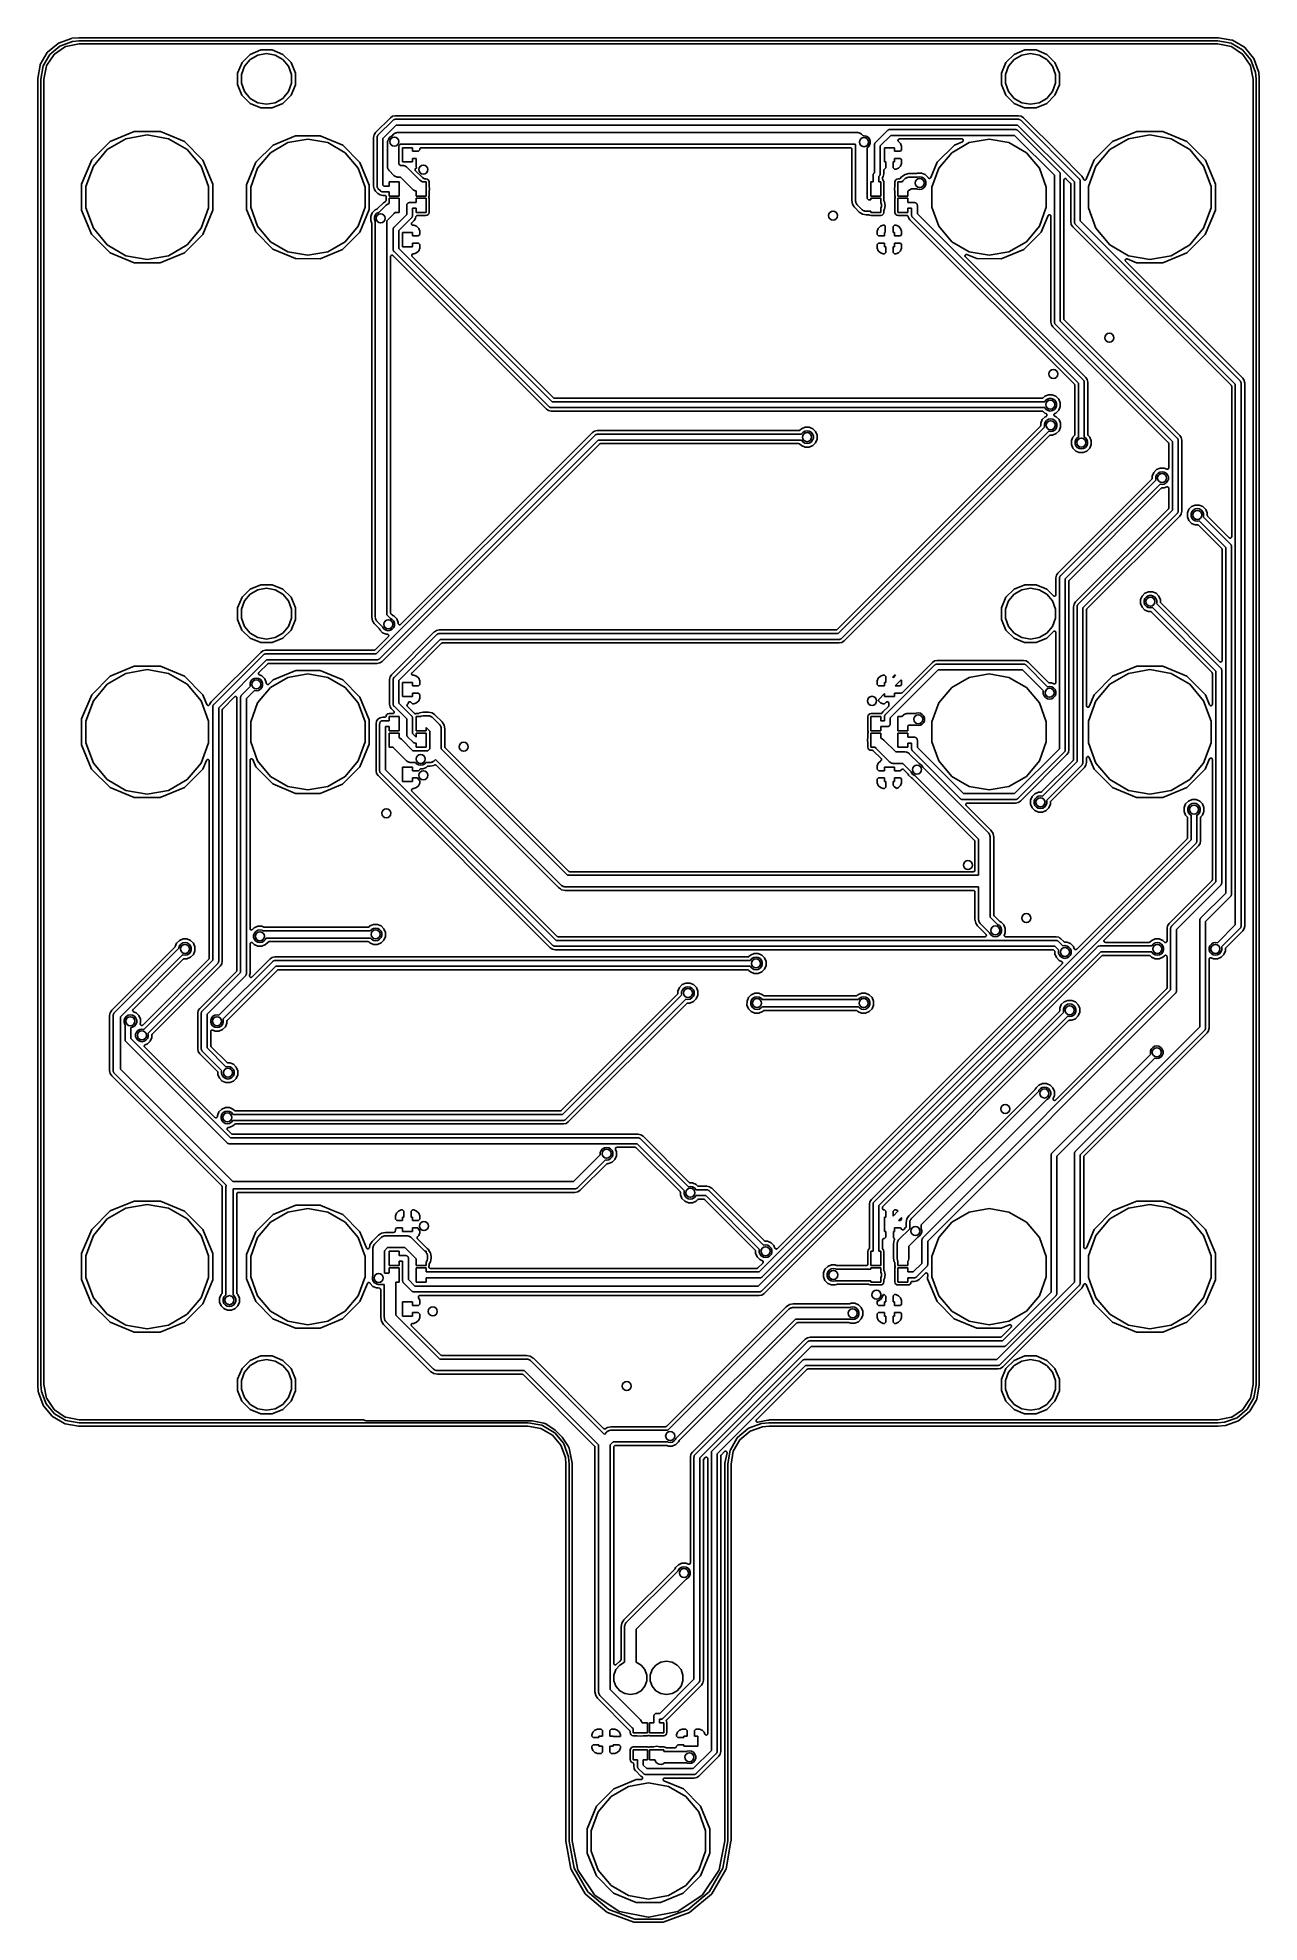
# Model space of a CAD drawing. Extents: x 51 to 137, y -158 to -25.
import ezdxf

# ---------------------------------------------------------------- set-up
doc = ezdxf.new("R2010")
doc.units = 0
doc.header["$MEASUREMENT"] = 0
doc.layers.add('BLACK', color=7, linetype='CONTINUOUS')

msp = doc.modelspace()

# ---------------------------------------------------------------- linework, layer by layer
at = {"layer": 'Black'}
for p, q in [((50.8687, -27.1729), (51.3517, -26.3364)), ((51.5396, -26.4681), (51.0768, -27.2697)), ((51.322, -27.224), (51.8323, -26.4603)), ((51.3517, -26.3364), (51.3772, -26.306)), ((51.3772, -26.306), (52.1172, -25.6851)), ((52.2487, -25.8731), (51.5396, -26.4681)), ((51.8323, -26.4603), (51.8338, -26.4587)), ((51.8338, -26.4587), (51.8348, -26.4567)), ((51.8348, -26.4567), (51.846, -26.446)), ((51.846, -26.446), (51.8567, -26.4348)), ((51.8567, -26.4348), (51.8587, -26.4338)), ((51.8587, -26.4338), (51.8603, -26.4323)), ((51.8603, -26.4323), (52.5629, -25.9629)), ((52.1172, -25.6851), (52.1516, -25.6652)), ((52.1516, -25.6652), (53.0592, -25.3348)), ((53.1233, -25.5548), (52.2487, -25.8731)), ((52.5629, -25.9629), (52.624, -25.922)), ((52.5629, -25.9629), (52.5629, -25.9629)), ((52.624, -25.922), (52.6261, -25.9211)), ((52.6261, -25.9211), (52.6278, -25.9196)), ((52.6278, -25.9196), (52.6422, -25.914)), ((52.6422, -25.914), (52.6563, -25.9078)), ((52.6563, -25.9078), (52.6586, -25.9077)), ((52.6586, -25.9077), (52.6606, -25.9068)), ((52.6606, -25.9068), (53.6028, -25.7195)), ((53.0592, -25.3348), (53.0739, -25.3323)), ((53.0739, -25.3323), (53.0884, -25.3284)), ((53.0884, -25.3284), (53.5713, -25.2861)), ((53.5863, -25.5143), (53.1233, -25.5548)), ((53.5713, -25.2861), (53.5763, -25.2866)), ((53.5763, -25.2866), (53.5813, -25.2857)), ((53.5813, -25.2857), (133.619, -25.2857)), ((133.609, -25.5143), (53.5863, -25.5143)), ((53.6028, -25.7195), (53.6127, -25.7192)), ((53.6127, -25.7192), (53.6226, -25.7175)), ((53.6226, -25.7175), (133.578, -25.7175)), ((65.6144, -26.4576), (65.0423, -27.0288)), ((66.3615, -26.1489), (65.6144, -26.4576)), ((66.1535, -26.5041), (66.7639, -26.3965)), ((67.1699, -26.1497), (66.3615, -26.1489)), ((66.7639, -26.3965), (67.3743, -26.5041)), ((67.9164, -26.4597), (67.1699, -26.1497)), ((68.4875, -27.0318), (67.9164, -26.4597)), ((119.284, -26.4576), (118.712, -27.0288)), ((120.032, -26.1489), (119.284, -26.4576)), ((119.824, -26.5041), (120.434, -26.3965)), ((120.84, -26.1497), (120.032, -26.1489)), ((120.434, -26.3965), (121.044, -26.5041)), ((121.587, -26.4597), (120.84, -26.1497)), ((122.158, -27.0318), (121.587, -26.4597)), ((133.578, -25.7175), (133.588, -25.7192)), ((133.588, -25.7192), (133.598, -25.7195)), ((133.598, -25.7195), (134.54, -25.9068)), ((134.531, -25.6768), (133.609, -25.5143)), ((133.619, -25.2857), (133.629, -25.2874)), ((133.629, -25.2874), (133.639, -25.2874)), ((133.639, -25.2874), (134.59, -25.4552)), ((135.332, -26.1396), (134.531, -25.6768)), ((134.54, -25.9068), (134.542, -25.9077)), ((134.542, -25.9077), (134.544, -25.9078)), ((134.544, -25.9078), (134.549, -25.9101)), ((134.549, -25.9101), (134.555, -25.911)), ((134.555, -25.911), (134.563, -25.916)), ((134.563, -25.916), (134.573, -25.9196)), ((134.573, -25.9196), (134.574, -25.9211)), ((134.574, -25.9211), (134.577, -25.922)), ((134.577, -25.922), (135.34, -26.4323)), ((134.59, -25.4552), (134.59, -25.4552)), ((134.59, -25.4552), (134.628, -25.4687)), ((134.628, -25.4687), (135.464, -25.9517)), ((135.927, -26.8487), (135.332, -26.1396)), ((135.34, -26.4323), (135.342, -26.4338)), ((135.342, -26.4338), (135.344, -26.4348)), ((135.344, -26.4348), (135.355, -26.446)), ((135.355, -26.446), (135.366, -26.4567)), ((135.366, -26.4567), (135.367, -26.4587)), ((135.367, -26.4587), (135.368, -26.4603)), ((135.368, -26.4603), (135.879, -27.224)), ((135.464, -25.9517), (135.495, -25.9772)), ((135.495, -25.9772), (136.115, -26.7172)), ((50.6874, -28.1615), (50.8552, -27.2102)), ((50.8552, -27.2102), (50.8687, -27.1729)), ((50.8552, -27.2102), (50.8552, -27.2102)), ((51.0768, -27.2697), (50.9143, -28.1913)), ((51.1195, -28.2028), (51.3068, -27.2606)), ((51.3068, -27.2606), (51.3077, -27.2586)), ((51.3077, -27.2586), (51.3078, -27.2563)), ((51.3078, -27.2563), (51.314, -27.2422)), ((51.314, -27.2422), (51.3196, -27.2278)), ((51.3196, -27.2278), (51.3211, -27.2261)), ((51.3211, -27.2261), (51.322, -27.224)), ((64.7323, -27.7753), (64.7315, -28.5837)), ((65.0423, -27.0288), (64.7323, -27.7753)), ((65.0062, -27.8714), (65.2182, -27.2889)), ((65.2182, -27.2889), (65.6167, -26.8141)), ((65.6167, -26.8141), (66.1535, -26.5041)), ((67.3743, -26.5041), (67.9111, -26.8141)), ((67.9111, -26.8141), (68.3096, -27.2889)), ((68.3096, -27.2889), (68.5216, -27.8714)), ((68.7963, -27.7789), (68.4875, -27.0318)), ((68.7955, -28.5873), (68.7963, -27.7789)), ((118.712, -27.0288), (118.402, -27.7753)), ((118.402, -27.7753), (118.402, -28.5837)), ((118.676, -27.8714), (118.888, -27.2889)), ((118.888, -27.2889), (119.287, -26.8141)), ((119.287, -26.8141), (119.824, -26.5041)), ((121.044, -26.5041), (121.581, -26.8141)), ((121.581, -26.8141), (121.98, -27.2889)), ((121.98, -27.2889), (122.192, -27.8714)), ((122.466, -27.7789), (122.158, -27.0318)), ((122.466, -28.5873), (122.466, -27.7789)), ((135.879, -27.224), (135.879, -27.2261)), ((135.879, -27.2261), (135.881, -27.2278)), ((135.881, -27.2278), (135.887, -27.2422)), ((135.887, -27.2422), (135.893, -27.2563)), ((135.893, -27.2563), (135.893, -27.2586)), ((135.893, -27.2586), (135.894, -27.2606)), ((135.894, -27.2606), (136.081, -28.2028)), ((136.246, -27.7233), (135.927, -26.8487)), ((136.115, -26.7172), (136.135, -26.7516)), ((136.135, -26.7516), (136.466, -27.6592)), ((136.286, -28.1863), (136.246, -27.7233)), ((136.466, -27.6592), (136.468, -27.6739)), ((136.468, -27.6739), (136.472, -27.6884)), ((136.472, -27.6884), (136.514, -28.1713)), ((50.6857, -28.1813), (50.6874, -28.1715)), ((50.6857, -119.921), (50.6857, -28.1813)), ((50.6874, -28.1715), (50.6874, -28.1615)), ((50.9143, -28.1913), (50.9143, -119.916)), ((51.1175, -28.2226), (51.1192, -28.2127)), ((51.1175, -119.88), (51.1175, -28.2226)), ((51.1192, -28.2127), (51.1195, -28.2028)), ((64.7315, -28.5837), (65.0402, -29.3308)), ((65.0062, -28.4912), (65.0062, -27.8714)), ((65.2182, -29.0737), (65.0062, -28.4912)), ((65.6167, -29.5485), (65.2182, -29.0737)), ((68.3096, -29.0737), (67.9111, -29.5485)), ((68.5216, -28.4912), (68.3096, -29.0737)), ((68.4855, -29.3338), (68.7955, -28.5873)), ((68.5216, -27.8714), (68.5216, -28.4912)), ((118.402, -28.5837), (118.71, -29.3308)), ((118.676, -28.4912), (118.676, -27.8714)), ((118.888, -29.0737), (118.676, -28.4912)), ((119.287, -29.5485), (118.888, -29.0737)), ((121.98, -29.0737), (121.581, -29.5485)), ((122.192, -28.4912), (121.98, -29.0737)), ((122.156, -29.3338), (122.466, -28.5873)), ((122.192, -27.8714), (122.192, -28.4912)), ((136.081, -28.2028), (136.081, -28.2127)), ((136.081, -28.2127), (136.083, -28.2226)), ((136.083, -28.2226), (136.083, -119.88)), ((136.286, -119.911), (136.286, -28.1863)), ((136.514, -28.1713), (136.514, -28.1763)), ((136.514, -28.1763), (136.515, -28.1813)), ((136.515, -28.1813), (136.515, -119.921)), ((65.0402, -29.3308), (65.6114, -29.9029)), ((65.6114, -29.9029), (66.3579, -30.2129)), ((66.1535, -29.8585), (65.6167, -29.5485)), ((66.7639, -29.9661), (66.1535, -29.8585)), ((66.3579, -30.2129), (67.1663, -30.2137)), ((67.3743, -29.8585), (66.7639, -29.9661)), ((67.1663, -30.2137), (67.9134, -29.9049)), ((67.9111, -29.5485), (67.3743, -29.8585)), ((67.9134, -29.9049), (68.4855, -29.3338)), ((118.71, -29.3308), (119.281, -29.9029)), ((119.281, -29.9029), (120.028, -30.2129)), ((119.824, -29.8585), (119.287, -29.5485)), ((120.434, -29.9661), (119.824, -29.8585)), ((120.028, -30.2129), (120.836, -30.2137)), ((121.044, -29.8585), (120.434, -29.9661)), ((120.836, -30.2137), (121.584, -29.9049)), ((121.581, -29.5485), (121.044, -29.8585)), ((121.584, -29.9049), (122.156, -29.3338)), ((75.4647, -30.9074), (74.4201, -31.952)), ((74.5926, -32.1387), (75.6514, -31.0799)), ((75.8793, -31.4268), (74.9395, -32.3666)), ((75.6209, -30.803), (75.4647, -30.9074)), ((75.8051, -30.7664), (75.6209, -30.803)), ((75.6514, -31.0799), (75.6587, -31.0748)), ((75.6587, -31.0748), (75.6645, -31.0679)), ((75.6645, -31.0679), (75.6875, -31.0547)), ((75.6875, -31.0547), (75.7092, -31.0394)), ((75.7092, -31.0394), (75.7179, -31.0371)), ((75.7179, -31.0371), (75.7256, -31.0327)), ((75.7256, -31.0327), (75.7518, -31.028)), ((75.7518, -31.028), (75.7774, -31.0212)), ((75.7774, -31.0212), (75.7863, -31.022)), ((75.7863, -31.022), (75.7951, -31.0204)), ((75.7951, -31.0204), (119.614, -31.0204)), ((119.604, -30.7664), (75.8051, -30.7664)), ((119.53, -31.4268), (75.8793, -31.4268)), ((110.432, -31.7729), (110.454, -31.7576)), ((110.454, -31.7576), (110.463, -31.7553)), ((110.463, -31.7553), (110.471, -31.7509)), ((110.471, -31.7509), (110.497, -31.7462)), ((110.497, -31.7462), (110.522, -31.7394)), ((110.522, -31.7394), (110.531, -31.7402)), ((110.531, -31.7402), (110.54, -31.7386)), ((110.54, -31.7386), (119.398, -31.7386)), ((119.398, -31.7386), (119.407, -31.7402)), ((119.407, -31.7402), (119.415, -31.7394)), ((119.415, -31.7394), (119.441, -31.7462)), ((119.441, -31.7462), (119.467, -31.7509)), ((119.467, -31.7509), (119.475, -31.7553)), ((119.475, -31.7553), (119.484, -31.7576)), ((119.484, -31.7576), (119.505, -31.7729)), ((123.521, -35.418), (119.53, -31.4268)), ((119.788, -30.803), (119.604, -30.7664)), ((119.614, -31.0204), (119.623, -31.022)), ((119.623, -31.022), (119.632, -31.0212)), ((119.632, -31.0212), (119.657, -31.028)), ((119.657, -31.028), (119.683, -31.0327)), ((119.683, -31.0327), (119.691, -31.0371)), ((119.691, -31.0371), (119.7, -31.0394)), ((119.7, -31.0394), (119.722, -31.0547)), ((119.722, -31.0547), (119.745, -31.0679)), ((119.745, -31.0679), (119.75, -31.0748)), ((119.75, -31.0748), (119.758, -31.0799)), ((119.758, -31.0799), (123.868, -35.1901)), ((119.944, -30.9074), (119.788, -30.803)), ((122.466, -33.4294), (119.944, -30.9074)), ((55.7764, -32.5791), (54.4784, -33.8748)), ((55.5737, -33.1399), (56.8888, -32.3806)), ((57.4714, -31.8787), (55.7764, -32.5791)), ((56.8888, -32.3806), (58.3844, -32.1169)), ((59.3054, -31.8803), (57.4714, -31.8787)), ((58.3844, -32.1169), (59.88, -32.3806)), ((59.9864, -32.1631), (59.3054, -31.8803)), ((59.88, -32.3806), (61.1951, -33.1399)), ((60.9992, -32.5836), (59.9864, -32.1631)), ((62.2949, -33.8816), (60.9992, -32.5836)), ((67.2243, -32.8268), (66.0086, -34.0405)), ((67.0448, -33.3645), (68.2718, -32.6561)), ((68.7963, -32.1773), (67.2243, -32.8268)), ((68.2718, -32.6561), (69.6671, -32.4101)), ((68.812, -32.1709), (68.7963, -32.1773)), ((70.5298, -32.1724), (68.812, -32.1709)), ((69.6671, -32.4101), (71.0624, -32.6561)), ((72.1162, -32.8311), (70.5298, -32.1724)), ((71.0624, -32.6561), (72.2894, -33.3645)), ((73.3299, -34.0468), (72.1162, -32.8311)), ((74.3157, -32.1082), (74.2791, -32.2924)), ((74.2791, -32.2924), (74.2791, -35.7224)), ((74.4201, -31.952), (74.3157, -32.1082)), ((74.5331, -32.2824), (74.5347, -32.2736)), ((74.5331, -35.7324), (74.5331, -32.2824)), ((74.5339, -32.2647), (74.5407, -32.2391)), ((74.5347, -32.2736), (74.5339, -32.2647)), ((74.5407, -32.2391), (74.5454, -32.2129)), ((74.5454, -32.2129), (74.5498, -32.2052)), ((74.5498, -32.2052), (74.5521, -32.1965)), ((74.5521, -32.1965), (74.5674, -32.1748)), ((74.5674, -32.1748), (74.5806, -32.1518)), ((74.5806, -32.1518), (74.5875, -32.146)), ((74.5875, -32.146), (74.5926, -32.1387)), ((74.9395, -32.3666), (74.9395, -35.6482)), ((75.2547, -32.6684), (75.2578, -32.6508)), ((75.2547, -34.3317), (75.2547, -32.6684)), ((75.2562, -32.633), (75.27, -32.5817)), ((75.2578, -32.6508), (75.2562, -32.633)), ((75.27, -32.5817), (75.2792, -32.5294)), ((75.2792, -32.5294), (75.2881, -32.5139)), ((75.2881, -32.5139), (75.2928, -32.4966)), ((75.2928, -32.4966), (75.3232, -32.4532)), ((75.3232, -32.4532), (75.3266, -32.4473)), ((75.3266, -32.4473), (75.3575, -32.3625)), ((75.3575, -32.3625), (75.4571, -32.2438)), ((75.4571, -32.2438), (75.5846, -32.1702)), ((75.5846, -32.1702), (75.6906, -32.0641)), ((75.6906, -32.0641), (75.7053, -32.0539)), ((75.7053, -32.0539), (75.7168, -32.0402)), ((75.7168, -32.0402), (75.7628, -32.0136)), ((75.7628, -32.0136), (75.8062, -31.9832)), ((75.8062, -31.9832), (75.8235, -31.9785)), ((75.8235, -31.9785), (75.839, -31.9696)), ((75.839, -31.9696), (75.8913, -31.9604)), ((75.8913, -31.9604), (75.9426, -31.9466)), ((75.9426, -31.9466), (75.9604, -31.9482)), ((75.9604, -31.9482), (75.978, -31.9451)), ((75.978, -31.9451), (108.28, -31.9451)), ((76.1303, -32.8087), (76.0675, -32.8836)), ((76.0675, -32.8836), (76.0675, -34.1634)), ((76.1488, -32.7579), (76.1303, -32.8087)), ((108.112, -32.7579), (76.1488, -32.7579)), ((76.3219, -34.0131), (76.3219, -33.0123)), ((76.3219, -33.0123), (77.0229, -33.0123)), ((77.0229, -33.0123), (77.0229, -33.2587)), ((77.5325, -33.0959), (77.5355, -33.0875)), ((77.5325, -33.1047), (77.5325, -33.0959)), ((77.5355, -33.0875), (77.537, -33.0788)), ((77.537, -33.0788), (77.5415, -33.0711)), ((77.5415, -33.0711), (77.5445, -33.0627)), ((77.5445, -33.0627), (77.5502, -33.0559)), ((77.5502, -33.0559), (77.5547, -33.0482)), ((77.5547, -33.0482), (77.5615, -33.0425)), ((77.5615, -33.0425), (77.5672, -33.0357)), ((77.5672, -33.0357), (77.5749, -33.0312)), ((77.5749, -33.0312), (77.5817, -33.0255)), ((77.5817, -33.0255), (77.5901, -33.0225)), ((77.5901, -33.0225), (77.5978, -33.018)), ((77.5978, -33.018), (77.6065, -33.0165)), ((77.6065, -33.0165), (77.6149, -33.0134)), ((77.6149, -33.0134), (77.6238, -33.0134)), ((77.6238, -33.0134), (77.6325, -33.0119)), ((77.6325, -33.0119), (107.79, -33.0119)), ((107.79, -33.0119), (107.798, -33.0134)), ((107.798, -33.0134), (107.807, -33.0134)), ((107.807, -33.0134), (107.816, -33.0165)), ((107.816, -33.0165), (107.824, -33.018)), ((107.824, -33.018), (107.832, -33.0225)), ((107.832, -33.0225), (107.84, -33.0255)), ((107.84, -33.0255), (107.847, -33.0312)), ((107.847, -33.0312), (107.855, -33.0357)), ((107.855, -33.0357), (107.861, -33.0425)), ((107.861, -33.0425), (107.868, -33.0482)), ((107.868, -33.0482), (107.872, -33.0559)), ((107.872, -33.0559), (107.878, -33.0627)), ((107.878, -33.0627), (107.881, -33.0711)), ((107.881, -33.0711), (107.885, -33.0788)), ((107.885, -33.0788), (107.887, -33.0875)), ((107.887, -33.0875), (107.89, -33.0959)), ((107.89, -33.0959), (107.89, -33.1047)), ((108.145, -32.7915), (108.112, -32.7579)), ((108.145, -36.7393), (108.145, -32.7915)), ((108.28, -31.9451), (108.298, -31.9482)), ((108.298, -31.9482), (108.315, -31.9466)), ((108.315, -31.9466), (108.367, -31.9604)), ((108.367, -31.9604), (108.419, -31.9696)), ((108.419, -31.9696), (108.434, -31.9785)), ((108.434, -31.9785), (108.452, -31.9832)), ((108.452, -31.9832), (108.495, -32.0136)), ((108.495, -32.0136), (108.541, -32.0402)), ((108.541, -32.0402), (108.553, -32.0539)), ((108.553, -32.0539), (108.567, -32.0641)), ((108.567, -32.0641), (108.689, -32.1861)), ((108.689, -32.1861), (108.741, -32.177)), ((108.741, -32.177), (108.894, -32.2039)), ((108.894, -32.2039), (109.028, -32.2814)), ((109.028, -32.965), (108.958, -33.0052)), ((108.958, -33.0052), (108.958, -36.571)), ((109.028, -32.2814), (109.127, -32.4001)), ((109.127, -32.8463), (109.028, -32.965)), ((109.127, -32.4001), (109.18, -32.5457)), ((109.18, -32.7007), (109.127, -32.8463)), ((109.18, -32.5457), (109.18, -32.7007)), ((109.475, -32.8035), (109.477, -32.7947)), ((109.475, -34.7681), (109.475, -32.8035)), ((109.476, -32.7858), (109.483, -32.7602)), ((109.477, -32.7947), (109.476, -32.7858)), ((109.483, -32.7602), (109.487, -32.734)), ((109.487, -32.734), (109.492, -32.7263)), ((109.492, -32.7263), (109.494, -32.7176)), ((109.494, -32.7176), (109.509, -32.6959)), ((109.509, -32.6959), (109.523, -32.6729)), ((109.523, -32.6729), (109.529, -32.6671)), ((109.529, -32.6671), (109.535, -32.6598)), ((109.535, -32.6598), (110.396, -31.7981)), ((110.624, -32.145), (109.881, -32.8877)), ((109.881, -32.8877), (109.881, -34.8523)), ((110.177, -34.0131), (110.177, -33.0123)), ((110.177, -33.0123), (110.879, -33.0123)), ((110.396, -31.7981), (110.404, -31.793)), ((110.404, -31.793), (110.409, -31.7861)), ((110.409, -31.7861), (110.432, -31.7729)), ((119.314, -32.145), (110.624, -32.145)), ((110.879, -33.0123), (110.879, -33.2587)), ((111.128, -32.5095), (111.129, -32.4962)), ((111.129, -32.5138), (111.128, -32.5095)), ((111.129, -32.483), (111.13, -32.4788)), ((111.129, -32.4962), (111.129, -32.483)), ((111.129, -32.5182), (111.129, -32.5138)), ((111.133, -32.5307), (111.129, -32.5182)), ((111.13, -32.4788), (111.131, -32.4743)), ((111.131, -32.4743), (111.136, -32.4623)), ((111.137, -32.5435), (111.133, -32.5307)), ((111.136, -32.4623), (111.141, -32.4498)), ((111.139, -32.5472), (111.137, -32.5435)), ((111.141, -32.5514), (111.139, -32.5472)), ((111.141, -32.4498), (111.144, -32.4464)), ((111.149, -32.5616), (111.141, -32.5514)), ((111.144, -32.4464), (111.146, -32.4423)), ((111.146, -32.4423), (111.155, -32.4329)), ((111.157, -32.5724), (111.149, -32.5616)), ((111.155, -32.4329), (111.164, -32.4228)), ((111.309, -32.7246), (111.157, -32.5724)), ((111.164, -32.4228), (111.167, -32.4205)), ((111.167, -32.4205), (111.171, -32.4174)), ((111.171, -32.4174), (111.183, -32.4118)), ((111.183, -32.4118), (111.194, -32.4051)), ((111.194, -32.4051), (111.199, -32.4044)), ((111.199, -32.4044), (111.203, -32.4025)), ((111.203, -32.4025), (111.216, -32.4013)), ((111.216, -32.4013), (111.229, -32.399)), ((111.229, -32.399), (115.614, -32.399)), ((111.387, -32.9113), (111.309, -32.7246)), ((111.387, -33.1658), (111.387, -32.9113)), ((115.09, -32.8268), (113.875, -34.0405)), ((114.911, -33.3645), (116.138, -32.6561)), ((115.653, -32.5945), (115.09, -32.8268)), ((115.614, -32.399), (115.629, -32.4017)), ((115.629, -32.4017), (115.644, -32.4037)), ((115.644, -32.4037), (115.646, -32.4047)), ((115.646, -32.4047), (115.649, -32.4051)), ((115.649, -32.4051), (115.662, -32.4129)), ((115.666, -32.5862), (115.653, -32.5945)), ((115.662, -32.4129), (115.676, -32.42)), ((115.679, -32.5784), (115.666, -32.5862)), ((115.676, -32.42), (115.677, -32.4217)), ((115.677, -32.4217), (115.679, -32.4228)), ((115.679, -32.4228), (115.689, -32.4347)), ((115.68, -32.5767), (115.679, -32.5784)), ((115.682, -32.5756), (115.68, -32.5767)), ((115.692, -32.5633), (115.682, -32.5756)), ((115.689, -32.4347), (115.699, -32.4461)), ((115.702, -32.5514), (115.692, -32.5633)), ((115.699, -32.4461), (115.7, -32.4481)), ((115.7, -32.4481), (115.702, -32.4498)), ((115.702, -32.4498), (115.707, -32.4644)), ((115.704, -32.5476), (115.702, -32.5493)), ((115.702, -32.5493), (115.702, -32.5514)), ((115.709, -32.5328), (115.704, -32.5476)), ((115.707, -32.4644), (115.713, -32.4787)), ((115.714, -32.5182), (115.709, -32.5328)), ((115.713, -32.4787), (115.713, -32.4809)), ((115.713, -32.4809), (115.714, -32.483)), ((115.714, -32.483), (115.714, -32.4985)), ((115.714, -32.4985), (115.714, -32.514)), ((115.714, -32.514), (115.714, -32.516)), ((115.714, -32.516), (115.714, -32.5182)), ((116.138, -32.6561), (117.533, -32.4101)), ((117.533, -32.4101), (118.928, -32.6561)), ((118.928, -32.6561), (120.155, -33.3645)), ((122.122, -34.9536), (119.314, -32.145)), ((119.505, -31.7729), (119.528, -31.7861)), ((119.528, -31.7861), (119.534, -31.793)), ((119.534, -31.793), (119.541, -31.7981)), ((119.541, -31.7981), (122.469, -34.7257)), ((126.208, -32.5791), (124.91, -33.8748)), ((126.005, -33.1399), (127.32, -32.3806)), ((127.903, -31.8787), (126.208, -32.5791)), ((127.32, -32.3806), (128.816, -32.1169)), ((129.737, -31.8803), (127.903, -31.8787)), ((128.816, -32.1169), (130.312, -32.3806)), ((131.431, -32.5836), (129.737, -31.8803)), ((130.312, -32.3806), (131.627, -33.1399)), ((132.727, -33.8816), (131.431, -32.5836)), ((54.4784, -33.8748), (53.7751, -35.5686)), ((54.0781, -35.7303), (54.5975, -34.3032)), ((54.5975, -34.3032), (55.5737, -33.1399)), ((61.1951, -33.1399), (62.1713, -34.3032)), ((62.1713, -34.3032), (62.6907, -35.7303)), ((62.9953, -35.5766), (62.2949, -33.8816)), ((66.0086, -34.0405), (65.3499, -35.6269)), ((66.1341, -34.4498), (67.0448, -33.3645)), ((72.2894, -33.3645), (73.2001, -34.4498)), ((73.9858, -35.6345), (73.3299, -34.0468)), ((75.2578, -34.3493), (75.2547, -34.3317)), ((75.2562, -34.3671), (75.2578, -34.3493)), ((75.27, -34.4184), (75.2562, -34.3671)), ((75.2792, -34.4707), (75.27, -34.4184)), ((76.0675, -34.1634), (76.1716, -34.2675)), ((76.1716, -34.2675), (76.3456, -34.2675)), ((77.0229, -34.0131), (76.3219, -34.0131)), ((76.3456, -34.2675), (76.3632, -34.2706)), ((76.3632, -34.2706), (76.381, -34.269)), ((76.381, -34.269), (76.4323, -34.2828)), ((76.4323, -34.2828), (76.4846, -34.292)), ((76.4846, -34.292), (76.5001, -34.3009)), ((76.5001, -34.3009), (76.5174, -34.3056)), ((76.5174, -34.3056), (76.5608, -34.336)), ((76.5608, -34.336), (76.6068, -34.3626)), ((76.6068, -34.3626), (76.6183, -34.3763)), ((76.6183, -34.3763), (76.633, -34.3865)), ((76.633, -34.3865), (77.5362, -35.2898)), ((77.0229, -33.2587), (77.4381, -33.2587)), ((77.2772, -33.7667), (77.0229, -33.7667)), ((77.0229, -33.7667), (77.0229, -34.0131)), ((77.2772, -34.2963), (77.2772, -33.7667)), ((77.2791, -34.3073), (77.2772, -34.2963)), ((77.2782, -34.3184), (77.2791, -34.3073)), ((77.2868, -34.3505), (77.2782, -34.3184)), ((77.2925, -34.3832), (77.2868, -34.3505)), ((77.2981, -34.3929), (77.2925, -34.3832)), ((77.301, -34.4036), (77.2981, -34.3929)), ((77.32, -34.4308), (77.301, -34.4036)), ((77.4381, -33.2587), (77.5309, -33.1658)), ((77.5309, -33.1135), (77.5325, -33.1047)), ((77.5309, -33.1658), (77.5309, -33.1135)), ((107.89, -33.1047), (107.891, -33.1135)), ((107.891, -33.1135), (107.891, -36.7293)), ((110.274, -34.0131), (110.177, -34.0131)), ((110.274, -34.4282), (110.274, -34.0131)), ((110.879, -34.0131), (110.782, -34.0131)), ((110.782, -34.0131), (110.782, -34.4282)), ((110.879, -33.2587), (111.294, -33.2587)), ((111.294, -33.7667), (110.879, -33.7667)), ((110.879, -33.7667), (110.879, -34.0131)), ((111.166, -34.4438), (111.309, -34.3009)), ((111.294, -33.2587), (111.387, -33.1658)), ((111.387, -33.8596), (111.294, -33.7667)), ((111.309, -34.3009), (111.387, -34.1141)), ((111.387, -34.1141), (111.387, -33.8596)), ((113.875, -34.0405), (113.431, -35.1077)), ((114, -34.4498), (114.911, -33.3645)), ((120.155, -33.3645), (121.066, -34.4498)), ((124.04, -35.0034), (122.466, -33.4294)), ((124.91, -33.8748), (124.348, -35.2281)), ((124.51, -35.7303), (125.029, -34.3032)), ((125.029, -34.3032), (126.005, -33.1399)), ((131.627, -33.1399), (132.603, -34.3032)), ((132.603, -34.3032), (133.122, -35.7303)), ((133.427, -35.5766), (132.727, -33.8816)), ((53.7751, -35.5686), (53.7735, -37.4026)), ((54.0781, -37.2489), (54.0781, -35.7303)), ((62.6907, -35.7303), (62.6907, -37.2489)), ((62.9937, -37.4106), (62.9953, -35.5766)), ((65.3499, -35.6269), (65.3484, -37.3447)), ((65.6496, -35.7812), (66.1341, -34.4498)), ((73.2001, -34.4498), (73.6846, -35.7812)), ((73.9843, -37.3523), (73.9858, -35.6345)), ((74.2791, -35.7224), (74.3157, -35.9066)), ((74.5347, -35.7412), (74.5331, -35.7324)), ((74.5339, -35.7501), (74.5347, -35.7412)), ((74.9395, -35.6482), (74.9986, -35.7073)), ((74.9986, -35.7073), (75.3719, -35.7073)), ((75.2881, -34.4862), (75.2792, -34.4707)), ((75.2928, -34.5035), (75.2881, -34.4862)), ((75.3232, -34.5469), (75.2928, -34.5035)), ((75.3498, -34.5929), (75.3232, -34.5469)), ((75.3635, -34.6044), (75.3498, -34.5929)), ((75.3737, -34.6191), (75.3635, -34.6044)), ((75.3719, -35.7073), (75.3719, -35.4101)), ((75.3719, -35.4101), (76.073, -35.4101)), ((75.7159, -34.9613), (75.3737, -34.6191)), ((75.7306, -34.9715), (75.7159, -34.9613)), ((75.7421, -34.9852), (75.7306, -34.9715)), ((75.788, -35.0118), (75.7421, -34.9852)), ((75.8315, -35.0422), (75.788, -35.0118)), ((75.8488, -35.0469), (75.8315, -35.0422)), ((75.8643, -35.0558), (75.8488, -35.0469)), ((75.9166, -35.065), (75.8643, -35.0558)), ((75.9679, -35.0788), (75.9166, -35.065)), ((75.9857, -35.0772), (75.9679, -35.0788)), ((76.0033, -35.0803), (75.9857, -35.0772)), ((76.1773, -35.0803), (76.0033, -35.0803)), ((76.073, -35.4101), (76.073, -36.4109)), ((77.0373, -35.9404), (76.1773, -35.0803)), ((77.2041, -34.5648), (77.205, -34.5538)), ((77.2058, -34.5713), (77.2041, -34.5648)), ((77.2046, -34.5427), (77.2066, -34.5363)), ((77.205, -34.5538), (77.2046, -34.5427)), ((77.2061, -34.578), (77.2058, -34.5713)), ((77.2103, -34.5882), (77.2061, -34.578)), ((77.2066, -34.5363), (77.2072, -34.5297)), ((77.2072, -34.5297), (77.2118, -34.5196)), ((77.2132, -34.5989), (77.2103, -34.5882)), ((77.2118, -34.5196), (77.2152, -34.509)), ((77.217, -34.6044), (77.2132, -34.5989)), ((77.2152, -34.509), (77.2192, -34.5037)), ((77.2196, -34.6106), (77.217, -34.6044)), ((77.2192, -34.5037), (77.2221, -34.4977)), ((77.2271, -34.6187), (77.2196, -34.6106)), ((77.2221, -34.4977), (77.2299, -34.4898)), ((77.2335, -34.6278), (77.2271, -34.6187)), ((77.2299, -34.4898), (77.2367, -34.4811)), ((77.7107, -35.1051), (77.2335, -34.6278)), ((77.2367, -34.4811), (77.2423, -34.4775)), ((77.2423, -34.4775), (77.247, -34.4727)), ((77.247, -34.4727), (77.2571, -34.4681)), ((77.2571, -34.4681), (77.2664, -34.4621)), ((77.2664, -34.4621), (77.3107, -34.4438)), ((77.3107, -34.4438), (77.3213, -34.4331)), ((77.3213, -34.4331), (77.32, -34.4308)), ((77.5362, -35.2898), (77.6261, -35.3417)), ((77.6261, -35.3417), (77.6835, -35.4101)), ((77.6835, -35.4101), (77.9729, -35.4101)), ((77.7189, -35.1108), (77.7107, -35.1051)), ((77.7261, -35.1177), (77.7189, -35.1108)), ((77.825, -35.1838), (77.7261, -35.1177)), ((77.8362, -35.1887), (77.825, -35.1838)), ((77.8467, -35.1948), (77.8362, -35.1887)), ((77.8522, -35.1958), (77.8467, -35.1948)), ((77.8573, -35.198), (77.8522, -35.1958)), ((77.8695, -35.1988), (77.8573, -35.198)), ((77.8815, -35.2009), (77.8695, -35.1988)), ((77.9628, -35.2009), (77.8815, -35.2009)), ((78.0528, -35.219), (77.9628, -35.2009)), ((77.9729, -35.4101), (77.9729, -36.4109)), ((78.1203, -35.2645), (78.0528, -35.219)), ((78.1652, -35.3329), (78.1203, -35.2645)), ((78.1821, -35.4199), (78.1652, -35.3329)), ((78.1821, -35.6855), (78.1821, -35.4199)), ((78.1838, -35.6954), (78.1821, -35.6855)), ((78.184, -35.7054), (78.1838, -35.6954)), ((78.2248, -35.9105), (78.184, -35.7054)), ((109.228, -36.4109), (109.228, -35.4101)), ((109.228, -35.4101), (109.375, -35.4101)), ((109.375, -34.9526), (109.376, -34.9438)), ((109.375, -35.4101), (109.375, -34.9526)), ((109.376, -34.9349), (109.382, -34.9093)), ((109.376, -34.9438), (109.376, -34.9349)), ((109.382, -34.9093), (109.387, -34.8831)), ((109.387, -34.8831), (109.392, -34.8754)), ((109.392, -34.8754), (109.394, -34.8667)), ((109.394, -34.8667), (109.409, -34.845)), ((109.409, -34.845), (109.422, -34.822)), ((109.422, -34.822), (109.429, -34.8162)), ((109.429, -34.8162), (109.434, -34.8089)), ((109.434, -34.8089), (109.475, -34.7681)), ((109.822, -34.996), (109.781, -35.0368)), ((109.781, -35.0368), (109.781, -35.4101)), ((109.781, -35.4101), (109.929, -35.4101)), ((109.827, -34.9887), (109.822, -34.996)), ((109.834, -34.9829), (109.827, -34.9887)), ((109.847, -34.9599), (109.834, -34.9829)), ((109.862, -34.9382), (109.847, -34.9599)), ((109.865, -34.9295), (109.862, -34.9382)), ((109.869, -34.9218), (109.865, -34.9295)), ((109.874, -34.8957), (109.869, -34.9218)), ((109.881, -34.87), (109.874, -34.8957)), ((109.881, -34.8523), (109.88, -34.8611)), ((109.88, -34.8611), (109.881, -34.87)), ((109.929, -35.4101), (109.929, -36.4109)), ((110.035, -35.1526), (110.037, -35.1406)), ((110.035, -35.183), (110.035, -35.1526)), ((110.038, -35.197), (110.035, -35.183)), ((110.037, -35.1406), (110.038, -35.1284)), ((110.038, -35.1284), (110.04, -35.1233)), ((110.039, -35.211), (110.038, -35.197)), ((110.041, -35.2142), (110.039, -35.211)), ((110.04, -35.1233), (110.041, -35.1178)), ((110.041, -35.1178), (110.047, -35.1073)), ((110.041, -35.2178), (110.041, -35.2142)), ((110.048, -35.23), (110.041, -35.2178)), ((110.047, -35.1073), (110.052, -35.0961)), ((110.055, -35.2427), (110.048, -35.23)), ((110.052, -35.0961), (110.099, -35.0265)), ((110.057, -35.2452), (110.055, -35.2427)), ((110.059, -35.2483), (110.057, -35.2452)), ((110.07, -35.2574), (110.059, -35.2483)), ((110.074, -35.2614), (110.07, -35.2574)), ((110.121, -35.3329), (110.074, -35.2614)), ((110.099, -35.0265), (110.135, -34.8423)), ((110.138, -35.4199), (110.121, -35.3329)), ((110.135, -34.6088), (110.136, -34.6044)), ((110.135, -34.8423), (110.135, -34.6088)), ((110.136, -34.5999), (110.139, -34.5871)), ((110.136, -34.6044), (110.136, -34.5999)), ((110.138, -36.4008), (110.138, -35.4199)), ((110.139, -34.5871), (110.142, -34.5741)), ((110.142, -34.5741), (110.144, -34.5702)), ((110.144, -34.5702), (110.145, -34.5659)), ((110.145, -34.5659), (110.153, -34.555)), ((110.153, -34.555), (110.159, -34.5435)), ((110.159, -34.5435), (110.163, -34.5406)), ((110.163, -34.5406), (110.165, -34.537)), ((110.165, -34.537), (110.274, -34.4282)), ((110.782, -34.4282), (110.875, -34.5211)), ((110.875, -34.5211), (110.98, -34.5211)), ((110.916, -35.7058), (110.876, -35.9105)), ((110.917, -35.6958), (110.916, -35.7058)), ((110.918, -35.6859), (110.917, -35.6958)), ((110.936, -35.3302), (110.918, -35.4202)), ((110.918, -35.4202), (110.918, -35.6859)), ((110.982, -35.2627), (110.936, -35.3302)), ((110.98, -34.5211), (111.166, -34.4438)), ((111.05, -35.2178), (110.982, -35.2627)), ((111.137, -35.2009), (111.05, -35.2178)), ((111.127, -36.4109), (111.127, -35.4101)), ((111.127, -35.4101), (111.423, -35.4101)), ((111.213, -35.2009), (111.137, -35.2009)), ((111.227, -35.1984), (111.213, -35.2009)), ((111.241, -35.1969), (111.227, -35.1984)), ((111.244, -35.1954), (111.241, -35.1969)), ((111.248, -35.1948), (111.244, -35.1954)), ((111.26, -35.1876), (111.248, -35.1948)), ((111.273, -35.1813), (111.26, -35.1876)), ((111.275, -35.1788), (111.273, -35.1813)), ((111.278, -35.1772), (111.275, -35.1788)), ((111.286, -35.1683), (111.278, -35.1772)), ((111.288, -35.1669), (111.286, -35.1683)), ((111.387, -35.068), (111.288, -35.1669)), ((111.417, -35.0371), (111.387, -35.068)), ((111.454, -35.0124), (111.417, -35.0371)), ((111.423, -35.4101), (111.467, -35.3465)), ((111.64, -34.8887), (111.454, -35.0124)), ((111.467, -35.3465), (111.604, -35.2096)), ((111.604, -35.2096), (111.619, -35.1994)), ((111.619, -35.1994), (111.63, -35.1857)), ((111.63, -35.1857), (111.676, -35.1591)), ((111.902, -34.8366), (111.64, -34.8887)), ((111.676, -35.1591), (111.72, -35.1287)), ((111.72, -35.1287), (111.737, -35.124)), ((111.737, -35.124), (111.753, -35.1151)), ((111.753, -35.1151), (111.805, -35.1059)), ((111.805, -35.1059), (111.856, -35.0921)), ((111.856, -35.0921), (111.874, -35.0937)), ((111.874, -35.0937), (111.891, -35.0906)), ((111.891, -35.0906), (112.474, -35.0906)), ((112.398, -34.8366), (111.902, -34.8366)), ((112.4, -34.8362), (112.398, -34.8366)), ((112.402, -34.8365), (112.4, -34.8362)), ((112.417, -34.8332), (112.402, -34.8365)), ((112.433, -34.8305), (112.417, -34.8332)), ((112.434, -34.8294), (112.433, -34.8305)), ((112.437, -34.8289), (112.434, -34.8294)), ((112.51, -34.7984), (112.437, -34.8289)), ((112.474, -35.0906), (112.496, -35.0777)), ((112.496, -35.0777), (112.649, -35.0508)), ((112.788, -34.7986), (112.51, -34.7984)), ((112.649, -35.0508), (112.801, -35.0777)), ((113.045, -34.9052), (112.788, -34.7986)), ((112.801, -35.0777), (112.936, -35.1552)), ((112.936, -35.1552), (113.035, -35.2739)), ((113.035, -35.7201), (112.936, -35.8388)), ((113.035, -35.2739), (113.088, -35.4195)), ((113.088, -35.5745), (113.035, -35.7201)), ((113.241, -35.1018), (113.045, -34.9052)), ((113.088, -35.4195), (113.088, -35.5745)), ((113.244, -35.1075), (113.241, -35.1018)), ((113.251, -35.1187), (113.244, -35.1075)), ((113.257, -35.1305), (113.251, -35.1187)), ((113.26, -35.1335), (113.257, -35.1305)), ((113.263, -35.1373), (113.26, -35.1335)), ((113.273, -35.1454), (113.263, -35.1373)), ((113.283, -35.1543), (113.273, -35.1454)), ((113.287, -35.1561), (113.283, -35.1543)), ((113.291, -35.1588), (113.287, -35.1561)), ((113.303, -35.1628), (113.291, -35.1588)), ((113.315, -35.1679), (113.303, -35.1628)), ((113.32, -35.1681), (113.315, -35.1679)), ((113.324, -35.1694), (113.32, -35.1681)), ((113.337, -35.1688), (113.324, -35.1694)), ((113.351, -35.1694), (113.337, -35.1688)), ((113.355, -35.1681), (113.351, -35.1694)), ((113.359, -35.1679), (113.355, -35.1681)), ((113.372, -35.1628), (113.359, -35.1679)), ((113.384, -35.1589), (113.372, -35.1628)), ((113.388, -35.1561), (113.384, -35.1589)), ((113.392, -35.1544), (113.388, -35.1561)), ((113.402, -35.1455), (113.392, -35.1544)), ((113.412, -35.1374), (113.402, -35.1455)), ((113.415, -35.1336), (113.412, -35.1374)), ((113.418, -35.1306), (113.415, -35.1336)), ((113.424, -35.1189), (113.418, -35.1306)), ((113.431, -35.1077), (113.424, -35.1189)), ((113.515, -35.7812), (114, -34.4498)), ((121.066, -34.4498), (121.551, -35.7812)), ((122.122, -45.2739), (122.122, -34.9536)), ((122.469, -34.7257), (122.474, -34.733)), ((122.474, -34.733), (122.481, -34.7388)), ((122.481, -34.7388), (122.494, -34.7618)), ((122.494, -34.7618), (122.509, -34.7835)), ((122.509, -34.7835), (122.512, -34.7922)), ((122.512, -34.7922), (122.516, -34.7999)), ((122.516, -34.7999), (122.521, -34.826)), ((122.521, -34.826), (122.528, -34.8517)), ((122.528, -34.8517), (122.527, -34.8606)), ((122.527, -34.8606), (122.528, -34.8694)), ((122.528, -34.8694), (122.528, -45.1897)), ((122.782, -35.284), (122.785, -35.2709)), ((122.782, -45.0424), (122.782, -35.284)), ((122.785, -35.2709), (122.786, -35.2577)), ((122.786, -35.2577), (122.788, -35.2536)), ((122.788, -35.2536), (122.789, -35.2492)), ((122.789, -35.2492), (122.795, -35.2377)), ((122.795, -35.2377), (122.801, -35.2257)), ((122.801, -35.2257), (122.804, -35.2225)), ((122.804, -35.2225), (122.806, -35.2187)), ((122.806, -35.2187), (122.816, -35.2101)), ((122.816, -35.2101), (122.826, -35.2007)), ((122.826, -35.2007), (122.83, -35.1988)), ((122.83, -35.1988), (122.833, -35.196)), ((122.833, -35.196), (122.846, -35.1914)), ((122.846, -35.1914), (122.858, -35.1858)), ((122.858, -35.1858), (122.862, -35.1854)), ((122.862, -35.1854), (122.866, -35.1839)), ((122.866, -35.1839), (122.88, -35.1839)), ((122.88, -35.1839), (122.893, -35.1827)), ((122.893, -35.1827), (122.897, -35.1839)), ((122.897, -35.1839), (122.902, -35.1839)), ((122.902, -35.1839), (122.914, -35.1884)), ((122.914, -35.1884), (122.927, -35.1919)), ((122.927, -35.1919), (122.931, -35.1944)), ((122.931, -35.1944), (122.935, -35.196)), ((122.935, -35.196), (122.945, -35.2045)), ((122.945, -35.2045), (122.956, -35.2121)), ((122.956, -35.2121), (123.237, -35.4934)), ((123.237, -35.4934), (123.24, -35.4971)), ((123.24, -35.4971), (123.243, -35.5)), ((123.243, -35.5), (123.248, -35.5077)), ((123.248, -35.5077), (123.253, -35.5145)), ((123.253, -35.5145), (123.255, -35.5187)), ((123.255, -35.5187), (123.257, -35.5223)), ((123.257, -35.5223), (123.259, -35.5266)), ((123.259, -35.5266), (123.261, -35.5305)), ((123.261, -35.5305), (123.262, -35.5393)), ((123.262, -35.5393), (123.265, -35.5476)), ((123.265, -35.5476), (123.265, -35.5521)), ((123.265, -35.5521), (123.267, -35.5564)), ((123.267, -35.5564), (123.266, -35.5609)), ((123.266, -35.5609), (123.267, -35.5653)), ((123.267, -35.5653), (123.267, -38.2265)), ((123.521, -38.2365), (123.521, -35.418)), ((123.868, -35.1901), (123.873, -35.1974)), ((123.873, -35.1974), (123.88, -35.2032)), ((123.88, -35.2032), (123.893, -35.2262)), ((123.893, -35.2262), (123.908, -35.2479)), ((123.908, -35.2479), (123.911, -35.2566)), ((123.911, -35.2566), (123.915, -35.2643)), ((123.915, -35.2643), (123.92, -35.2904)), ((123.92, -35.2904), (123.927, -35.3161)), ((123.927, -35.3161), (123.926, -35.325)), ((123.926, -35.325), (123.927, -35.3338)), ((123.927, -35.3338), (123.927, -38.1523)), ((124.145, -35.1596), (124.04, -35.0034)), ((124.155, -35.209), (124.145, -35.1596)), ((124.157, -35.2141), (124.155, -35.209)), ((124.157, -35.2196), (124.157, -35.2141)), ((124.163, -35.2305), (124.157, -35.2196)), ((124.167, -35.2419), (124.163, -35.2305)), ((124.171, -35.246), (124.167, -35.2419)), ((124.174, -35.2509), (124.171, -35.246)), ((124.183, -35.2592), (124.174, -35.2509)), ((124.191, -35.2684), (124.183, -35.2592)), ((124.195, -35.2711), (124.191, -35.2684)), ((124.2, -35.2748), (124.195, -35.2711)), ((124.211, -35.2795), (124.2, -35.2748)), ((124.222, -35.2854), (124.211, -35.2795)), ((124.227, -35.2862), (124.222, -35.2854)), ((124.232, -35.2883), (124.227, -35.2862)), ((124.244, -35.2889), (124.232, -35.2883)), ((124.256, -35.2907), (124.244, -35.2889)), ((124.262, -35.2897), (124.256, -35.2907)), ((124.267, -35.2899), (124.262, -35.2897)), ((124.279, -35.2862), (124.267, -35.2899)), ((124.291, -35.2839), (124.279, -35.2862)), ((124.296, -35.281), (124.291, -35.2839)), ((124.301, -35.2793), (124.296, -35.281)), ((124.311, -35.2719), (124.301, -35.2793)), ((124.321, -35.2656), (124.311, -35.2719)), ((124.325, -35.2612), (124.321, -35.2656)), ((124.329, -35.2579), (124.325, -35.2612)), ((124.336, -35.2476), (124.329, -35.2579)), ((124.343, -35.238), (124.336, -35.2476)), ((124.345, -35.2328), (124.343, -35.238)), ((124.348, -35.2281), (124.345, -35.2328)), ((124.51, -37.2489), (124.51, -35.7303)), ((133.122, -35.7303), (133.122, -37.2489)), ((133.425, -37.4106), (133.427, -35.5766)), ((65.6496, -37.198), (65.6496, -35.7812)), ((73.6846, -35.7812), (73.6846, -37.198)), ((74.3157, -35.9066), (74.4201, -36.0628)), ((74.4201, -36.0628), (74.584, -36.2267)), ((74.5407, -35.7757), (74.5339, -35.7501)), ((74.5454, -35.8019), (74.5407, -35.7757)), ((74.9718, -36.8854), (74.5441, -37.313)), ((74.5498, -35.8096), (74.5454, -35.8019)), ((74.5521, -35.8183), (74.5498, -35.8096)), ((74.5674, -35.84), (74.5521, -35.8183)), ((74.5806, -35.863), (74.5674, -35.84)), ((74.5875, -35.8688), (74.5806, -35.863)), ((74.584, -36.2267), (74.7394, -36.3305)), ((74.5926, -35.8761), (74.5875, -35.8688)), ((74.7707, -36.0542), (74.5926, -35.8761)), ((74.6624, -37.554), (75.1584, -37.0579)), ((74.7394, -36.3305), (74.7402, -36.3311)), ((74.7402, -36.3311), (74.9244, -36.3677)), ((74.778, -36.0593), (74.7707, -36.0542)), ((74.7838, -36.0662), (74.778, -36.0593)), ((74.8068, -36.0794), (74.7838, -36.0662)), ((74.8285, -36.0947), (74.8068, -36.0794)), ((74.8372, -36.097), (74.8285, -36.0947)), ((74.8449, -36.1014), (74.8372, -36.097)), ((74.8711, -36.1061), (74.8449, -36.1014)), ((74.8967, -36.1129), (74.8711, -36.1061)), ((74.9056, -36.1121), (74.8967, -36.1129)), ((74.9144, -36.1137), (74.9056, -36.1121)), ((75.3719, -36.1137), (74.9144, -36.1137)), ((74.9244, -36.3677), (75.0725, -36.3677)), ((75.1176, -36.788), (74.9718, -36.8854)), ((75.0725, -36.3677), (75.089, -36.3706)), ((75.089, -36.3706), (75.1056, -36.3732)), ((75.1056, -36.3732), (75.1064, -36.3737)), ((75.1064, -36.3737), (75.1072, -36.3738)), ((75.1072, -36.3738), (75.1218, -36.3822)), ((75.128, -36.778), (75.1176, -36.788)), ((75.1218, -36.3822), (75.1365, -36.3904)), ((75.139, -36.7688), (75.128, -36.778)), ((75.1365, -36.3904), (75.137, -36.391)), ((75.137, -36.391), (75.1378, -36.3915)), ((75.1378, -36.3915), (75.1486, -36.4043)), ((75.1407, -36.7659), (75.139, -36.7688)), ((75.1431, -36.7636), (75.1407, -36.7659)), ((75.1494, -36.7507), (75.1431, -36.7636)), ((75.1486, -36.4043), (75.1596, -36.417)), ((75.1566, -36.7382), (75.1494, -36.7507)), ((75.1572, -36.7349), (75.1566, -36.7382)), ((75.1587, -36.7319), (75.1572, -36.7349)), ((75.1584, -37.0579), (75.274, -36.977)), ((75.1603, -36.7176), (75.1587, -36.7319)), ((75.1596, -36.417), (75.1599, -36.4178)), ((75.1599, -36.4178), (75.1605, -36.4185)), ((75.1627, -36.7035), (75.1603, -36.7176)), ((75.1605, -36.4185), (75.1662, -36.4343)), ((75.1763, -36.5109), (75.1627, -36.5784)), ((75.1627, -36.5784), (75.1627, -36.7035)), ((75.1662, -36.4343), (75.1722, -36.4499)), ((75.1722, -36.4499), (75.1764, -36.4716)), ((75.177, -36.5068), (75.1763, -36.5088)), ((75.1763, -36.5088), (75.1763, -36.5109)), ((75.1764, -36.4716), (75.1765, -36.4736)), ((75.1765, -36.4736), (75.1771, -36.4756)), ((75.1771, -36.4756), (75.1768, -36.4912)), ((75.1768, -36.4912), (75.177, -36.5068)), ((75.274, -36.977), (75.3349, -36.9607)), ((75.3349, -36.9607), (75.3719, -36.9236)), ((75.3719, -36.4109), (75.3719, -36.1137)), ((76.073, -36.4109), (75.3719, -36.4109)), ((75.3719, -36.9236), (75.3719, -36.5683)), ((75.3719, -36.5683), (76.073, -36.5683)), ((76.073, -36.5683), (76.073, -37.5691)), ((76.6112, -37.0687), (76.6143, -37.0512)), ((76.6143, -37.0334), (76.6204, -37.0167)), ((76.6143, -37.0512), (76.6143, -37.0334)), ((76.6204, -37.0167), (76.6235, -36.9992)), ((76.6235, -36.9992), (76.6323, -36.9838)), ((76.6323, -36.9838), (76.6384, -36.9671)), ((76.6384, -36.9671), (76.6499, -36.9535)), ((76.6499, -36.9535), (76.6587, -36.9381)), ((76.6587, -36.9381), (76.6724, -36.9267)), ((76.6724, -36.9267), (76.6838, -36.913)), ((76.6838, -36.913), (76.6992, -36.9042)), ((76.6992, -36.9042), (76.7128, -36.8927)), ((76.7128, -36.8927), (76.7295, -36.8866)), ((76.7295, -36.8866), (76.7449, -36.8778)), ((76.7449, -36.8778), (76.7624, -36.8747)), ((76.7624, -36.8747), (76.7791, -36.8686)), ((76.7791, -36.8686), (76.7969, -36.8686)), ((76.7969, -36.8686), (76.8144, -36.8655)), ((76.8144, -36.8655), (77.2718, -36.8655)), ((77.052, -35.9506), (77.0373, -35.9404)), ((77.0635, -35.9643), (77.052, -35.9506)), ((77.1095, -35.9909), (77.0635, -35.9643)), ((77.1529, -36.0213), (77.1095, -35.9909)), ((77.1702, -36.026), (77.1529, -36.0213)), ((77.1857, -36.0349), (77.1702, -36.026)), ((77.238, -36.0441), (77.1857, -36.0349)), ((77.2687, -36.0523), (77.238, -36.0441)), ((77.2718, -36.0555), (77.2687, -36.0523)), ((77.2718, -36.4109), (77.2718, -36.0555)), ((77.9729, -36.4109), (77.2718, -36.4109)), ((77.2718, -36.8655), (77.2718, -36.5683)), ((77.2718, -36.5683), (77.9729, -36.5683)), ((77.9729, -36.5683), (77.9729, -37.5691)), ((78.1677, -36.5036), (78.168, -36.488)), ((78.1683, -36.5056), (78.1677, -36.5036)), ((78.1678, -36.4724), (78.1685, -36.4704)), ((78.168, -36.488), (78.1678, -36.4724)), ((78.1684, -36.5077), (78.1683, -36.5056)), ((78.1821, -36.5781), (78.1684, -36.5077)), ((78.1685, -36.4683), (78.1821, -36.4008)), ((78.1685, -36.4704), (78.1685, -36.4683)), ((78.1821, -36.1355), (78.1838, -36.1256)), ((78.1821, -36.4008), (78.1821, -36.1355)), ((78.1821, -37.559), (78.1821, -36.5781)), ((78.1838, -36.1256), (78.184, -36.1156)), ((78.184, -36.1156), (78.2248, -35.9105)), ((107.891, -36.7293), (107.943, -36.9913)), ((107.943, -36.9913), (108.057, -37.1608)), ((108.148, -36.7569), (108.145, -36.7393)), ((108.147, -36.7747), (108.148, -36.7569)), ((108.161, -36.826), (108.147, -36.7747)), ((108.17, -36.8783), (108.161, -36.826)), ((108.179, -36.8938), (108.17, -36.8783)), ((108.183, -36.9111), (108.179, -36.8938)), ((108.214, -36.9545), (108.183, -36.9111)), ((108.24, -37.0005), (108.214, -36.9545)), ((108.254, -37.012), (108.24, -37.0005)), ((108.264, -37.0267), (108.254, -37.012)), ((108.597, -37.3591), (108.264, -37.0267)), ((108.958, -36.571), (109.052, -36.6653)), ((109.052, -36.6653), (109.228, -36.6653)), ((109.929, -36.4109), (109.228, -36.4109)), ((109.228, -36.6653), (109.228, -36.5683)), ((109.228, -36.5683), (109.929, -36.5683)), ((109.929, -36.5683), (109.929, -36.8729)), ((109.929, -36.8729), (109.975, -37.0011)), ((109.975, -37.0011), (109.975, -37.1423)), ((110.123, -36.4724), (110.124, -36.4704)), ((110.124, -36.488), (110.123, -36.4724)), ((110.123, -36.5036), (110.124, -36.488)), ((110.124, -36.5056), (110.123, -36.5036)), ((110.124, -36.4683), (110.138, -36.4008)), ((110.124, -36.4704), (110.124, -36.4683)), ((110.124, -36.5077), (110.124, -36.5056)), ((110.138, -36.5781), (110.124, -36.5077)), ((110.138, -36.7207), (110.138, -36.5781)), ((110.14, -36.7327), (110.138, -36.7207)), ((110.141, -36.7449), (110.14, -36.7327)), ((110.143, -36.75), (110.141, -36.7449)), ((110.144, -36.7555), (110.143, -36.75)), ((110.15, -36.766), (110.144, -36.7555)), ((110.155, -36.7772), (110.15, -36.766)), ((110.183, -36.8197), (110.155, -36.7772)), ((110.233, -37.0717), (110.183, -36.8197)), ((110.876, -35.9105), (110.916, -36.1152)), ((110.916, -36.1152), (110.917, -36.1252)), ((110.917, -36.1252), (110.918, -36.1351)), ((110.918, -36.1351), (110.918, -36.4011)), ((110.918, -36.4011), (110.932, -36.4715)), ((110.932, -36.5109), (110.918, -36.5784)), ((110.918, -36.5784), (110.918, -37.5593)), ((110.932, -36.4715), (110.932, -36.4736)), ((110.932, -36.4736), (110.933, -36.4756)), ((110.933, -36.4756), (110.932, -36.4912)), ((110.932, -36.4912), (110.933, -36.5068)), ((110.933, -36.5068), (110.932, -36.5088)), ((110.932, -36.5088), (110.932, -36.5109)), ((111.828, -36.4109), (111.127, -36.4109)), ((111.127, -37.5691), (111.127, -36.5683)), ((111.127, -36.5683), (111.828, -36.5683)), ((111.866, -36.0185), (111.828, -36.0556)), ((111.828, -36.0556), (111.828, -36.4109)), ((111.828, -36.5683), (111.828, -36.8655)), ((111.828, -36.8655), (112.286, -36.8655)), ((111.926, -36.0022), (111.866, -36.0185)), ((112.042, -35.9213), (111.926, -36.0022)), ((112.06, -35.9034), (112.042, -35.9213)), ((112.474, -35.9034), (112.06, -35.9034)), ((112.286, -36.8655), (112.304, -36.8686)), ((112.304, -36.8686), (112.321, -36.8686)), ((112.321, -36.8686), (112.338, -36.8747)), ((112.338, -36.8747), (112.355, -36.8778)), ((112.355, -36.8778), (112.371, -36.8866)), ((112.371, -36.8866), (112.388, -36.8927)), ((112.388, -36.8927), (112.401, -36.9042)), ((112.401, -36.9042), (112.417, -36.913)), ((112.417, -36.913), (112.428, -36.9267)), ((112.428, -36.9267), (112.442, -36.9381)), ((112.442, -36.9381), (112.451, -36.9535)), ((112.451, -36.9535), (112.462, -36.9671)), ((112.462, -36.9671), (112.468, -36.9838)), ((112.468, -36.9838), (112.477, -36.9992)), ((112.496, -35.9163), (112.474, -35.9034)), ((112.477, -36.9992), (112.48, -37.0167)), ((112.48, -37.0167), (112.486, -37.0334)), ((112.486, -37.0334), (112.486, -37.0512)), ((112.486, -37.0512), (112.489, -37.0687)), ((112.649, -35.9432), (112.496, -35.9163)), ((112.801, -35.9163), (112.649, -35.9432)), ((112.936, -35.8388), (112.801, -35.9163)), ((113.515, -37.198), (113.515, -35.7812)), ((121.551, -35.7812), (121.551, -37.198)), ((53.7735, -37.4026), (54.4739, -39.0976)), ((54.5975, -38.676), (54.0781, -37.2489)), ((62.6907, -37.2489), (62.1713, -38.676)), ((62.2904, -39.1044), (62.9937, -37.4106)), ((65.3484, -37.3447), (66.0043, -38.9324)), ((66.1341, -38.5294), (65.6496, -37.198)), ((73.6846, -37.198), (73.2001, -38.5294)), ((73.3256, -38.9387), (73.9843, -37.3523)), ((74.0829, -37.8396), (74.0827, -38.1175)), ((74.0827, -38.1175), (74.1438, -38.2655)), ((74.1895, -37.583), (74.0829, -37.8396)), ((74.1438, -38.2655), (74.1443, -38.2676)), ((74.1443, -38.2676), (74.1454, -38.2695)), ((74.1454, -38.2695), (74.1481, -38.2848)), ((74.1481, -38.2848), (74.1514, -38.2999)), ((74.1514, -38.2999), (74.1511, -38.3021)), ((74.1511, -38.3021), (74.1515, -38.3043)), ((74.1515, -38.3043), (74.1515, -65.9808)), ((74.3861, -37.3867), (74.1895, -37.583)), ((74.3419, -37.9017), (74.3949, -37.7561)), ((74.3419, -38.0567), (74.3419, -37.9017)), ((74.3949, -38.2023), (74.3419, -38.0567)), ((74.5111, -37.3351), (74.3861, -37.3867)), ((74.3949, -37.7561), (74.4945, -37.6374)), ((74.4055, -38.215), (74.3949, -38.2023)), ((74.4055, -65.9908), (74.4055, -38.215)), ((74.4945, -37.6374), (74.6287, -37.5599)), ((74.513, -37.3338), (74.5111, -37.3351)), ((74.5152, -37.3332), (74.513, -37.3338)), ((74.5279, -37.3244), (74.5152, -37.3332)), ((74.5409, -37.3161), (74.5279, -37.3244)), ((74.5423, -37.3143), (74.5409, -37.3161)), ((74.5441, -37.313), (74.5423, -37.3143)), ((74.6287, -37.5599), (74.6624, -37.554)), ((75.7332, -37.6327), (75.2183, -38.1475)), ((75.2183, -38.1475), (75.2183, -65.8225)), ((75.7206, -38.5986), (76.6112, -37.708)), ((75.7777, -37.5691), (75.7332, -37.6327)), ((76.073, -37.5691), (75.7777, -37.5691)), ((76.9581, -37.9359), (76.0675, -38.8265)), ((76.6112, -37.708), (76.6112, -37.0687)), ((76.9391, -38.3476), (76.9403, -38.3433)), ((76.9403, -38.3609), (76.9391, -38.3476)), ((76.9403, -38.3389), (76.9448, -38.3264)), ((76.9403, -38.3433), (76.9403, -38.3389)), ((76.9403, -38.3741), (76.9403, -38.3609)), ((76.9418, -38.3783), (76.9403, -38.3741)), ((76.9422, -38.3828), (76.9418, -38.3783)), ((76.9478, -38.3948), (76.9422, -38.3828)), ((76.9448, -38.3264), (76.9483, -38.3136)), ((76.9483, -38.3136), (76.9508, -38.3099)), ((76.9508, -38.3099), (76.9524, -38.3057)), ((76.9524, -38.3057), (76.9609, -38.2955)), ((76.9632, -37.9286), (76.9581, -37.9359)), ((76.9609, -38.2955), (76.9685, -38.2847)), ((76.9701, -37.9228), (76.9632, -37.9286)), ((76.9685, -38.2847), (77.1306, -38.1226)), ((76.9833, -37.8998), (76.9701, -37.9228)), ((76.9986, -37.8781), (76.9833, -37.8998)), ((77.0009, -37.8694), (76.9986, -37.8781)), ((77.0053, -37.8617), (77.0009, -37.8694)), ((77.01, -37.8355), (77.0053, -37.8617)), ((77.0168, -37.8099), (77.01, -37.8355)), ((77.0176, -37.7922), (77.016, -37.801)), ((77.016, -37.801), (77.0168, -37.8099)), ((77.2718, -37.2719), (77.0176, -37.2719)), ((77.0176, -37.2719), (77.0176, -37.7922)), ((77.1306, -38.1226), (77.235, -37.9664)), ((77.235, -37.9664), (77.2561, -37.8601)), ((77.2561, -37.8601), (77.2621, -37.8446)), ((77.2621, -37.8446), (77.2678, -37.8291)), ((77.2678, -37.8291), (77.2685, -37.8282)), ((77.2685, -37.8282), (77.2689, -37.8272)), ((77.2689, -37.8272), (77.2798, -37.8147)), ((77.2718, -37.5691), (77.2718, -37.2719)), ((77.9729, -37.5691), (77.2718, -37.5691)), ((77.2798, -37.8147), (77.2905, -37.802)), ((77.2905, -37.802), (77.2914, -37.8015)), ((77.2914, -37.8015), (77.2922, -37.8006)), ((77.2922, -37.8006), (77.3067, -37.7927)), ((77.3067, -37.7927), (77.321, -37.7844)), ((77.321, -37.7844), (77.3221, -37.7842)), ((77.3221, -37.7842), (77.3231, -37.7837)), ((77.3231, -37.7837), (77.3395, -37.7811)), ((77.3395, -37.7811), (77.3558, -37.7783)), ((77.3558, -37.7783), (77.9631, -37.7783)), ((77.9631, -37.7783), (78.0501, -37.7614)), ((78.0501, -37.7614), (78.1184, -37.7165)), ((78.1184, -37.7165), (78.164, -37.649)), ((78.164, -37.649), (78.1821, -37.559)), ((108.057, -37.1608), (108.057, -37.1608)), ((108.057, -37.1608), (108.057, -37.1608)), ((108.057, -37.1608), (108.092, -37.2133)), ((108.092, -37.2133), (108.41, -37.5316)), ((108.41, -37.5316), (108.632, -37.68)), ((108.611, -37.3693), (108.597, -37.3591)), ((108.623, -37.383), (108.611, -37.3693)), ((108.669, -37.4096), (108.623, -37.383)), ((108.632, -37.68), (108.894, -37.7321)), ((108.712, -37.44), (108.669, -37.4096)), ((108.73, -37.4447), (108.712, -37.44)), ((108.745, -37.4536), (108.73, -37.4447)), ((108.797, -37.4628), (108.745, -37.4536)), ((108.849, -37.4766), (108.797, -37.4628)), ((108.866, -37.475), (108.849, -37.4766)), ((108.884, -37.4781), (108.866, -37.475)), ((109.228, -37.4781), (108.884, -37.4781)), ((108.894, -37.7321), (109.075, -37.7321)), ((109.075, -37.7321), (109.087, -37.7343)), ((109.087, -37.7343), (109.1, -37.7351)), ((109.1, -37.7351), (109.104, -37.7373)), ((109.104, -37.7373), (109.11, -37.7382)), ((109.11, -37.7382), (109.12, -37.7444)), ((109.12, -37.7444), (109.132, -37.7495)), ((109.132, -37.7495), (109.148, -37.7602)), ((109.148, -37.7602), (109.238, -37.7783)), ((109.228, -37.5691), (109.228, -37.4781)), ((109.929, -37.5691), (109.228, -37.5691)), ((109.238, -37.7783), (109.919, -37.7783)), ((109.919, -37.7783), (110.006, -37.7614)), ((109.975, -37.1423), (109.929, -37.2705)), ((109.929, -37.2705), (109.929, -37.5691)), ((110.006, -37.7614), (110.074, -37.7165)), ((110.074, -37.7165), (110.12, -37.649)), ((110.12, -37.649), (110.138, -37.559)), ((110.138, -37.4227), (110.14, -37.4107)), ((110.138, -37.559), (110.138, -37.4227)), ((110.14, -37.4107), (110.141, -37.3985)), ((110.141, -37.3985), (110.143, -37.3934)), ((110.143, -37.3934), (110.144, -37.3879)), ((110.144, -37.3879), (110.15, -37.3774)), ((110.15, -37.3774), (110.155, -37.3662)), ((110.155, -37.3662), (110.183, -37.3237)), ((110.183, -37.3237), (110.233, -37.0717)), ((110.918, -37.5593), (110.935, -37.6463)), ((110.935, -37.6463), (110.98, -37.7147)), ((110.98, -37.7147), (111.048, -37.7602)), ((111.048, -37.7602), (111.138, -37.7783)), ((111.828, -37.5691), (111.127, -37.5691)), ((111.138, -37.7783), (111.753, -37.7783)), ((111.753, -37.7783), (111.769, -37.7811)), ((111.769, -37.7811), (111.785, -37.7837)), ((111.785, -37.7837), (111.786, -37.7842)), ((111.786, -37.7842), (111.787, -37.7844)), ((111.787, -37.7844), (111.802, -37.7927)), ((111.802, -37.7927), (111.816, -37.8006)), ((111.816, -37.8006), (111.817, -37.8015)), ((111.817, -37.8015), (111.818, -37.802)), ((111.818, -37.802), (111.829, -37.8147)), ((112.083, -37.2719), (111.828, -37.2719)), ((111.828, -37.2719), (111.828, -37.5691)), ((111.829, -37.8147), (111.839, -37.8272)), ((111.839, -37.8272), (111.84, -37.8282)), ((111.84, -37.8282), (111.841, -37.8291)), ((111.841, -37.8291), (111.846, -37.8446)), ((111.846, -37.8446), (111.852, -37.8601)), ((111.852, -37.8601), (111.865, -37.9262)), ((111.865, -37.9262), (111.892, -37.9662)), ((111.892, -37.9662), (111.892, -37.9662)), ((111.892, -37.9662), (111.892, -37.9662)), ((111.892, -37.9662), (111.97, -38.0824)), ((111.97, -38.0824), (123.522, -49.6345)), ((112.083, -37.752), (112.083, -37.2719)), ((112.084, -37.7608), (112.083, -37.752)), ((112.084, -37.7697), (112.084, -37.7608)), ((112.09, -37.7953), (112.084, -37.7697)), ((112.095, -37.8215), (112.09, -37.7953)), ((112.1, -37.8292), (112.095, -37.8215)), ((112.102, -37.8379), (112.1, -37.8292)), ((112.117, -37.8596), (112.102, -37.8379)), ((112.13, -37.8826), (112.117, -37.8596)), ((112.137, -37.8884), (112.13, -37.8826)), ((112.142, -37.8957), (112.137, -37.8884)), ((123.806, -49.5591), (112.142, -37.8957)), ((112.489, -37.0687), (112.489, -37.6678)), ((112.489, -37.6678), (124.153, -49.3312)), ((114, -38.5294), (113.515, -37.198)), ((121.551, -37.198), (121.066, -38.5294)), ((121.191, -38.9387), (121.673, -37.7799)), ((121.673, -37.7799), (121.681, -37.7669)), ((121.681, -37.7669), (121.689, -37.7536)), ((121.689, -37.7536), (121.69, -37.7521)), ((121.69, -37.7521), (121.692, -37.7502)), ((121.692, -37.7502), (121.704, -37.7408)), ((121.704, -37.7408), (121.716, -37.7309)), ((121.716, -37.7309), (121.718, -37.7301)), ((121.718, -37.7301), (121.72, -37.7287)), ((121.72, -37.7287), (121.734, -37.7241)), ((121.734, -37.7241), (121.749, -37.7188)), ((121.749, -37.7188), (121.751, -37.7188)), ((121.751, -37.7188), (121.753, -37.7182)), ((121.753, -37.7182), (121.769, -37.7188)), ((121.769, -37.7188), (121.784, -37.7188)), ((121.784, -37.7188), (121.786, -37.7196)), ((121.786, -37.7196), (121.789, -37.7197)), ((121.789, -37.7197), (121.803, -37.7256)), ((121.803, -37.7256), (121.817, -37.7309)), ((121.817, -37.7309), (121.819, -37.7324)), ((121.819, -37.7324), (121.821, -37.7333)), ((121.821, -37.7333), (121.833, -37.7437)), ((121.833, -37.7437), (121.844, -37.7536)), ((121.844, -37.7536), (121.845, -37.7556)), ((121.845, -37.7556), (121.847, -37.7571)), ((121.847, -37.7571), (121.854, -37.7708)), ((121.854, -37.7708), (121.862, -37.7841)), ((121.862, -37.7841), (121.862, -37.7864)), ((121.862, -37.7864), (121.863, -37.7884)), ((121.863, -37.7884), (121.865, -37.8037)), ((121.865, -37.8037), (121.868, -37.8189)), ((121.868, -37.8189), (121.868, -45.2639)), ((123.267, -38.2265), (123.304, -38.4107)), ((123.523, -38.2453), (123.521, -38.2365)), ((123.522, -38.2542), (123.523, -38.2453)), ((123.529, -38.2798), (123.522, -38.2542)), ((123.533, -38.306), (123.529, -38.2798)), ((123.538, -38.3137), (123.533, -38.306)), ((123.54, -38.3224), (123.538, -38.3137)), ((123.555, -38.3441), (123.54, -38.3224)), ((123.569, -38.3671), (123.555, -38.3441)), ((123.575, -38.3729), (123.569, -38.3671)), ((123.581, -38.3802), (123.575, -38.3729)), ((134.828, -49.6279), (123.581, -38.3802)), ((123.927, -38.1523), (135.175, -49.4)), ((125.029, -38.676), (124.51, -37.2489)), ((133.122, -37.2489), (132.603, -38.676)), ((132.722, -39.1044), (133.425, -37.4106)), ((54.4739, -39.0976), (55.7696, -40.3956)), ((55.5737, -39.8393), (54.5975, -38.676)), ((60.9924, -40.4001), (62.2904, -39.1044)), ((62.1713, -38.676), (61.1951, -39.8393)), ((66.0043, -38.9324), (67.218, -40.1481)), ((67.0448, -39.6147), (66.1341, -38.5294)), ((68.2718, -40.3231), (67.0448, -39.6147)), ((72.2894, -39.6147), (71.0624, -40.3231)), ((72.1099, -40.1524), (73.3256, -38.9387)), ((73.2001, -38.5294), (72.2894, -39.6147)), ((75.6611, -38.7423), (75.6627, -38.7335)), ((75.6611, -40.1686), (75.6611, -38.7423)), ((75.6619, -38.7246), (75.6687, -38.699)), ((75.6627, -38.7335), (75.6619, -38.7246)), ((75.6687, -38.699), (75.6734, -38.6728)), ((75.6734, -38.6728), (75.6778, -38.6651)), ((75.6778, -38.6651), (75.6801, -38.6564)), ((75.6801, -38.6564), (75.6954, -38.6347)), ((75.6954, -38.6347), (75.7086, -38.6117)), ((75.7086, -38.6117), (75.7155, -38.6059)), ((75.7155, -38.6059), (75.7206, -38.5986)), ((76.0675, -38.8265), (76.0675, -40.0844)), ((76.3219, -39.9669), (76.3219, -38.9661)), ((76.3219, -38.9661), (77.0229, -38.9661)), ((76.9524, -38.4073), (76.9478, -38.3948)), ((76.9552, -38.4107), (76.9524, -38.4073)), ((76.9571, -38.4148), (76.9552, -38.4107)), ((76.9665, -38.4242), (76.9571, -38.4148)), ((76.9751, -38.4343), (76.9665, -38.4242)), ((76.9789, -38.4366), (76.9751, -38.4343)), ((76.9821, -38.4397), (76.9789, -38.4366)), ((76.9941, -38.4453), (76.9821, -38.4397)), ((77.0056, -38.452), (76.9941, -38.4453)), ((77.01, -38.4527), (77.0056, -38.452)), ((77.0141, -38.4546), (77.01, -38.4527)), ((77.0273, -38.4558), (77.0141, -38.4546)), ((77.0229, -38.9661), (77.0229, -39.2125)), ((77.0229, -39.2125), (77.426, -39.2125)), ((77.0404, -38.4581), (77.0273, -38.4558)), ((77.124, -38.4581), (77.0404, -38.4581)), ((77.3107, -38.5354), (77.124, -38.4581)), ((77.4536, -38.6783), (77.3107, -38.5354)), ((77.426, -39.2125), (77.5309, -39.1076)), ((77.5309, -38.8651), (77.4536, -38.6783)), ((77.5309, -39.1076), (77.5309, -38.8651)), ((109.747, -38.6783), (109.669, -38.8651)), ((109.669, -38.8651), (109.669, -39.1196)), ((109.669, -39.1196), (109.762, -39.2125)), ((109.89, -38.5354), (109.747, -38.6783)), ((109.762, -39.2125), (110.177, -39.2125)), ((110.076, -38.4581), (109.89, -38.5354)), ((110.181, -38.4581), (110.076, -38.4581)), ((110.177, -39.2125), (110.177, -38.9661)), ((110.177, -38.9661), (110.236, -38.9661)), ((110.236, -38.5128), (110.181, -38.4581)), ((110.236, -38.9661), (110.236, -38.5128)), ((110.875, -38.4581), (110.782, -38.551)), ((110.782, -38.551), (110.782, -38.9661)), ((110.782, -38.9661), (110.879, -38.9661)), ((110.98, -38.4581), (110.875, -38.4581)), ((110.879, -38.9661), (110.879, -39.2125)), ((110.879, -39.2125), (111.294, -39.2125)), ((111.166, -38.5354), (110.98, -38.4581)), ((111.309, -38.6783), (111.166, -38.5354)), ((111.294, -39.2125), (111.387, -39.1196)), ((111.387, -38.8651), (111.309, -38.6783)), ((111.387, -39.1196), (111.387, -38.8651)), ((114.911, -39.6147), (114, -38.5294)), ((116.138, -40.3231), (114.911, -39.6147)), ((120.155, -39.6147), (118.928, -40.3231)), ((119.976, -40.1524), (121.191, -38.9387)), ((121.066, -38.5294), (120.155, -39.6147)), ((123.304, -38.4107), (123.345, -38.472)), ((123.345, -38.472), (123.408, -38.5669)), ((123.408, -38.5669), (134.544, -49.7033)), ((126.005, -39.8393), (125.029, -38.676)), ((131.424, -40.4001), (132.722, -39.1044)), ((132.603, -38.676), (131.627, -39.8393)), ((56.8888, -40.5986), (55.5737, -39.8393)), ((55.7696, -40.3956), (57.4634, -41.0989)), ((58.3844, -40.8623), (56.8888, -40.5986)), ((59.88, -40.5986), (58.3844, -40.8623)), ((59.2974, -41.1005), (60.9924, -40.4001)), ((61.1951, -39.8393), (59.88, -40.5986)), ((67.218, -40.1481), (68.8044, -40.8068)), ((69.6671, -40.5691), (68.2718, -40.3231)), ((68.8044, -40.8068), (70.5222, -40.8083)), ((71.0624, -40.3231), (69.6671, -40.5691)), ((70.5222, -40.8083), (72.1099, -40.1524)), ((75.4723, -40.6685), (75.4746, -40.6554)), ((75.4723, -65.6752), (75.4723, -40.6685)), ((75.4746, -40.6554), (75.4758, -40.6422)), ((75.4758, -40.6422), (75.4776, -40.6381)), ((75.4776, -40.6381), (75.4784, -40.6337)), ((75.4784, -40.6337), (75.4851, -40.6222)), ((75.4851, -40.6222), (75.4907, -40.6102)), ((75.4907, -40.6102), (75.4938, -40.607)), ((75.4938, -40.607), (75.4961, -40.6032)), ((75.4961, -40.6032), (75.5062, -40.5946)), ((75.5062, -40.5946), (75.5156, -40.5852)), ((75.5156, -40.5852), (75.5197, -40.5833)), ((75.5197, -40.5833), (75.5231, -40.5805)), ((75.5231, -40.5805), (75.5356, -40.5759)), ((75.5356, -40.5759), (75.5476, -40.5703)), ((75.5476, -40.5703), (75.5521, -40.5699)), ((75.5521, -40.5699), (75.5563, -40.5684)), ((75.5563, -40.5684), (75.5695, -40.5684)), ((75.5695, -40.5684), (75.5828, -40.5672)), ((75.5828, -40.5672), (75.5871, -40.5684)), ((75.5871, -40.5684), (75.5915, -40.5684)), ((75.5915, -40.5684), (75.604, -40.5729)), ((75.604, -40.5729), (75.6168, -40.5764)), ((75.6168, -40.5764), (75.6205, -40.5789)), ((75.6205, -40.5789), (75.6247, -40.5805)), ((75.6247, -40.5805), (75.6349, -40.589)), ((75.6349, -40.589), (75.6457, -40.5966)), ((75.6457, -40.5966), (86.4278, -51.3787)), ((75.6627, -40.1774), (75.6611, -40.1686)), ((75.6619, -40.1863), (75.6627, -40.1774)), ((75.6687, -40.2119), (75.6619, -40.1863)), ((75.6734, -40.2381), (75.6687, -40.2119)), ((75.6778, -40.2458), (75.6734, -40.2381)), ((75.6801, -40.2545), (75.6778, -40.2458)), ((75.6954, -40.2762), (75.6801, -40.2545)), ((75.7086, -40.2992), (75.6954, -40.2762)), ((75.7155, -40.305), (75.7086, -40.2992)), ((75.7206, -40.3123), (75.7155, -40.305)), ((86.6145, -51.2062), (75.7206, -40.3123)), ((76.0675, -40.0844), (86.8424, -50.8593)), ((77.0229, -39.9669), (76.3219, -39.9669)), ((76.9612, -40.5853), (76.9624, -40.5721)), ((76.9624, -40.5896), (76.9612, -40.5853)), ((76.9624, -40.5588), (76.9639, -40.5546)), ((76.9624, -40.5721), (76.9624, -40.5588)), ((76.9624, -40.5941), (76.9624, -40.5896)), ((76.9669, -40.6066), (76.9624, -40.5941)), ((76.9639, -40.5546), (76.9643, -40.5502)), ((76.9643, -40.5502), (76.9699, -40.5381)), ((76.9703, -40.6194), (76.9669, -40.6066)), ((76.9699, -40.5381), (76.9744, -40.5257)), ((76.9729, -40.6231), (76.9703, -40.6194)), ((76.9744, -40.6273), (76.9729, -40.6231)), ((76.9744, -40.5257), (76.9773, -40.5222)), ((76.983, -40.6374), (76.9744, -40.6273)), ((76.9773, -40.5222), (76.9792, -40.5182)), ((76.9792, -40.5182), (76.9886, -40.5088)), ((76.9906, -40.6483), (76.983, -40.6374)), ((76.9886, -40.5088), (76.9971, -40.4986)), ((86.9178, -50.5755), (76.9906, -40.6483)), ((76.9971, -40.4986), (77.001, -40.4964)), ((77.001, -40.4964), (77.0041, -40.4932)), ((77.0041, -40.4932), (77.0162, -40.4876)), ((77.0162, -40.4876), (77.0277, -40.481)), ((77.4381, -39.7205), (77.0229, -39.7205)), ((77.0229, -39.7205), (77.0229, -39.9669)), ((77.0277, -40.481), (77.0321, -40.4802)), ((77.0321, -40.4802), (77.0361, -40.4783)), ((77.0361, -40.4783), (77.0493, -40.4772)), ((77.0493, -40.4772), (77.0624, -40.4749)), ((77.0624, -40.4749), (77.124, -40.4749)), ((77.124, -40.4749), (77.3107, -40.3975)), ((77.3107, -40.3975), (77.4536, -40.2546)), ((77.5309, -39.8134), (77.4381, -39.7205)), ((77.4536, -40.2546), (77.5309, -40.0679)), ((77.5309, -40.0679), (77.5309, -39.8134)), ((109.762, -39.7205), (109.669, -39.8134)), ((109.669, -39.8134), (109.669, -40.0679)), ((109.669, -40.0679), (109.747, -40.2546)), ((109.747, -40.2546), (109.89, -40.3975)), ((110.177, -39.7205), (109.762, -39.7205)), ((109.89, -40.3975), (110.076, -40.4749)), ((110.076, -40.4749), (110.181, -40.4749)), ((110.177, -39.9669), (110.177, -39.7205)), ((110.274, -39.9669), (110.177, -39.9669)), ((110.181, -40.4749), (110.274, -40.382)), ((110.274, -40.382), (110.274, -39.9669)), ((110.879, -39.9669), (110.782, -39.9669)), ((110.782, -39.9669), (110.782, -40.382)), ((110.782, -40.382), (110.875, -40.4749)), ((110.875, -40.4749), (110.98, -40.4749)), ((110.879, -39.7205), (110.879, -39.9669)), ((111.294, -39.7205), (110.879, -39.7205)), ((110.98, -40.4749), (111.166, -40.3975)), ((111.166, -40.3975), (111.309, -40.2546)), ((111.387, -39.8134), (111.294, -39.7205)), ((111.309, -40.2546), (111.387, -40.0679)), ((111.387, -40.0679), (111.387, -39.8134)), ((115.835, -40.6209), (115.836, -40.6055)), ((115.836, -40.6231), (115.835, -40.6209)), ((115.836, -40.6055), (115.837, -40.59)), ((115.836, -40.6253), (115.836, -40.6231)), ((115.84, -40.64), (115.836, -40.6253)), ((115.837, -40.59), (115.838, -40.588)), ((115.838, -40.5858), (115.845, -40.5717)), ((115.838, -40.588), (115.838, -40.5858)), ((115.844, -40.655), (115.84, -40.64)), ((115.846, -40.6568), (115.844, -40.655)), ((115.845, -40.5717), (115.851, -40.5574)), ((115.846, -40.6589), (115.846, -40.6568)), ((115.856, -40.6712), (115.846, -40.6589)), ((115.851, -40.5574), (115.852, -40.5558)), ((115.852, -40.5558), (115.853, -40.5538)), ((115.853, -40.5538), (115.864, -40.5428)), ((115.865, -40.6839), (115.856, -40.6712)), ((115.864, -40.5428), (115.875, -40.5314)), ((124.325, -49.1445), (115.865, -40.6839)), ((115.875, -40.5314), (115.877, -40.5304)), ((115.877, -40.5304), (115.878, -40.5289)), ((115.878, -40.5289), (115.892, -40.5223)), ((115.892, -40.5223), (115.906, -40.5152)), ((115.906, -40.5152), (115.908, -40.5149)), ((115.908, -40.5149), (115.91, -40.5139)), ((115.91, -40.5139), (115.925, -40.5126)), ((115.925, -40.5126), (115.941, -40.5106)), ((115.941, -40.5106), (115.943, -40.5111)), ((115.943, -40.5111), (115.945, -40.5109)), ((115.945, -40.5109), (115.96, -40.5149)), ((115.96, -40.5149), (115.975, -40.5183)), ((115.975, -40.5183), (116.67, -40.8068)), ((117.533, -40.5691), (116.138, -40.3231)), ((116.67, -40.8068), (118.388, -40.8083)), ((118.928, -40.3231), (117.533, -40.5691)), ((118.388, -40.8083), (119.976, -40.1524)), ((127.32, -40.5986), (126.005, -39.8393)), ((127.096, -40.928), (127.097, -40.9125)), ((127.096, -40.9301), (127.096, -40.928)), ((127.096, -40.9323), (127.096, -40.9301)), ((127.101, -40.9471), (127.096, -40.9323)), ((127.097, -40.9125), (127.098, -40.897)), ((127.098, -40.897), (127.099, -40.895)), ((127.099, -40.8928), (127.106, -40.8788)), ((127.099, -40.895), (127.099, -40.8928)), ((127.105, -40.9621), (127.101, -40.9471)), ((127.106, -40.9639), (127.105, -40.9621)), ((127.106, -40.8788), (127.111, -40.8645)), ((127.107, -40.966), (127.106, -40.9639)), ((127.116, -40.9783), (127.107, -40.966)), ((127.111, -40.8645), (127.113, -40.8628)), ((127.113, -40.8628), (127.114, -40.8608)), ((127.114, -40.8608), (127.125, -40.8499)), ((127.125, -40.991), (127.116, -40.9783)), ((127.125, -40.8499), (127.135, -40.8385)), ((135.348, -49.2133), (127.125, -40.991)), ((127.135, -40.8385), (127.137, -40.8374)), ((127.137, -40.8374), (127.139, -40.8359)), ((127.139, -40.8359), (127.153, -40.8293)), ((127.153, -40.8293), (127.167, -40.8222)), ((127.167, -40.8222), (127.169, -40.8219)), ((127.169, -40.8219), (127.171, -40.821)), ((127.171, -40.821), (127.186, -40.8196)), ((127.186, -40.8196), (127.202, -40.8176)), ((127.202, -40.8176), (127.204, -40.8181)), ((127.204, -40.8181), (127.206, -40.8179)), ((127.206, -40.8179), (127.221, -40.8219)), ((127.221, -40.8219), (127.236, -40.8253)), ((127.236, -40.8253), (127.895, -41.0989)), ((128.816, -40.8623), (127.32, -40.5986)), ((130.312, -40.5986), (128.816, -40.8623)), ((129.729, -41.1005), (131.424, -40.4001)), ((131.627, -39.8393), (130.312, -40.5986)), ((57.4634, -41.0989), (59.2974, -41.1005)), ((127.895, -41.0989), (129.729, -41.1005)), ((121.868, -45.2639), (121.905, -45.4481)), ((121.905, -45.4481), (122.009, -45.6043)), ((122.009, -45.6043), (130.12, -53.7151)), ((122.124, -45.2827), (122.122, -45.2739)), ((122.123, -45.2916), (122.124, -45.2827)), ((122.13, -45.3172), (122.123, -45.2916)), ((122.134, -45.3434), (122.13, -45.3172)), ((122.139, -45.3511), (122.134, -45.3434)), ((122.141, -45.3598), (122.139, -45.3511)), ((122.156, -45.3815), (122.141, -45.3598)), ((122.17, -45.4045), (122.156, -45.3815)), ((122.176, -45.4103), (122.17, -45.4045)), ((122.182, -45.4176), (122.176, -45.4103)), ((130.404, -53.6397), (122.182, -45.4176)), ((122.528, -45.1897), (130.751, -53.4118)), ((122.783, -45.0468), (122.782, -45.0424)), ((122.783, -45.0513), (122.783, -45.0468)), ((122.786, -45.0641), (122.783, -45.0513)), ((122.789, -45.0772), (122.786, -45.0641)), ((122.791, -45.0811), (122.789, -45.0772)), ((122.792, -45.0854), (122.791, -45.0811)), ((122.8, -45.0962), (122.792, -45.0854)), ((122.806, -45.1077), (122.8, -45.0962)), ((122.81, -45.1106), (122.806, -45.1077)), ((122.812, -45.1143), (122.81, -45.1106)), ((130.923, -53.2251), (122.812, -45.1143)), ((123.522, -49.6345), (123.525, -49.6382)), ((123.525, -49.6382), (123.528, -49.6411)), ((123.528, -49.6411), (123.535, -49.6525)), ((123.535, -49.6525), (123.542, -49.6634)), ((123.542, -49.6634), (123.543, -49.6677)), ((123.543, -49.6677), (123.546, -49.6716)), ((123.546, -49.6716), (123.548, -49.6847)), ((123.548, -49.6847), (123.551, -49.6975)), ((123.551, -49.6975), (123.551, -49.702)), ((123.551, -49.702), (123.552, -49.7064)), ((123.552, -49.7064), (123.552, -53.1585)), ((123.806, -53.3411), (123.806, -49.5591)), ((124.153, -49.3312), (124.158, -49.3385)), ((124.158, -49.3385), (124.165, -49.3443)), ((124.165, -49.3443), (124.178, -49.3673)), ((124.178, -49.3673), (124.193, -49.389)), ((124.193, -49.389), (124.195, -49.3977)), ((124.195, -49.3977), (124.2, -49.4054)), ((124.2, -49.4054), (124.204, -49.4316)), ((124.204, -49.4316), (124.211, -49.4572)), ((124.211, -49.4572), (124.211, -49.4661)), ((124.211, -49.4661), (124.212, -49.4749)), ((124.212, -49.4749), (124.212, -53.3411)), ((124.429, -49.3007), (124.325, -49.1445)), ((124.466, -49.4849), (124.429, -49.3007)), ((124.466, -53.1585), (124.466, -49.4849)), ((134.544, -49.7033), (134.547, -49.707)), ((134.547, -49.707), (134.55, -49.7099)), ((134.55, -49.7099), (134.557, -49.7213)), ((134.557, -49.7213), (134.565, -49.7322)), ((134.565, -49.7322), (134.566, -49.7365)), ((134.566, -49.7365), (134.568, -49.7404)), ((134.568, -49.7404), (134.57, -49.7535)), ((134.57, -49.7535), (134.574, -49.7663)), ((134.574, -49.7663), (134.573, -49.7708)), ((134.573, -49.7708), (134.574, -49.7752)), ((134.574, -49.7752), (134.574, -60.3373)), ((134.828, -87.6108), (134.828, -49.6279)), ((135.175, -49.4), (135.18, -49.4073)), ((135.18, -49.4073), (135.187, -49.4131)), ((135.187, -49.4131), (135.2, -49.4361)), ((135.2, -49.4361), (135.216, -49.4578)), ((135.216, -49.4578), (135.218, -49.4665)), ((135.218, -49.4665), (135.222, -49.4742)), ((135.222, -49.4742), (135.227, -49.5003)), ((135.227, -49.5003), (135.234, -49.526)), ((135.234, -49.526), (135.233, -49.5349)), ((135.233, -49.5349), (135.235, -49.5437)), ((135.235, -49.5437), (135.235, -87.695)), ((135.452, -49.3695), (135.348, -49.2133)), ((135.477, -49.4947), (135.452, -49.3695)), ((135.489, -49.5537), (135.477, -49.4947)), ((135.477, -49.4947), (135.477, -49.4947)), ((135.489, -87.685), (135.489, -49.5537)), ((86.4278, -51.3787), (86.584, -51.4831)), ((86.584, -51.4831), (86.7682, -51.5197)), ((86.6218, -51.2113), (86.6145, -51.2062)), ((86.6276, -51.2182), (86.6218, -51.2113)), ((86.6506, -51.2314), (86.6276, -51.2182)), ((86.6723, -51.2467), (86.6506, -51.2314)), ((86.681, -51.249), (86.6723, -51.2467)), ((86.6887, -51.2534), (86.681, -51.249)), ((86.7149, -51.2581), (86.6887, -51.2534)), ((86.7405, -51.2649), (86.7149, -51.2581)), ((86.7494, -51.2641), (86.7405, -51.2649)), ((86.7582, -51.2657), (86.7494, -51.2641)), ((121.438, -51.2657), (86.7582, -51.2657)), ((86.7682, -51.5197), (121.259, -51.5197)), ((86.8424, -50.8593), (121.438, -50.8593)), ((86.9215, -50.5781), (86.9178, -50.5755)), ((86.9244, -50.5815), (86.9215, -50.5781)), ((86.9358, -50.5882), (86.9244, -50.5815)), ((86.9467, -50.5958), (86.9358, -50.5882)), ((86.951, -50.5969), (86.9467, -50.5958)), ((86.9549, -50.5992), (86.951, -50.5969)), ((86.968, -50.6015), (86.9549, -50.5992)), ((86.9808, -50.6049), (86.968, -50.6015)), ((86.9853, -50.6045), (86.9808, -50.6049)), ((86.9897, -50.6053), (86.9853, -50.6045)), ((121.259, -50.6053), (86.9897, -50.6053)), ((121.263, -50.6045), (121.259, -50.6053)), ((121.259, -51.5197), (121.264, -51.5205)), ((121.268, -50.6049), (121.263, -50.6045)), ((121.264, -51.5205), (121.268, -51.5201)), ((121.281, -50.6015), (121.268, -50.6049)), ((121.268, -51.5201), (121.281, -51.5235)), ((121.294, -50.5992), (121.281, -50.6015)), ((121.281, -51.5235), (121.294, -51.5258)), ((121.298, -50.597), (121.294, -50.5992)), ((121.294, -51.5258), (121.298, -51.5281)), ((121.302, -50.5958), (121.298, -50.597)), ((121.298, -51.5281), (121.302, -51.5293)), ((121.313, -50.5882), (121.302, -50.5958)), ((121.302, -51.5293), (121.313, -51.5369)), ((121.324, -50.5815), (121.313, -50.5882)), ((121.313, -51.5369), (121.324, -51.5435)), ((121.327, -50.5781), (121.324, -50.5815)), ((121.324, -51.5435), (121.327, -51.5469)), ((121.331, -50.5756), (121.327, -50.5781)), ((121.327, -51.5469), (121.331, -51.5495)), ((121.437, -50.47), (121.331, -50.5756)), ((121.331, -51.5495), (121.436, -51.6543)), ((121.693, -50.3639), (121.437, -50.47)), ((121.438, -50.8593), (121.445, -50.8394)), ((121.445, -51.2856), (121.438, -51.2657)), ((121.445, -50.8394), (121.545, -50.7207)), ((121.545, -51.4043), (121.445, -51.2856)), ((121.545, -50.7207), (121.679, -50.6432)), ((121.679, -51.4818), (121.545, -51.4043)), ((121.679, -50.6432), (121.832, -50.6163)), ((121.832, -51.5087), (121.679, -51.4818)), ((121.971, -50.3641), (121.693, -50.3639)), ((121.832, -50.6163), (121.984, -50.6432)), ((121.984, -51.4818), (121.832, -51.5087)), ((122.228, -50.4707), (121.971, -50.3641)), ((121.984, -50.6432), (122.119, -50.7207)), ((122.119, -51.4043), (121.984, -51.4818)), ((122.119, -50.7207), (122.218, -50.8394)), ((122.218, -51.2856), (122.119, -51.4043)), ((122.218, -50.8394), (122.271, -50.985)), ((122.271, -51.14), (122.218, -51.2856)), ((122.227, -51.655), (122.424, -51.4587)), ((122.424, -50.6673), (122.228, -50.4707)), ((122.271, -50.985), (122.271, -51.14)), ((122.53, -50.9242), (122.424, -50.6673)), ((122.424, -51.4587), (122.53, -51.202)), ((122.53, -51.202), (122.53, -50.9242)), ((89.8132, -52.9253), (89.657, -53.0297)), ((89.9974, -52.8887), (89.8132, -52.9253)), ((104.17, -52.8887), (89.9974, -52.8887)), ((104.174, -52.8879), (104.17, -52.8887)), ((104.179, -52.8883), (104.174, -52.8879)), ((104.192, -52.8849), (104.179, -52.8883)), ((104.205, -52.8826), (104.192, -52.8849)), ((104.209, -52.8804), (104.205, -52.8826)), ((104.213, -52.8792), (104.209, -52.8804)), ((104.224, -52.8716), (104.213, -52.8792)), ((104.235, -52.8649), (104.224, -52.8716)), ((104.238, -52.8615), (104.235, -52.8649)), ((104.242, -52.859), (104.238, -52.8615)), ((104.348, -52.7534), (104.242, -52.859)), ((104.604, -52.6473), (104.348, -52.7534)), ((104.456, -53.0041), (104.59, -52.9266)), ((104.59, -52.9266), (104.743, -52.8997)), ((104.882, -52.6475), (104.604, -52.6473)), ((104.743, -52.8997), (104.895, -52.9266)), ((105.139, -52.7541), (104.882, -52.6475)), ((104.895, -52.9266), (105.03, -53.0041)), ((105.335, -52.9507), (105.139, -52.7541)), ((105.441, -53.2076), (105.335, -52.9507)), ((121.125, -52.5895), (106.854, -66.8604)), ((106.929, -67.1442), (121.433, -52.64)), ((121.718, -52.9302), (107.157, -67.4911)), ((121.127, -52.5859), (121.125, -52.5895)), ((121.131, -52.583), (121.127, -52.5859)), ((121.137, -52.5715), (121.131, -52.583)), ((121.145, -52.5606), (121.137, -52.5715)), ((121.146, -52.5563), (121.145, -52.5606)), ((121.148, -52.5525), (121.146, -52.5563)), ((121.151, -52.5394), (121.148, -52.5525)), ((121.154, -52.5265), (121.151, -52.5394)), ((121.155, -52.3682), (121.154, -52.5177)), ((121.154, -52.5177), (121.154, -52.5221)), ((121.154, -52.5221), (121.154, -52.5265)), ((121.261, -52.1116), (121.155, -52.3682)), ((121.458, -51.9153), (121.261, -52.1116)), ((121.414, -52.4303), (121.467, -52.2847)), ((121.414, -52.5853), (121.414, -52.4303)), ((121.433, -52.64), (121.414, -52.5853)), ((121.436, -51.6543), (121.535, -51.6957)), ((121.535, -51.8834), (121.458, -51.9153)), ((121.467, -52.2847), (121.566, -52.166)), ((121.535, -51.6957), (121.546, -51.7028)), ((121.546, -51.8763), (121.535, -51.8834)), ((121.546, -51.7028), (121.558, -51.7089)), ((121.558, -51.8702), (121.546, -51.8763)), ((121.558, -51.7089), (121.561, -51.7122)), ((121.561, -51.8669), (121.558, -51.8702)), ((121.561, -51.7122), (121.565, -51.7147)), ((121.565, -51.8645), (121.561, -51.8669)), ((121.565, -51.7147), (121.573, -51.7252)), ((121.573, -51.8539), (121.565, -51.8645)), ((121.566, -52.166), (121.7, -52.0885)), ((121.573, -51.7252), (121.582, -51.735)), ((121.582, -51.8442), (121.573, -51.8539)), ((121.582, -51.735), (121.584, -51.7391)), ((121.584, -51.84), (121.582, -51.8442)), ((121.584, -51.7391), (121.586, -51.7427)), ((121.586, -51.8365), (121.584, -51.84)), ((121.586, -51.7427), (121.59, -51.7553)), ((121.59, -51.8238), (121.586, -51.8365)), ((121.59, -51.7553), (121.595, -51.7676)), ((121.595, -51.8116), (121.59, -51.8238)), ((121.595, -51.7676), (121.596, -51.7721)), ((121.596, -51.8071), (121.595, -51.8116)), ((121.596, -51.7721), (121.597, -51.7763)), ((121.597, -51.7763), (121.596, -51.7896)), ((121.596, -51.7896), (121.597, -51.8028)), ((121.597, -51.8028), (121.596, -51.8071)), ((121.7, -52.0885), (121.853, -52.0616)), ((121.853, -52.954), (121.718, -52.9302)), ((121.853, -52.0616), (122.006, -52.0885)), ((122.006, -52.9271), (121.853, -52.954)), ((122.006, -52.0885), (122.14, -52.166)), ((122.14, -52.8496), (122.006, -52.9271)), ((122.088, -51.7674), (122.089, -51.7632)), ((122.088, -51.7807), (122.088, -51.7674)), ((122.088, -51.794), (122.088, -51.7807)), ((122.089, -51.7982), (122.088, -51.794)), ((122.089, -51.7587), (122.094, -51.7465)), ((122.089, -51.7632), (122.089, -51.7587)), ((122.089, -51.8027), (122.089, -51.7982)), ((122.094, -51.815), (122.089, -51.8027)), ((122.094, -51.7465), (122.098, -51.7338)), ((122.098, -51.8276), (122.094, -51.815)), ((122.098, -51.7338), (122.101, -51.7303)), ((122.101, -51.8312), (122.098, -51.8276)), ((122.101, -51.7303), (122.103, -51.7261)), ((122.103, -51.8353), (122.101, -51.8312)), ((122.103, -51.7261), (122.112, -51.7164)), ((122.112, -51.8451), (122.103, -51.8353)), ((122.112, -51.7164), (122.12, -51.7058)), ((122.12, -51.8556), (122.112, -51.8451)), ((122.12, -51.7058), (122.124, -51.7034)), ((122.124, -51.8581), (122.12, -51.8556)), ((122.124, -51.7034), (122.127, -51.7001)), ((122.127, -51.8614), (122.124, -51.8581)), ((122.127, -51.7001), (122.139, -51.694)), ((122.138, -51.8675), (122.127, -51.8614)), ((122.15, -51.8746), (122.138, -51.8675)), ((122.139, -51.694), (122.15, -51.6869)), ((122.14, -52.166), (122.239, -52.2847)), ((122.239, -52.7309), (122.14, -52.8496)), ((122.15, -51.6869), (122.227, -51.655)), ((122.249, -51.916), (122.15, -51.8746)), ((122.239, -52.2847), (122.292, -52.4303)), ((122.292, -52.5853), (122.239, -52.7309)), ((122.248, -53.1003), (122.445, -52.904)), ((122.446, -52.1126), (122.249, -51.916)), ((122.292, -52.4303), (122.292, -52.5853)), ((122.445, -52.904), (122.551, -52.6473)), ((122.552, -52.3695), (122.446, -52.1126)), ((122.551, -52.6473), (122.552, -52.3695)), ((74.4714, -68.5745), (89.8437, -53.2022)), ((90.0716, -53.5491), (74.6993, -68.9214)), ((74.886, -69.0939), (90.147, -53.8329)), ((89.657, -53.0297), (76.1871, -66.4996)), ((89.8437, -53.2022), (89.851, -53.1971)), ((89.851, -53.1971), (89.8568, -53.1902)), ((89.8568, -53.1902), (89.8798, -53.177)), ((89.8798, -53.177), (89.9015, -53.1617)), ((89.9015, -53.1617), (89.9102, -53.1594)), ((89.9102, -53.1594), (89.9179, -53.155)), ((89.9179, -53.155), (89.9441, -53.1503)), ((89.9441, -53.1503), (89.9697, -53.1435)), ((89.9697, -53.1435), (89.9786, -53.1443)), ((89.9786, -53.1443), (89.9874, -53.1427)), ((89.9874, -53.1427), (104.349, -53.1427)), ((104.349, -53.5491), (90.0716, -53.5491)), ((90.147, -53.8329), (90.1507, -53.8303)), ((90.1507, -53.8303), (90.1536, -53.8269)), ((90.1536, -53.8269), (90.165, -53.8202)), ((90.165, -53.8202), (90.1759, -53.8126)), ((90.1759, -53.8126), (90.1802, -53.8115)), ((90.1802, -53.8115), (90.1841, -53.8092)), ((90.1841, -53.8092), (90.1972, -53.8069)), ((90.1972, -53.8069), (90.21, -53.8035)), ((90.21, -53.8035), (90.2145, -53.8039)), ((90.2145, -53.8039), (90.2189, -53.8031)), ((90.2189, -53.8031), (104.17, -53.8031)), ((104.17, -53.8031), (104.175, -53.8039)), ((104.175, -53.8039), (104.179, -53.8035)), ((104.179, -53.8035), (104.192, -53.8069)), ((104.192, -53.8069), (104.205, -53.8092)), ((104.205, -53.8092), (104.209, -53.8115)), ((104.209, -53.8115), (104.213, -53.8127)), ((104.213, -53.8127), (104.224, -53.8203)), ((104.224, -53.8203), (104.235, -53.8269)), ((104.235, -53.8269), (104.238, -53.8303)), ((104.238, -53.8303), (104.242, -53.8329)), ((104.242, -53.8329), (104.347, -53.9377)), ((104.347, -53.9377), (104.603, -54.0443)), ((104.349, -53.1427), (104.356, -53.1228)), ((104.356, -53.569), (104.349, -53.5491)), ((104.356, -53.1228), (104.456, -53.0041)), ((104.456, -53.6877), (104.356, -53.569)), ((104.59, -53.7652), (104.456, -53.6877)), ((104.743, -53.7921), (104.59, -53.7652)), ((104.603, -54.0443), (104.881, -54.0445)), ((104.895, -53.7652), (104.743, -53.7921)), ((104.881, -54.0445), (105.138, -53.9384)), ((105.03, -53.6877), (104.895, -53.7652)), ((105.03, -53.0041), (105.129, -53.1228)), ((105.129, -53.569), (105.03, -53.6877)), ((105.129, -53.1228), (105.182, -53.2684)), ((105.182, -53.4234), (105.129, -53.569)), ((105.138, -53.9384), (105.335, -53.7421)), ((105.182, -53.2684), (105.182, -53.4234)), ((105.335, -53.7421), (105.441, -53.4854)), ((105.441, -53.4854), (105.441, -53.2076)), ((107.344, -67.6636), (121.771, -53.236)), ((121.771, -53.236), (121.775, -53.2335)), ((121.775, -53.2335), (121.778, -53.23)), ((121.778, -53.23), (121.789, -53.2234)), ((121.789, -53.2234), (121.8, -53.2158)), ((121.8, -53.2158), (121.805, -53.2146)), ((121.805, -53.2146), (121.809, -53.2124)), ((121.809, -53.2124), (121.822, -53.2101)), ((121.822, -53.2101), (121.834, -53.2067)), ((121.834, -53.2067), (121.839, -53.2071)), ((121.839, -53.2071), (121.843, -53.2063)), ((121.843, -53.2063), (121.991, -53.2064)), ((121.991, -53.2064), (122.248, -53.1003)), ((123.311, -53.5916), (123.31, -53.8695)), ((123.31, -53.8695), (123.416, -54.1264)), ((123.417, -53.335), (123.311, -53.5916)), ((123.416, -54.1264), (123.613, -54.323)), ((123.522, -53.2304), (123.417, -53.335)), ((123.524, -53.2267), (123.522, -53.2304)), ((123.528, -53.2238), (123.524, -53.2267)), ((123.535, -53.2124), (123.528, -53.2238)), ((123.542, -53.2015), (123.535, -53.2124)), ((123.543, -53.1972), (123.542, -53.2015)), ((123.546, -53.1932), (123.543, -53.1972)), ((123.548, -53.1802), (123.546, -53.1932)), ((123.551, -53.1674), (123.548, -53.1802)), ((123.552, -53.1585), (123.551, -53.1629)), ((123.551, -53.1629), (123.551, -53.1674)), ((123.569, -53.6537), (123.622, -53.5081)), ((123.569, -53.8087), (123.569, -53.6537)), ((123.622, -53.9543), (123.569, -53.8087)), ((123.622, -53.5081), (123.722, -53.3894)), ((123.722, -54.073), (123.622, -53.9543)), ((123.722, -53.3894), (123.806, -53.3411)), ((123.856, -54.1505), (123.722, -54.073)), ((124.009, -54.1774), (123.856, -54.1505)), ((124.162, -54.1505), (124.009, -54.1774)), ((124.296, -54.073), (124.162, -54.1505)), ((124.212, -53.3411), (124.296, -53.3894)), ((124.296, -53.3894), (124.395, -53.5081)), ((124.395, -53.9543), (124.296, -54.073)), ((124.395, -53.5081), (124.448, -53.6537)), ((124.448, -53.8087), (124.395, -53.9543)), ((124.404, -54.3237), (124.601, -54.1274)), ((124.448, -53.6537), (124.448, -53.8087)), ((124.467, -53.1628), (124.466, -53.1585)), ((124.466, -53.1672), (124.467, -53.1628)), ((124.47, -53.1801), (124.466, -53.1672)), ((124.472, -53.1932), (124.47, -53.1801)), ((124.474, -53.1971), (124.472, -53.1932)), ((124.476, -53.2013), (124.474, -53.1971)), ((124.483, -53.2122), (124.476, -53.2013)), ((124.49, -53.2238), (124.483, -53.2122)), ((124.493, -53.2266), (124.49, -53.2238)), ((124.496, -53.2303), (124.493, -53.2266)), ((124.601, -53.336), (124.496, -53.2303)), ((124.708, -53.5929), (124.601, -53.336)), ((124.601, -54.1274), (124.707, -53.8707)), ((124.707, -53.8707), (124.708, -53.5929)), ((130.12, -53.7151), (130.123, -53.7188)), ((130.123, -53.7188), (130.126, -53.7217)), ((130.126, -53.7217), (130.133, -53.7331)), ((130.133, -53.7331), (130.14, -53.744)), ((130.14, -53.744), (130.141, -53.7483)), ((130.141, -53.7483), (130.144, -53.7522)), ((130.144, -53.7522), (130.146, -53.7653)), ((130.146, -53.7653), (130.149, -53.7781)), ((130.149, -53.7781), (130.149, -53.7826)), ((130.149, -53.7826), (130.15, -53.787)), ((130.15, -53.787), (130.15, -55.5025)), ((130.404, -58.4763), (130.404, -53.6397)), ((130.751, -53.4118), (130.756, -53.4191)), ((130.756, -53.4191), (130.763, -53.4249)), ((130.763, -53.4249), (130.776, -53.4479)), ((130.776, -53.4479), (130.791, -53.4696)), ((130.791, -53.4696), (130.793, -53.4783)), ((130.793, -53.4783), (130.798, -53.486)), ((130.798, -53.486), (130.802, -53.5122)), ((130.802, -53.5122), (130.809, -53.5378)), ((130.809, -53.5378), (130.809, -53.5467)), ((130.809, -53.5467), (130.81, -53.5555)), ((130.81, -53.5555), (130.81, -58.5605)), ((131.027, -53.3813), (130.923, -53.2251)), ((131.064, -53.5655), (131.027, -53.3813)), ((131.064, -58.5505), (131.064, -53.5655)), ((123.613, -54.323), (123.869, -54.4296)), ((123.869, -54.4296), (124.147, -54.4298)), ((124.147, -54.4298), (124.404, -54.3237)), ((129.547, -55.5198), (129.291, -55.6259)), ((129.825, -55.52), (129.547, -55.5198)), ((130.009, -55.5963), (129.825, -55.52)), ((130.02, -55.5988), (130.009, -55.5963)), ((130.03, -55.6026), (130.02, -55.5988)), ((130.072, -55.6003), (130.066, -55.6026)), ((130.079, -55.5994), (130.072, -55.6003)), ((130.088, -55.5943), (130.079, -55.5994)), ((130.099, -55.5905), (130.088, -55.5943)), ((130.104, -55.5862), (130.099, -55.5905)), ((130.11, -55.5832), (130.104, -55.5862)), ((130.117, -55.575), (130.11, -55.5832)), ((130.126, -55.5678), (130.117, -55.575)), ((130.129, -55.5621), (130.126, -55.5678)), ((130.134, -55.5572), (130.129, -55.5621)), ((130.138, -55.5469), (130.134, -55.5572)), ((130.144, -55.5373), (130.138, -55.5469)), ((130.145, -55.5307), (130.144, -55.5373)), ((130.147, -55.5246), (130.145, -55.5307)), ((130.148, -55.5135), (130.147, -55.5246)), ((130.15, -55.5025), (130.148, -55.5135)), ((128.958, -56.3001), (122.365, -62.8929)), ((122.537, -63.0796), (129.266, -56.3506)), ((129.551, -56.6408), (122.884, -63.3075)), ((128.96, -56.2965), (128.958, -56.3001)), ((128.963, -56.2936), (128.96, -56.2965)), ((128.97, -56.2821), (128.963, -56.2936)), ((128.978, -56.2712), (128.97, -56.2821)), ((128.979, -56.2669), (128.978, -56.2712)), ((128.981, -56.2631), (128.979, -56.2669)), ((128.983, -56.25), (128.981, -56.2631)), ((128.987, -56.2371), (128.983, -56.25)), ((129.094, -55.8222), (128.987, -56.0788)), ((128.987, -56.0788), (128.987, -56.2283)), ((128.987, -56.2283), (128.987, -56.2327)), ((128.987, -56.2327), (128.987, -56.2371)), ((129.291, -55.6259), (129.094, -55.8222)), ((129.246, -56.1409), (129.299, -55.9953)), ((129.246, -56.2959), (129.246, -56.1409)), ((129.266, -56.3506), (129.246, -56.2959)), ((129.299, -55.9953), (129.399, -55.8766)), ((129.399, -55.8766), (129.533, -55.7991)), ((129.533, -55.7991), (129.686, -55.7722)), ((129.686, -56.6646), (129.551, -56.6408)), ((129.633, -56.9264), (129.637, -56.9252)), ((129.637, -56.9252), (129.641, -56.923)), ((129.641, -56.923), (129.654, -56.9207)), ((129.654, -56.9207), (129.667, -56.9173)), ((129.667, -56.9173), (129.672, -56.9177)), ((129.672, -56.9177), (129.676, -56.9169)), ((129.676, -56.9169), (129.824, -56.917)), ((129.686, -55.7722), (129.838, -55.7991)), ((129.838, -56.6377), (129.686, -56.6646)), ((129.824, -56.917), (130.009, -56.8405)), ((129.838, -55.7991), (129.973, -55.8766)), ((129.973, -56.5602), (129.838, -56.6377)), ((129.973, -55.8766), (130.072, -55.9953)), ((130.072, -56.4415), (129.973, -56.5602)), ((130.009, -56.8405), (130.02, -56.8381)), ((130.02, -56.8381), (130.03, -56.8344)), ((130.037, -55.6026), (130.03, -55.6026)), ((130.03, -56.8344), (130.037, -56.8344)), ((130.044, -55.604), (130.037, -55.6026)), ((130.037, -56.8344), (130.044, -56.8329)), ((130.055, -55.6026), (130.044, -55.604)), ((130.044, -56.8329), (130.055, -56.8344)), ((130.066, -55.6026), (130.055, -55.6026)), ((130.055, -56.8344), (130.066, -56.8344)), ((130.066, -56.8344), (130.072, -56.8367)), ((130.072, -55.9953), (130.125, -56.1409)), ((130.125, -56.2959), (130.072, -56.4415)), ((130.072, -56.8367), (130.079, -56.8375)), ((130.079, -56.8375), (130.089, -56.8426)), ((130.089, -56.8426), (130.099, -56.8464)), ((130.099, -56.8464), (130.104, -56.8507)), ((130.104, -56.8507), (130.11, -56.8539)), ((130.11, -56.8539), (130.117, -56.862)), ((130.117, -56.862), (130.126, -56.8691)), ((130.125, -56.1409), (130.125, -56.2959)), ((130.126, -56.8691), (130.129, -56.8749)), ((130.129, -56.8749), (130.134, -56.8799)), ((130.134, -56.8799), (130.138, -56.8901)), ((130.138, -56.8901), (130.144, -56.8997)), ((130.144, -56.8997), (130.145, -56.9063)), ((130.145, -56.9063), (130.147, -56.9125)), ((130.147, -56.9125), (130.148, -56.9235)), ((130.148, -56.9235), (130.15, -56.9344)), ((123.168, -63.3829), (129.604, -56.9466)), ((129.604, -56.9466), (129.608, -56.9441)), ((129.608, -56.9441), (129.611, -56.9406)), ((129.611, -56.9406), (129.622, -56.934)), ((129.622, -56.934), (129.633, -56.9264)), ((130.15, -56.9344), (130.15, -58.329)), ((131.761, -58.2187), (131.564, -58.415)), ((132.018, -58.1126), (131.761, -58.2187)), ((132.296, -58.1128), (132.018, -58.1126)), ((132.552, -58.2194), (132.296, -58.1128)), ((132.749, -58.416), (132.552, -58.2194)), ((130.12, -58.4009), (123.6, -64.9206)), ((123.773, -65.1073), (130.404, -58.4763)), ((130.751, -58.7042), (124.12, -65.3352)), ((124.403, -65.4106), (130.923, -58.8909)), ((130.123, -58.3972), (130.12, -58.4009)), ((130.126, -58.3943), (130.123, -58.3972)), ((130.13, -58.3866), (130.126, -58.3943)), ((130.136, -58.3798), (130.13, -58.3866)), ((130.138, -58.3756), (130.136, -58.3798)), ((130.14, -58.372), (130.138, -58.3756)), ((130.141, -58.3677), (130.14, -58.372)), ((130.144, -58.3638), (130.141, -58.3677)), ((130.145, -58.355), (130.144, -58.3638)), ((130.148, -58.3467), (130.145, -58.355)), ((130.149, -58.3379), (130.148, -58.3422)), ((130.148, -58.3422), (130.148, -58.3467)), ((130.15, -58.329), (130.149, -58.3334)), ((130.149, -58.3334), (130.149, -58.3379)), ((130.756, -58.6969), (130.751, -58.7042)), ((130.763, -58.6911), (130.756, -58.6969)), ((130.776, -58.6681), (130.763, -58.6911)), ((130.791, -58.6464), (130.776, -58.6681)), ((130.793, -58.6377), (130.791, -58.6464)), ((130.798, -58.63), (130.793, -58.6377)), ((130.802, -58.6038), (130.798, -58.63)), ((130.809, -58.5782), (130.802, -58.6038)), ((130.81, -58.5605), (130.809, -58.5693)), ((130.809, -58.5693), (130.809, -58.5782)), ((130.923, -58.8909), (131.014, -58.7548)), ((131.014, -58.7548), (131.027, -58.7347)), ((131.014, -58.7548), (131.014, -58.7548)), ((131.027, -58.7347), (131.064, -58.5505)), ((131.564, -58.415), (131.458, -58.6716)), ((131.458, -58.6716), (131.458, -58.9495)), ((131.458, -58.9495), (131.564, -59.2064)), ((131.564, -59.2064), (131.76, -59.403)), ((131.717, -58.7337), (131.77, -58.5881)), ((131.717, -58.8887), (131.717, -58.7337)), ((131.77, -59.0343), (131.717, -58.8887)), ((131.76, -59.403), (132.017, -59.5096)), ((131.77, -58.5881), (131.869, -58.4694)), ((131.869, -59.153), (131.77, -59.0343)), ((131.869, -58.4694), (132.004, -58.3919)), ((132.004, -59.2305), (131.869, -59.153)), ((132.004, -58.3919), (132.156, -58.365)), ((132.156, -59.2574), (132.004, -59.2305)), ((132.017, -59.5096), (132.166, -59.5097)), ((132.156, -58.365), (132.309, -58.3919)), ((132.291, -59.2336), (132.156, -59.2574)), ((132.166, -59.5097), (132.17, -59.5105)), ((132.17, -59.5105), (132.175, -59.5101)), ((132.175, -59.5101), (132.188, -59.5135)), ((132.188, -59.5135), (132.201, -59.5159)), ((132.201, -59.5159), (132.205, -59.5181)), ((132.205, -59.5181), (132.209, -59.5192)), ((132.209, -59.5192), (132.22, -59.5269)), ((132.22, -59.5269), (132.231, -59.5335)), ((132.231, -59.5335), (132.234, -59.5369)), ((132.234, -59.5369), (132.238, -59.5395)), ((132.238, -59.5395), (133.87, -61.1717)), ((134.154, -61.0963), (132.291, -59.2336)), ((132.309, -58.3919), (132.443, -58.4694)), ((132.443, -58.4694), (132.543, -58.5881)), ((132.543, -58.5881), (132.596, -58.7337)), ((132.596, -58.8887), (132.576, -58.9434)), ((132.576, -58.9434), (134.501, -60.8684)), ((132.596, -58.7337), (132.596, -58.8887)), ((132.855, -58.6729), (132.749, -58.416)), ((132.855, -58.8209), (132.855, -58.6729)), ((132.855, -58.8254), (132.855, -58.8209)), ((132.855, -58.8299), (132.855, -58.8254)), ((132.859, -58.8427), (132.855, -58.8299)), ((132.861, -58.8557), (132.859, -58.8427)), ((132.863, -58.8596), (132.861, -58.8557)), ((132.864, -58.864), (132.863, -58.8596)), ((132.872, -58.8748), (132.864, -58.864)), ((132.878, -58.8863), (132.872, -58.8748)), ((132.882, -58.8892), (132.878, -58.8863)), ((132.884, -58.8929), (132.882, -58.8892)), ((134.401, -60.4092), (132.884, -58.8929)), ((134.412, -60.4168), (134.401, -60.4092)), ((134.422, -60.4253), (134.412, -60.4168)), ((134.426, -60.4269), (134.422, -60.4253)), ((134.43, -60.4294), (134.426, -60.4269)), ((134.442, -60.4329), (134.43, -60.4294)), ((134.455, -60.4374), (134.442, -60.4329)), ((134.459, -60.4374), (134.455, -60.4374)), ((134.464, -60.4385), (134.459, -60.4374)), ((134.477, -60.4374), (134.464, -60.4385)), ((134.49, -60.4374), (134.477, -60.4374)), ((134.494, -60.4359), (134.49, -60.4374)), ((134.499, -60.4355), (134.494, -60.4359)), ((134.511, -60.4299), (134.499, -60.4355)), ((134.501, -60.8684), (134.506, -60.8757)), ((134.506, -60.8757), (134.513, -60.8815)), ((134.523, -60.4253), (134.511, -60.4299)), ((134.513, -60.8815), (134.526, -60.9045)), ((134.527, -60.4225), (134.523, -60.4253)), ((134.531, -60.4206), (134.527, -60.4225)), ((134.54, -60.4112), (134.531, -60.4206)), ((134.55, -60.4026), (134.54, -60.4112)), ((134.553, -60.3988), (134.55, -60.4026)), ((134.556, -60.3956), (134.553, -60.3988)), ((134.561, -60.3836), (134.556, -60.3956)), ((134.568, -60.3721), (134.561, -60.3836)), ((134.569, -60.3677), (134.568, -60.3721)), ((134.571, -60.3636), (134.569, -60.3677)), ((134.572, -60.3504), (134.571, -60.3636)), ((134.574, -60.3373), (134.572, -60.3504)), ((133.87, -61.1717), (133.873, -61.1754)), ((133.873, -61.1754), (133.876, -61.1783)), ((133.876, -61.1783), (133.883, -61.1897)), ((133.883, -61.1897), (133.89, -61.2006)), ((133.89, -61.2006), (133.892, -61.2049)), ((133.892, -61.2049), (133.894, -61.2088)), ((133.894, -61.2088), (133.896, -61.2219)), ((133.896, -61.2219), (133.9, -61.2347)), ((133.9, -61.2347), (133.899, -61.2392)), ((133.899, -61.2392), (133.9, -61.2436)), ((133.9, -61.2436), (133.9, -69.0414)), ((134.154, -85.3754), (134.154, -61.0963)), ((134.526, -60.9045), (134.541, -60.9262)), ((134.541, -60.9262), (134.544, -60.9349)), ((134.544, -60.9349), (134.548, -60.9426)), ((134.548, -60.9426), (134.553, -60.9687)), ((134.553, -60.9687), (134.56, -60.9944)), ((134.56, -60.9944), (134.559, -61.0033)), ((134.559, -61.0033), (134.56, -61.0121)), ((134.56, -61.0121), (134.56, -85.4596)), ((122.26, -63.0491), (122.224, -63.2333)), ((122.224, -63.2333), (122.224, -64.4138)), ((122.365, -62.8929), (122.26, -63.0491)), ((122.478, -63.2056), (122.485, -63.18)), ((122.479, -63.2145), (122.478, -63.2056)), ((122.478, -63.2233), (122.479, -63.2145)), ((122.478, -75.2317), (122.478, -63.2233)), ((122.485, -63.18), (122.49, -63.1538)), ((122.49, -63.1538), (122.494, -63.1461)), ((122.494, -63.1461), (122.497, -63.1374)), ((122.497, -63.1374), (122.512, -63.1157)), ((122.512, -63.1157), (122.525, -63.0927)), ((122.525, -63.0927), (122.532, -63.0869)), ((122.532, -63.0869), (122.537, -63.0796)), ((122.884, -63.3075), (122.884, -75.3159)), ((123.138, -63.4459), (123.142, -63.4331)), ((123.139, -63.4504), (123.138, -63.4459)), ((123.138, -63.4548), (123.139, -63.4504)), ((123.138, -75.3059), (123.138, -63.4548)), ((123.142, -63.4331), (123.144, -63.42)), ((123.144, -63.42), (123.146, -63.4161)), ((123.146, -63.4161), (123.148, -63.4118)), ((123.148, -63.4118), (123.155, -63.4009)), ((123.155, -63.4009), (123.162, -63.3895)), ((123.162, -63.3895), (123.165, -63.3866)), ((123.165, -63.3866), (123.168, -63.3829)), ((65.0423, -64.5903), (64.7323, -65.3368)), ((65.0062, -65.4329), (65.2182, -64.8504)), ((65.6144, -64.0191), (65.0423, -64.5903)), ((65.2182, -64.8504), (65.6167, -64.3756)), ((66.3615, -63.7104), (65.6144, -64.0191)), ((65.6167, -64.3756), (66.1535, -64.0656)), ((66.1535, -64.0656), (66.7639, -63.958)), ((67.1699, -63.7112), (66.3615, -63.7104)), ((66.7639, -63.958), (67.3743, -64.0656)), ((67.9164, -64.0212), (67.1699, -63.7112)), ((67.3743, -64.0656), (67.9111, -64.3756)), ((67.9111, -64.3756), (68.3096, -64.8504)), ((68.4875, -64.5933), (67.9164, -64.0212)), ((68.3096, -64.8504), (68.5216, -65.4329)), ((68.7963, -65.3404), (68.4875, -64.5933)), ((118.712, -64.5903), (118.402, -65.3368)), ((118.676, -65.4329), (118.888, -64.8504)), ((119.284, -64.0191), (118.712, -64.5903)), ((118.888, -64.8504), (119.287, -64.3756)), ((120.032, -63.7104), (119.284, -64.0191)), ((119.287, -64.3756), (119.824, -64.0656)), ((119.824, -64.0656), (120.434, -63.958)), ((120.84, -63.7112), (120.032, -63.7104)), ((120.434, -63.958), (121.044, -64.0656)), ((121.587, -64.0212), (120.84, -63.7112)), ((121.044, -64.0656), (121.581, -64.3756)), ((121.581, -64.3756), (121.98, -64.8504)), ((122.05, -64.4856), (121.587, -64.0212)), ((121.98, -64.8504), (122.192, -65.4329)), ((122.061, -64.4933), (122.05, -64.4856)), ((122.071, -64.5018), (122.061, -64.4933)), ((122.075, -64.5033), (122.071, -64.5018)), ((122.079, -64.5059), (122.075, -64.5033)), ((122.092, -64.5093), (122.079, -64.5059)), ((122.104, -64.5139), (122.092, -64.5093)), ((122.109, -64.5139), (122.104, -64.5139)), ((122.113, -64.5151), (122.109, -64.5139)), ((122.126, -64.5139), (122.113, -64.5151)), ((122.14, -64.5139), (122.126, -64.5139)), ((122.144, -64.5124), (122.14, -64.5139)), ((122.148, -64.512), (122.144, -64.5124)), ((122.16, -64.5064), (122.148, -64.512)), ((122.173, -64.5018), (122.16, -64.5064)), ((122.176, -64.499), (122.173, -64.5018)), ((122.18, -64.4971), (122.176, -64.499)), ((122.19, -64.4877), (122.18, -64.4971)), ((122.2, -64.4792), (122.19, -64.4877)), ((122.202, -64.4753), (122.2, -64.4792)), ((122.205, -64.4722), (122.202, -64.4753)), ((122.211, -64.4601), (122.205, -64.4722)), ((122.218, -64.4486), (122.211, -64.4601)), ((122.22, -64.4402), (122.218, -64.4442)), ((122.218, -64.4442), (122.218, -64.4486)), ((122.221, -64.427), (122.22, -64.4402)), ((122.224, -64.4138), (122.221, -64.427)), ((128.275, -64.5044), (128.169, -64.761)), ((128.169, -64.761), (128.169, -65.0389)), ((128.472, -64.3081), (128.275, -64.5044)), ((128.428, -64.8231), (128.481, -64.6775)), ((128.428, -64.9781), (128.428, -64.8231)), ((128.729, -64.202), (128.472, -64.3081)), ((128.481, -64.6775), (128.58, -64.5588)), ((128.58, -64.5588), (128.715, -64.4813)), ((128.715, -64.4813), (128.867, -64.4544)), ((129.007, -64.2022), (128.729, -64.202)), ((128.867, -64.4544), (129.02, -64.4813)), ((129.263, -64.3088), (129.007, -64.2022)), ((129.02, -64.4813), (129.154, -64.5588)), ((129.154, -64.5588), (129.254, -64.6775)), ((129.254, -64.6775), (129.307, -64.8231)), ((129.46, -64.5054), (129.263, -64.3088)), ((129.307, -64.8231), (129.307, -64.9781)), ((129.566, -64.7623), (129.46, -64.5054)), ((129.566, -64.9103), (129.566, -64.7623)), ((64.7323, -65.3368), (64.7315, -66.1452)), ((64.7315, -66.1452), (65.0402, -66.8923)), ((65.0062, -66.0527), (65.0062, -65.4329)), ((65.2182, -66.6352), (65.0062, -66.0527)), ((68.5216, -66.0527), (68.3096, -66.6352)), ((68.4855, -66.8953), (68.7955, -66.1488)), ((68.5216, -65.4329), (68.5216, -66.0527)), ((68.7955, -66.1488), (68.7963, -65.3404)), ((74.1515, -65.9808), (74.2036, -66.2428)), ((74.4086, -66.0084), (74.4055, -65.9908)), ((74.407, -66.0262), (74.4086, -66.0084)), ((74.4208, -66.0775), (74.407, -66.0262)), ((74.43, -66.1298), (74.4208, -66.0775)), ((74.4389, -66.1453), (74.43, -66.1298)), ((74.4436, -66.1626), (74.4389, -66.1453)), ((74.474, -66.206), (74.4436, -66.1626)), ((75.2183, -65.8225), (75.4744, -66.0786)), ((75.4731, -65.6796), (75.4723, -65.6752)), ((75.4727, -65.684), (75.4731, -65.6796)), ((75.4761, -65.6968), (75.4727, -65.684)), ((75.4744, -66.0786), (75.6019, -66.1522)), ((75.4784, -65.7099), (75.4761, -65.6968)), ((75.4807, -65.7138), (75.4784, -65.7099)), ((75.4818, -65.7181), (75.4807, -65.7138)), ((75.4894, -65.729), (75.4818, -65.7181)), ((75.4961, -65.7405), (75.4894, -65.729)), ((75.4995, -65.7433), (75.4961, -65.7405)), ((75.5021, -65.747), (75.4995, -65.7433)), ((75.6046, -65.8495), (75.5021, -65.747)), ((75.6019, -66.1522), (75.7015, -66.2709)), ((75.6064, -65.8508), (75.6046, -65.8495)), ((75.6077, -65.8526), (75.6064, -65.8508)), ((75.6208, -65.8609), (75.6077, -65.8526)), ((75.6335, -65.8698), (75.6208, -65.8609)), ((75.6356, -65.8704), (75.6335, -65.8698)), ((75.6375, -65.8715), (75.6356, -65.8704)), ((75.7113, -65.9022), (75.6375, -65.8715)), ((75.9076, -66.0988), (75.7113, -65.9022)), ((76.0137, -66.3557), (75.9076, -66.0988)), ((118.402, -65.3368), (118.402, -66.1452)), ((118.402, -66.1452), (118.71, -66.8923)), ((118.676, -66.0527), (118.676, -65.4329)), ((118.888, -66.6352), (118.676, -66.0527)), ((122.192, -66.0527), (121.98, -66.6352)), ((122.192, -65.4329), (122.192, -66.0527)), ((123.496, -65.0768), (123.459, -65.261)), ((123.459, -65.261), (123.459, -75.9832)), ((123.6, -64.9206), (123.496, -65.0768)), ((123.713, -65.251), (123.715, -65.2422)), ((123.713, -76.1305), (123.713, -65.251)), ((123.714, -65.2333), (123.721, -65.2077)), ((123.715, -65.2422), (123.714, -65.2333)), ((123.721, -65.2077), (123.725, -65.1815)), ((123.725, -65.1815), (123.73, -65.1738)), ((123.73, -65.1738), (123.732, -65.1651)), ((123.732, -65.1651), (123.747, -65.1434)), ((123.747, -65.1434), (123.761, -65.1204)), ((123.761, -65.1204), (123.768, -65.1146)), ((123.768, -65.1146), (123.773, -65.1073)), ((124.12, -65.3352), (124.12, -76.2147)), ((124.374, -65.4736), (124.377, -65.4608)), ((124.374, -65.4781), (124.374, -65.4736)), ((124.374, -65.4825), (124.374, -65.4781)), ((124.374, -72.2186), (124.374, -65.4825)), ((124.377, -65.4608), (124.38, -65.4477)), ((124.38, -65.4477), (124.382, -65.4438)), ((124.382, -65.4438), (124.383, -65.4395)), ((124.383, -65.4395), (124.391, -65.4286)), ((124.391, -65.4286), (124.397, -65.4172)), ((124.397, -65.4172), (124.401, -65.4143)), ((124.401, -65.4143), (124.403, -65.4106)), ((128.169, -65.0389), (128.275, -65.2958)), ((128.275, -65.2958), (128.471, -65.4924)), ((128.481, -65.1237), (128.428, -64.9781)), ((128.471, -65.4924), (128.728, -65.599)), ((128.58, -65.2424), (128.481, -65.1237)), ((128.715, -65.3199), (128.58, -65.2424)), ((128.867, -65.3468), (128.715, -65.3199)), ((128.728, -65.599), (128.877, -65.5991)), ((129.002, -65.323), (128.867, -65.3468)), ((128.877, -65.5991), (128.881, -65.5999)), ((128.881, -65.5999), (128.886, -65.5995)), ((128.886, -65.5995), (128.899, -65.6029)), ((128.899, -65.6029), (128.912, -65.6053)), ((128.912, -65.6053), (128.916, -65.6075)), ((128.916, -65.6075), (128.92, -65.6086)), ((128.92, -65.6086), (128.931, -65.6163)), ((128.931, -65.6163), (128.942, -65.6229)), ((128.942, -65.6229), (128.945, -65.6263)), ((128.945, -65.6263), (128.949, -65.6289)), ((128.949, -65.6289), (133.186, -69.8658)), ((133.47, -69.7904), (129.002, -65.323)), ((129.307, -64.9781), (129.287, -65.0328)), ((129.287, -65.0328), (133.816, -69.5625)), ((129.566, -64.9148), (129.566, -64.9103)), ((129.566, -64.9193), (129.566, -64.9148)), ((129.57, -64.9321), (129.566, -64.9193)), ((129.572, -64.9451), (129.57, -64.9321)), ((129.574, -64.949), (129.572, -64.9451)), ((129.575, -64.9534), (129.574, -64.949)), ((129.583, -64.9642), (129.575, -64.9534)), ((129.589, -64.9757), (129.583, -64.9642)), ((129.593, -64.9786), (129.589, -64.9757)), ((129.595, -64.9823), (129.593, -64.9786)), ((133.726, -69.1133), (129.595, -64.9823)), ((65.0402, -66.8923), (65.6114, -67.4644)), ((65.6167, -67.11), (65.2182, -66.6352)), ((65.6114, -67.4644), (66.3579, -67.7744)), ((66.1535, -67.42), (65.6167, -67.11)), ((66.7639, -67.5276), (66.1535, -67.42)), ((67.3743, -67.42), (66.7639, -67.5276)), ((67.1663, -67.7752), (67.9134, -67.4664)), ((67.9111, -67.11), (67.3743, -67.42)), ((68.3096, -66.6352), (67.9111, -67.11)), ((67.9134, -67.4664), (68.4855, -66.8953)), ((74.2036, -66.2428), (74.3338, -66.4376)), ((74.3338, -66.4376), (74.3338, -66.4376)), ((74.3338, -66.4376), (74.352, -66.4648)), ((74.352, -66.4648), (74.6705, -66.7833)), ((75.3208, -67.3659), (74.396, -68.2907)), ((74.5006, -66.252), (74.474, -66.206)), ((74.5143, -66.2635), (74.5006, -66.252)), ((74.5245, -66.2782), (74.5143, -66.2635)), ((74.9088, -66.6624), (74.5245, -66.2782)), ((74.6705, -66.7833), (74.6718, -66.7852)), ((74.6718, -66.7852), (74.6736, -66.7866)), ((74.6736, -66.7866), (74.6818, -66.7996)), ((74.6818, -66.7996), (74.6907, -66.8122)), ((74.6907, -66.8122), (74.6913, -66.8144)), ((74.6913, -66.8144), (74.6925, -66.8163)), ((74.6925, -66.8163), (74.7226, -66.8892)), ((74.7226, -66.8892), (74.9189, -67.0858)), ((74.9287, -66.7171), (74.9088, -66.6624)), ((74.9189, -67.0858), (75.1756, -67.1924)), ((75.0283, -66.8358), (74.9287, -66.7171)), ((75.1625, -66.9133), (75.0283, -66.8358)), ((75.3151, -66.9402), (75.1625, -66.9133)), ((75.1756, -67.1924), (75.2491, -67.1924)), ((75.2491, -67.1924), (75.2621, -67.1948)), ((75.2621, -67.1948), (75.2753, -67.1959)), ((75.2753, -67.1959), (75.2794, -67.1978)), ((75.2794, -67.1978), (75.2838, -67.1986)), ((75.2838, -67.1986), (75.2953, -67.2052)), ((75.2953, -67.2052), (75.3073, -67.2108)), ((75.3073, -67.2108), (75.3105, -67.214)), ((75.3105, -67.214), (75.3144, -67.2163)), ((75.3144, -67.2163), (75.3229, -67.2264)), ((75.4677, -66.9133), (75.3151, -66.9402)), ((75.3284, -67.355), (75.3208, -67.3659)), ((75.3229, -67.2264), (75.3322, -67.2358)), ((75.3369, -67.3449), (75.3284, -67.355)), ((75.3322, -67.2358), (75.3341, -67.2399)), ((75.3341, -67.2399), (75.337, -67.2433)), ((75.3385, -67.3407), (75.3369, -67.3449)), ((75.337, -67.2433), (75.3415, -67.2557)), ((75.3411, -67.337), (75.3385, -67.3407)), ((75.3445, -67.3242), (75.3411, -67.337)), ((75.3415, -67.2557), (75.3471, -67.2677)), ((75.349, -67.3118), (75.3445, -67.3242)), ((75.3471, -67.2677), (75.3475, -67.2722)), ((75.3475, -67.2722), (75.3491, -67.2765)), ((75.3502, -67.3029), (75.349, -67.3073)), ((75.349, -67.3073), (75.349, -67.3118)), ((75.3491, -67.2765), (75.3491, -67.2897)), ((75.3491, -67.2897), (75.3502, -67.3029)), ((75.6019, -66.8358), (75.4677, -66.9133)), ((78.5534, -67.0312), (75.5481, -70.0365)), ((75.7015, -66.7171), (75.6019, -66.8358)), ((75.7015, -66.2709), (75.7545, -66.4165)), ((75.7545, -66.5715), (75.7015, -66.7171)), ((75.7206, -70.2232), (78.7401, -67.2037)), ((75.7545, -66.4165), (75.7545, -66.5715)), ((76.0137, -66.4277), (76.0137, -66.3557)), ((76.016, -66.4408), (76.0137, -66.4277)), ((76.0171, -66.4541), (76.016, -66.4408)), ((76.019, -66.4581), (76.0171, -66.4541)), ((76.0198, -66.4624), (76.019, -66.4581)), ((76.0264, -66.474), (76.0198, -66.4624)), ((76.032, -66.4861), (76.0264, -66.474)), ((76.0352, -66.4892), (76.032, -66.4861)), ((76.0374, -66.493), (76.0352, -66.4892)), ((76.0476, -66.5016), (76.0374, -66.493)), ((76.057, -66.511), (76.0476, -66.5016)), ((76.061, -66.5129), (76.057, -66.511)), ((76.0644, -66.5157), (76.061, -66.5129)), ((76.0769, -66.5203), (76.0644, -66.5157)), ((76.089, -66.5259), (76.0769, -66.5203)), ((76.0934, -66.5263), (76.089, -66.5259)), ((76.0975, -66.5278), (76.0934, -66.5263)), ((76.1108, -66.5278), (76.0975, -66.5278)), ((76.1241, -66.529), (76.1108, -66.5278)), ((76.1284, -66.5278), (76.1241, -66.529)), ((76.1328, -66.5279), (76.1284, -66.5278)), ((76.1453, -66.5233), (76.1328, -66.5279)), ((76.1582, -66.5199), (76.1453, -66.5233)), ((76.1618, -66.5173), (76.1582, -66.5199)), ((76.166, -66.5158), (76.1618, -66.5173)), ((76.1762, -66.5073), (76.166, -66.5158)), ((76.1871, -66.4996), (76.1762, -66.5073)), ((78.5536, -67.0311), (78.5534, -67.0312)), ((78.7096, -66.9268), (78.5536, -67.0311)), ((78.5536, -67.0311), (78.5536, -67.0311)), ((78.5536, -67.0311), (78.5536, -67.0311)), ((78.8938, -66.8902), (78.7096, -66.9268)), ((78.7401, -67.2037), (78.7474, -67.1986)), ((78.7474, -67.1986), (78.7532, -67.1917)), ((78.7532, -67.1917), (78.7762, -67.1785)), ((78.7762, -67.1785), (78.7979, -67.1632)), ((78.7979, -67.1632), (78.8066, -67.1609)), ((78.8066, -67.1609), (78.8143, -67.1565)), ((78.8143, -67.1565), (78.8405, -67.1518)), ((78.8405, -67.1518), (78.8661, -67.145)), ((78.8661, -67.145), (78.875, -67.1458)), ((78.875, -67.1458), (78.8838, -67.1442)), ((78.8838, -67.1442), (106.929, -67.1442)), ((106.782, -66.8902), (78.8938, -66.8902)), ((106.786, -66.8894), (106.782, -66.8902)), ((106.791, -66.8898), (106.786, -66.8894)), ((106.804, -66.8864), (106.791, -66.8898)), ((106.817, -66.8841), (106.804, -66.8864)), ((106.821, -66.8818), (106.817, -66.8841)), ((106.825, -66.8807), (106.821, -66.8818)), ((106.836, -66.8731), (106.825, -66.8807)), ((106.847, -66.8664), (106.836, -66.8731)), ((106.85, -66.863), (106.847, -66.8664)), ((106.854, -66.8604), (106.85, -66.863)), ((107.144, -67.5031), (107.121, -67.5163)), ((107.15, -67.4962), (107.144, -67.5031)), ((107.157, -67.4911), (107.15, -67.4962)), ((118.71, -66.8923), (119.281, -67.4644)), ((119.287, -67.11), (118.888, -66.6352)), ((119.281, -67.4644), (120.028, -67.7744)), ((119.824, -67.42), (119.287, -67.11)), ((120.434, -67.5276), (119.824, -67.42)), ((121.044, -67.42), (120.434, -67.5276)), ((120.836, -67.7752), (121.584, -67.4664)), ((121.581, -67.11), (121.044, -67.42)), ((121.98, -66.6352), (121.581, -67.11)), ((121.584, -67.4664), (122.05, -67.0005)), ((122.05, -67.0005), (122.061, -66.9929)), ((122.061, -66.9929), (122.071, -66.9844)), ((122.071, -66.9844), (122.076, -66.9828)), ((122.076, -66.9828), (122.079, -66.9803)), ((122.079, -66.9803), (122.092, -66.9768)), ((122.092, -66.9768), (122.104, -66.9723)), ((122.104, -66.9723), (122.109, -66.9723)), ((122.109, -66.9723), (122.113, -66.9712)), ((122.113, -66.9712), (122.127, -66.9723)), ((122.127, -66.9723), (122.14, -66.9723)), ((122.14, -66.9723), (122.144, -66.9739)), ((122.144, -66.9739), (122.148, -66.9743)), ((122.148, -66.9743), (122.16, -66.9799)), ((122.16, -66.9799), (122.173, -66.9844)), ((122.173, -66.9844), (122.176, -66.9873)), ((122.176, -66.9873), (122.18, -66.9892)), ((122.18, -66.9892), (122.19, -66.9986)), ((122.19, -66.9986), (122.2, -67.0071)), ((122.2, -67.0071), (122.202, -67.011)), ((122.202, -67.011), (122.205, -67.0142)), ((122.205, -67.0142), (122.211, -67.0262)), ((122.211, -67.0262), (122.218, -67.0376)), ((122.218, -67.0376), (122.218, -67.0421)), ((122.218, -67.0421), (122.22, -67.0462)), ((122.22, -67.0462), (122.221, -67.0593)), ((122.221, -67.0593), (122.224, -67.0724)), ((122.224, -67.0724), (122.224, -70.5798)), ((66.354, -68.4615), (62.8819, -71.9336)), ((63.0544, -72.1203), (66.5407, -68.634)), ((66.5102, -68.3571), (66.354, -68.4615)), ((66.3579, -67.7744), (67.1663, -67.7752)), ((66.6944, -68.3205), (66.5102, -68.3571)), ((66.5407, -68.634), (66.548, -68.6289)), ((66.548, -68.6289), (66.5538, -68.622)), ((66.5538, -68.622), (66.5768, -68.6088)), ((66.5768, -68.6088), (66.5985, -68.5935)), ((66.5985, -68.5935), (66.6072, -68.5912)), ((66.6072, -68.5912), (66.6149, -68.5868)), ((66.6149, -68.5868), (66.6411, -68.5821)), ((66.6411, -68.5821), (66.6667, -68.5753)), ((66.6667, -68.5753), (66.6756, -68.5761)), ((66.6756, -68.5761), (66.6844, -68.5745)), ((66.6844, -68.5745), (74.4714, -68.5745)), ((74.3241, -68.3205), (66.6944, -68.3205)), ((74.3285, -68.3197), (74.3241, -68.3205)), ((74.333, -68.3201), (74.3285, -68.3197)), ((74.3458, -68.3167), (74.333, -68.3201)), ((74.3589, -68.3144), (74.3458, -68.3167)), ((74.3628, -68.3121), (74.3589, -68.3144)), ((74.3671, -68.311), (74.3628, -68.3121)), ((74.3779, -68.3034), (74.3671, -68.311)), ((74.3894, -68.2967), (74.3779, -68.3034)), ((74.3923, -68.2933), (74.3894, -68.2967)), ((74.396, -68.2907), (74.3923, -68.2933)), ((78.968, -67.5506), (76.0675, -70.4511)), ((76.9853, -69.8925), (79.0434, -67.8344)), ((107.013, -67.5506), (78.968, -67.5506)), ((79.0434, -67.8344), (79.0471, -67.8318)), ((79.0471, -67.8318), (79.05, -67.8284)), ((79.05, -67.8284), (79.0614, -67.8217)), ((79.0614, -67.8217), (79.0723, -67.8141)), ((79.0723, -67.8141), (79.0766, -67.813)), ((79.0766, -67.813), (79.0805, -67.8107)), ((79.0805, -67.8107), (79.0936, -67.8084)), ((79.0936, -67.8084), (79.1064, -67.805)), ((79.1064, -67.805), (79.1109, -67.8054)), ((79.1109, -67.8054), (79.1153, -67.8046)), ((79.1153, -67.8046), (107.003, -67.8046)), ((107.003, -67.8046), (107.188, -67.768)), ((107.022, -67.549), (107.013, -67.5506)), ((107.031, -67.5498), (107.022, -67.549)), ((107.057, -67.543), (107.031, -67.5498)), ((107.083, -67.5383), (107.057, -67.543)), ((107.091, -67.5339), (107.083, -67.5383)), ((107.099, -67.5316), (107.091, -67.5339)), ((107.121, -67.5163), (107.099, -67.5316)), ((107.188, -67.768), (107.344, -67.6636)), ((120.028, -67.7744), (120.836, -67.7752)), ((55.7764, -70.1407), (54.4784, -71.4364)), ((55.5737, -70.7015), (56.8888, -69.9422)), ((57.4714, -69.4403), (55.7764, -70.1407)), ((56.8888, -69.9422), (58.3844, -69.6785)), ((59.3054, -69.4419), (57.4714, -69.4403)), ((58.3844, -69.6785), (59.88, -69.9422)), ((60.9992, -70.1452), (59.3054, -69.4419)), ((59.88, -69.9422), (61.1951, -70.7015)), ((62.2949, -71.4432), (60.9992, -70.1452)), ((66.7686, -68.9809), (63.4013, -72.3482)), ((66.1987, -69.9436), (66.2004, -69.9371)), ((66.1997, -69.9546), (66.1987, -69.9436)), ((66.1992, -69.9656), (66.1997, -69.9546)), ((66.2012, -69.972), (66.1992, -69.9656)), ((66.2004, -69.9371), (66.2007, -69.9304)), ((66.2007, -69.9304), (66.205, -69.9202)), ((66.2018, -69.9788), (66.2012, -69.972)), ((66.2064, -69.9888), (66.2018, -69.9788)), ((66.205, -69.9202), (66.2078, -69.9095)), ((66.2097, -69.9993), (66.2064, -69.9888)), ((66.2078, -69.9095), (66.2117, -69.904)), ((66.2138, -70.0046), (66.2097, -69.9993)), ((66.2117, -69.904), (66.2143, -69.8978)), ((66.2167, -70.0107), (66.2138, -70.0046)), ((66.2143, -69.8978), (66.2217, -69.8897)), ((66.2245, -70.0185), (66.2167, -70.0107)), ((66.2217, -69.8897), (66.2281, -69.8806)), ((66.2312, -70.0273), (66.2245, -70.0185)), ((66.2281, -69.8806), (66.844, -69.2647)), ((66.2369, -70.0309), (66.2312, -70.0273)), ((66.2416, -70.0357), (66.2369, -70.0309)), ((66.2516, -70.0403), (66.2416, -70.0357)), ((66.2609, -70.0463), (66.2516, -70.0403)), ((66.4447, -70.1226), (66.2609, -70.0463)), ((66.641, -70.3192), (66.4447, -70.1226)), ((74.5556, -68.9809), (66.7686, -68.9809)), ((66.844, -69.2647), (66.8477, -69.2621)), ((66.8477, -69.2621), (66.8506, -69.2587)), ((66.8506, -69.2587), (66.862, -69.252)), ((66.862, -69.252), (66.8729, -69.2444)), ((66.8729, -69.2444), (66.8772, -69.2433)), ((66.8772, -69.2433), (66.8811, -69.241)), ((66.8811, -69.241), (66.8942, -69.2387)), ((66.8942, -69.2387), (66.907, -69.2353)), ((66.907, -69.2353), (66.9115, -69.2357)), ((66.9115, -69.2357), (66.9159, -69.2349)), ((66.9159, -69.2349), (74.5456, -69.2349)), ((68.812, -69.7325), (67.2243, -70.3884)), ((68.2718, -70.2177), (69.6671, -69.9717)), ((70.5298, -69.734), (68.812, -69.7325)), ((69.6671, -69.9717), (71.0624, -70.2177)), ((72.1162, -70.3927), (70.5298, -69.734)), ((74.5456, -69.2349), (74.7298, -69.1983)), ((74.5644, -68.9793), (74.5556, -68.9809)), ((74.5733, -68.9801), (74.5644, -68.9793)), ((74.5989, -68.9733), (74.5733, -68.9801)), ((74.6251, -68.9686), (74.5989, -68.9733)), ((74.6328, -68.9642), (74.6251, -68.9686)), ((74.6415, -68.9619), (74.6328, -68.9642)), ((74.6632, -68.9466), (74.6415, -68.9619)), ((74.6862, -68.9334), (74.6632, -68.9466)), ((74.692, -68.9265), (74.6862, -68.9334)), ((74.6993, -68.9214), (74.692, -68.9265)), ((74.7298, -69.1983), (74.886, -69.0939)), ((75.5481, -70.0365), (75.4437, -70.1927)), ((76.9559, -69.9555), (76.9571, -69.9512)), ((76.9571, -69.9687), (76.9559, -69.9555)), ((76.9571, -69.9467), (76.9616, -69.9342)), ((76.9571, -69.9512), (76.9571, -69.9467)), ((76.9571, -69.982), (76.9571, -69.9687)), ((76.9586, -69.9862), (76.9571, -69.982)), ((76.959, -69.9906), (76.9586, -69.9862)), ((76.9646, -70.0027), (76.959, -69.9906)), ((76.9616, -69.9342), (76.965, -69.9214)), ((76.9691, -70.0151), (76.9646, -70.0027)), ((76.965, -69.9214), (76.9676, -69.9177)), ((76.9676, -69.9177), (76.9691, -69.9135)), ((76.9691, -69.9135), (76.9777, -69.9034)), ((76.972, -70.0186), (76.9691, -70.0151)), ((76.9739, -70.0226), (76.972, -70.0186)), ((76.9833, -70.032), (76.9739, -70.0226)), ((76.9777, -69.9034), (76.9853, -69.8925)), ((76.9918, -70.0422), (76.9833, -70.032)), ((76.9957, -70.0444), (76.9918, -70.0422)), ((76.9988, -70.0476), (76.9957, -70.0444)), ((77.0109, -70.0532), (76.9988, -70.0476)), ((77.0224, -70.0598), (77.0109, -70.0532)), ((77.0268, -70.0606), (77.0224, -70.0598)), ((77.0308, -70.0625), (77.0268, -70.0606)), ((77.044, -70.0636), (77.0308, -70.0625)), ((77.0571, -70.0659), (77.044, -70.0636)), ((77.124, -70.0659), (77.0571, -70.0659)), ((77.3107, -70.1433), (77.124, -70.0659)), ((77.4536, -70.2862), (77.3107, -70.1433)), ((109.89, -70.1433), (109.747, -70.2862)), ((110.076, -70.0659), (109.89, -70.1433)), ((110.181, -70.0659), (110.076, -70.0659)), ((110.274, -70.1588), (110.181, -70.0659)), ((110.242, -72.8289), (113.729, -69.3424)), ((110.274, -70.5739), (110.274, -70.1588)), ((113.957, -69.6893), (110.589, -73.0568)), ((110.782, -70.2464), (110.962, -70.0659)), ((110.875, -70.0659), (110.782, -70.1588)), ((110.782, -70.1588), (110.782, -70.2464)), ((110.962, -70.0659), (110.875, -70.0659)), ((113.542, -69.1699), (111.411, -71.3015)), ((113.698, -69.0655), (113.542, -69.1699)), ((113.883, -69.0289), (113.698, -69.0655)), ((113.729, -69.3424), (113.736, -69.3373)), ((113.736, -69.3373), (113.742, -69.3304)), ((113.742, -69.3304), (113.765, -69.3172)), ((113.765, -69.3172), (113.787, -69.3019)), ((113.787, -69.3019), (113.795, -69.2996)), ((113.795, -69.2996), (113.803, -69.2952)), ((113.803, -69.2952), (113.829, -69.2905)), ((113.829, -69.2905), (113.855, -69.2837)), ((113.855, -69.2837), (113.864, -69.2845)), ((113.864, -69.2845), (113.872, -69.2829)), ((113.872, -69.2829), (119.961, -69.2829)), ((119.951, -69.0289), (113.883, -69.0289)), ((119.877, -69.6893), (113.957, -69.6893)), ((116.138, -70.2177), (117.533, -69.9717)), ((117.533, -69.9717), (118.928, -70.2177)), ((121.359, -71.1714), (119.877, -69.6893)), ((120.136, -69.0655), (119.951, -69.0289)), ((119.961, -69.2829), (119.97, -69.2845)), ((119.97, -69.2845), (119.979, -69.2837)), ((119.979, -69.2837), (120.005, -69.2905)), ((120.005, -69.2905), (120.031, -69.2952)), ((120.031, -69.2952), (120.039, -69.2996)), ((120.039, -69.2996), (120.047, -69.3019)), ((120.047, -69.3019), (120.069, -69.3172)), ((120.069, -69.3172), (120.092, -69.3304)), ((120.092, -69.3304), (120.098, -69.3373)), ((120.098, -69.3373), (120.105, -69.3424)), ((120.105, -69.3424), (121.644, -70.8812)), ((120.292, -69.1699), (120.136, -69.0655)), ((121.697, -70.5753), (120.292, -69.1699)), ((126.208, -70.1407), (124.91, -71.4364)), ((126.005, -70.7015), (127.32, -69.9422)), ((127.903, -69.4403), (126.208, -70.1407)), ((127.32, -69.9422), (128.816, -69.6785)), ((129.737, -69.4419), (127.903, -69.4403)), ((128.816, -69.6785), (130.312, -69.9422)), ((131.431, -70.1452), (129.737, -69.4419)), ((130.312, -69.9422), (131.627, -70.7015)), ((132.727, -71.4432), (131.431, -70.1452)), ((133.186, -69.8658), (133.188, -69.8695)), ((133.188, -69.8695), (133.192, -69.8724)), ((133.192, -69.8724), (133.198, -69.8838)), ((133.198, -69.8838), (133.206, -69.8947)), ((133.206, -69.8947), (133.207, -69.899)), ((133.207, -69.899), (133.209, -69.9029)), ((133.209, -69.9029), (133.212, -69.916)), ((133.212, -69.916), (133.215, -69.9288)), ((133.215, -69.9288), (133.215, -69.9333)), ((133.215, -69.9333), (133.216, -69.9377)), ((133.216, -69.9377), (133.216, -72.1149)), ((133.47, -84.5779), (133.47, -69.7904)), ((133.737, -69.1209), (133.726, -69.1133)), ((133.748, -69.1294), (133.737, -69.1209)), ((133.752, -69.131), (133.748, -69.1294)), ((133.755, -69.1335), (133.752, -69.131)), ((133.768, -69.137), (133.755, -69.1335)), ((133.781, -69.1415), (133.768, -69.137)), ((133.785, -69.1415), (133.781, -69.1415)), ((133.789, -69.1427), (133.785, -69.1415)), ((133.803, -69.1415), (133.789, -69.1427)), ((133.816, -69.1415), (133.803, -69.1415)), ((133.82, -69.14), (133.816, -69.1415)), ((133.816, -69.5625), (133.822, -69.5698)), ((133.825, -69.1396), (133.82, -69.14)), ((133.822, -69.5698), (133.828, -69.5756)), ((133.837, -69.134), (133.825, -69.1396)), ((133.828, -69.5756), (133.842, -69.5986)), ((133.849, -69.1294), (133.837, -69.134)), ((133.842, -69.5986), (133.857, -69.6203)), ((133.853, -69.1266), (133.849, -69.1294)), ((133.857, -69.1247), (133.853, -69.1266)), ((133.866, -69.1153), (133.857, -69.1247)), ((133.857, -69.6203), (133.859, -69.629)), ((133.859, -69.629), (133.864, -69.6367)), ((133.864, -69.6367), (133.868, -69.6628)), ((133.876, -69.1067), (133.866, -69.1153)), ((133.868, -69.6628), (133.875, -69.6885)), ((133.875, -69.6885), (133.874, -69.6974)), ((133.874, -69.6974), (133.876, -69.7062)), ((133.878, -69.1029), (133.876, -69.1067)), ((133.876, -69.7062), (133.876, -84.6621)), ((133.882, -69.0997), (133.878, -69.1029)), ((133.887, -69.0877), (133.882, -69.0997)), ((133.894, -69.0762), (133.887, -69.0877)), ((133.895, -69.0718), (133.894, -69.0762)), ((133.896, -69.0677), (133.895, -69.0718)), ((133.898, -69.0545), (133.896, -69.0677)), ((133.9, -69.0414), (133.898, -69.0545)), ((54.4784, -71.4364), (53.7751, -73.1302)), ((54.5975, -71.8648), (55.5737, -70.7015)), ((61.1951, -70.7015), (62.1713, -71.8648)), ((62.5794, -72.1317), (62.2949, -71.4432)), ((64.9767, -71.5097), (64.9899, -71.4867)), ((64.9899, -71.4867), (64.9968, -71.4809)), ((64.9968, -71.4809), (65.0019, -71.4736)), ((65.0019, -71.4736), (65.629, -70.8466)), ((65.9135, -71.1368), (65.3488, -71.7015)), ((65.6091, -70.6369), (65.6621, -70.4913)), ((65.6091, -70.7919), (65.6091, -70.6369)), ((65.629, -70.8466), (65.6091, -70.7919)), ((65.6621, -70.4913), (65.7617, -70.3726)), ((65.7617, -70.3726), (65.8959, -70.2951)), ((65.8959, -70.2951), (66.0485, -70.2682)), ((66.0485, -71.1606), (65.9135, -71.1368)), ((66.0485, -70.2682), (66.2011, -70.2951)), ((66.2011, -71.1337), (66.0485, -71.1606)), ((66.1341, -72.0114), (67.0448, -70.9261)), ((66.2011, -70.2951), (66.3353, -70.3726)), ((66.3353, -71.0562), (66.2011, -71.1337)), ((66.3353, -70.3726), (66.4349, -70.4913)), ((66.4349, -70.9375), (66.3353, -71.0562)), ((66.4349, -70.4913), (66.4879, -70.6369)), ((66.4879, -70.7919), (66.4349, -70.9375)), ((66.4879, -70.6369), (66.4879, -70.7919)), ((66.7471, -70.5761), (66.641, -70.3192)), ((66.7471, -70.6198), (66.7471, -70.5761)), ((66.7494, -70.6329), (66.7471, -70.6198)), ((66.7505, -70.6461), (66.7494, -70.6329)), ((66.7524, -70.6502), (66.7505, -70.6461)), ((66.7532, -70.6546), (66.7524, -70.6502)), ((66.7598, -70.6661), (66.7532, -70.6546)), ((66.7654, -70.6781), (66.7598, -70.6661)), ((66.7686, -70.6813), (66.7654, -70.6781)), ((66.7708, -70.6851), (66.7686, -70.6813)), ((66.781, -70.6937), (66.7708, -70.6851)), ((66.7903, -70.7031), (66.781, -70.6937)), ((66.7944, -70.705), (66.7903, -70.7031)), ((66.7978, -70.7078), (66.7944, -70.705)), ((66.8103, -70.7124), (66.7978, -70.7078)), ((66.8223, -70.718), (66.8103, -70.7124)), ((66.8268, -70.7184), (66.8223, -70.718)), ((66.831, -70.7199), (66.8268, -70.7184)), ((66.8442, -70.7199), (66.831, -70.7199)), ((66.8575, -70.7211), (66.8442, -70.7199)), ((66.8618, -70.72), (66.8575, -70.7211)), ((66.8662, -70.72), (66.8618, -70.72)), ((66.8787, -70.7154), (66.8662, -70.72)), ((66.8915, -70.712), (66.8787, -70.7154)), ((66.8952, -70.7094), (66.8915, -70.712)), ((66.8994, -70.7079), (66.8952, -70.7094)), ((66.9096, -70.6994), (66.8994, -70.7079)), ((66.9205, -70.6918), (66.9096, -70.6994)), ((67.2243, -70.3884), (66.9205, -70.6918)), ((67.0448, -70.9261), (68.2718, -70.2177)), ((71.0624, -70.2177), (72.2894, -70.9261)), ((73.3299, -71.6084), (72.1162, -70.3927)), ((72.2894, -70.9261), (73.2001, -72.0114)), ((75.4437, -70.1927), (75.4071, -70.3769)), ((75.4071, -70.3769), (75.4071, -72.0961)), ((75.6611, -70.3669), (75.6627, -70.3581)), ((75.6611, -72.1061), (75.6611, -70.3669)), ((75.6619, -70.3492), (75.6687, -70.3236)), ((75.6627, -70.3581), (75.6619, -70.3492)), ((75.6687, -70.3236), (75.6734, -70.2974)), ((75.6734, -70.2974), (75.6778, -70.2897)), ((75.6778, -70.2897), (75.6801, -70.281)), ((75.6801, -70.281), (75.6954, -70.2593)), ((75.6954, -70.2593), (75.7086, -70.2363)), ((75.7086, -70.2363), (75.7155, -70.2305)), ((75.7155, -70.2305), (75.7206, -70.2232)), ((76.0675, -70.4511), (76.0675, -72.0219)), ((76.3219, -71.5747), (76.3219, -70.5739)), ((76.3219, -70.5739), (77.0229, -70.5739)), ((77.0229, -70.5739), (77.0229, -70.8203)), ((77.0229, -70.8203), (77.4381, -70.8203)), ((77.426, -71.3283), (77.0229, -71.3283)), ((77.0229, -71.3283), (77.0229, -71.5747)), ((77.5309, -71.4332), (77.426, -71.3283)), ((77.4381, -70.8203), (77.5309, -70.7274)), ((77.5309, -70.4729), (77.4536, -70.2862)), ((77.5309, -70.7274), (77.5309, -70.4729)), ((77.5309, -71.6757), (77.5309, -71.4332)), ((109.747, -70.2862), (109.669, -70.4729)), ((109.669, -70.4729), (109.669, -70.7274)), ((109.669, -70.7274), (109.762, -70.8203)), ((110.177, -71.3598), (109.748, -71.7893)), ((109.762, -70.8203), (110.104, -70.8203)), ((110.104, -70.8203), (110.104, -70.8203)), ((110.104, -70.8203), (110.177, -70.8203)), ((110.177, -70.8203), (110.177, -70.5739)), ((110.177, -70.5739), (110.274, -70.5739)), ((110.177, -71.5747), (110.177, -71.3598)), ((111.318, -71.3283), (110.879, -71.3283)), ((110.879, -71.3283), (110.879, -71.5747)), ((110.962, -70.7844), (110.926, -70.8203)), ((110.926, -70.8203), (111.294, -70.8203)), ((111.354, -70.3933), (110.962, -70.7844)), ((111.294, -70.8203), (111.387, -70.7274)), ((111.321, -71.3286), (111.318, -71.3283)), ((111.33, -71.3309), (111.321, -71.3286)), ((111.339, -71.3301), (111.33, -71.3309)), ((111.348, -71.3309), (111.339, -71.3301)), ((111.356, -71.3286), (111.348, -71.3309)), ((111.387, -70.4729), (111.354, -70.3933)), ((111.365, -71.3278), (111.356, -71.3286)), ((111.373, -71.324), (111.365, -71.3278)), ((111.382, -71.3217), (111.373, -71.324)), ((111.387, -71.3183), (111.382, -71.3217)), ((111.387, -70.7274), (111.387, -70.4729)), ((111.389, -71.3167), (111.387, -71.3183)), ((111.397, -71.3129), (111.389, -71.3167)), ((111.403, -71.3066), (111.397, -71.3129)), ((111.411, -71.3015), (111.403, -71.3066)), ((114, -72.0114), (114.911, -70.9261)), ((114.911, -70.9261), (116.138, -70.2177)), ((118.928, -70.2177), (120.155, -70.9261)), ((120.155, -70.9261), (121.066, -72.0114)), ((121.339, -71.2261), (121.359, -71.1714)), ((121.339, -71.3811), (121.339, -71.2261)), ((121.392, -71.5267), (121.339, -71.3811)), ((121.644, -70.8812), (121.779, -70.8574)), ((121.701, -70.5779), (121.697, -70.5753)), ((121.704, -70.5813), (121.701, -70.5779)), ((121.715, -70.5879), (121.704, -70.5813)), ((121.726, -70.5956), (121.715, -70.5879)), ((121.73, -70.5967), (121.726, -70.5956)), ((121.734, -70.5989), (121.73, -70.5967)), ((121.747, -70.6013), (121.734, -70.5989)), ((121.76, -70.6047), (121.747, -70.6013)), ((121.765, -70.6043), (121.76, -70.6047)), ((121.769, -70.6051), (121.765, -70.6043)), ((121.918, -70.6052), (121.769, -70.6051)), ((121.779, -70.8574), (121.931, -70.8843)), ((122.083, -70.6736), (121.918, -70.6052)), ((121.931, -70.8843), (122.066, -70.9618)), ((122.066, -70.9618), (122.165, -71.0805)), ((122.094, -70.6761), (122.083, -70.6736)), ((122.104, -70.6799), (122.094, -70.6761)), ((122.111, -70.6799), (122.104, -70.6799)), ((122.118, -70.6813), (122.111, -70.6799)), ((122.129, -70.6799), (122.118, -70.6813)), ((122.14, -70.6799), (122.129, -70.6799)), ((122.146, -70.6776), (122.14, -70.6799)), ((122.153, -70.6767), (122.146, -70.6776)), ((122.162, -70.6716), (122.153, -70.6767)), ((122.173, -70.6678), (122.162, -70.6716)), ((122.165, -71.0805), (122.218, -71.2261)), ((122.218, -71.3811), (122.165, -71.5267)), ((122.178, -70.6635), (122.173, -70.6678)), ((122.184, -70.6605), (122.178, -70.6635)), ((122.191, -70.6523), (122.184, -70.6605)), ((122.2, -70.6451), (122.191, -70.6523)), ((122.203, -70.6394), (122.2, -70.6451)), ((122.208, -70.6345), (122.203, -70.6394)), ((122.212, -70.6242), (122.208, -70.6345)), ((122.218, -70.6146), (122.212, -70.6242)), ((122.219, -70.608), (122.218, -70.6146)), ((122.218, -71.2261), (122.218, -71.3811)), ((122.221, -70.6019), (122.219, -70.608)), ((122.222, -70.5908), (122.221, -70.6019)), ((122.224, -70.5798), (122.222, -70.5908)), ((124.91, -71.4364), (124.569, -72.2576)), ((125.029, -71.8648), (126.005, -70.7015)), ((131.627, -70.7015), (132.603, -71.8648)), ((133.02, -72.1537), (132.727, -71.4432)), ((54.0781, -73.2919), (54.5975, -71.8648)), ((62.1713, -71.8648), (62.6907, -73.2919)), ((62.5824, -72.1365), (62.5794, -72.1317)), ((62.5843, -72.1418), (62.5824, -72.1365)), ((62.5918, -72.1513), (62.5843, -72.1418)), ((62.5984, -72.1615), (62.5918, -72.1513)), ((62.6028, -72.1649), (62.5984, -72.1615)), ((62.6063, -72.1693), (62.6028, -72.1649)), ((62.6167, -72.1756), (62.6063, -72.1693)), ((62.6263, -72.183), (62.6167, -72.1756)), ((62.6317, -72.1847), (62.6263, -72.183)), ((62.6365, -72.1876), (62.6317, -72.1847)), ((62.6484, -72.19), (62.6365, -72.1876)), ((62.66, -72.1937), (62.6484, -72.19)), ((62.6656, -72.1934), (62.66, -72.1937)), ((62.6711, -72.1945), (62.6656, -72.1934)), ((62.6831, -72.1927), (62.6711, -72.1945)), ((62.6952, -72.1921), (62.6831, -72.1927)), ((62.7004, -72.19), (62.6952, -72.1921)), ((62.706, -72.1891), (62.7004, -72.19)), ((62.7166, -72.1833), (62.706, -72.1891)), ((62.7278, -72.1787), (62.7166, -72.1833)), ((62.732, -72.1749), (62.7278, -72.1787)), ((62.7369, -72.1722), (62.732, -72.1749)), ((62.7449, -72.163), (62.7369, -72.1722)), ((62.7539, -72.1549), (62.7449, -72.163)), ((62.7565, -72.1499), (62.7539, -72.1549)), ((62.7602, -72.1456), (62.7565, -72.1499)), ((62.7646, -72.1343), (62.7602, -72.1456)), ((62.7702, -72.1236), (62.7646, -72.1343)), ((62.7709, -72.118), (62.7702, -72.1236)), ((62.773, -72.1128), (62.7709, -72.118)), ((62.7775, -72.0898), (62.773, -72.1128)), ((62.8819, -71.9336), (62.7775, -72.0898)), ((62.9949, -72.264), (62.9965, -72.2552)), ((62.9949, -90.0892), (62.9949, -72.264)), ((62.9957, -72.2463), (63.0025, -72.2207)), ((62.9965, -72.2552), (62.9957, -72.2463)), ((63.0025, -72.2207), (63.0072, -72.1945)), ((63.0072, -72.1945), (63.0116, -72.1868)), ((63.0116, -72.1868), (63.0139, -72.1781)), ((63.0139, -72.1781), (63.0292, -72.1564)), ((63.0292, -72.1564), (63.0424, -72.1334)), ((63.0424, -72.1334), (63.0493, -72.1276)), ((63.0493, -72.1276), (63.0544, -72.1203)), ((63.4013, -72.3482), (63.4013, -90.1734)), ((63.6553, -72.4955), (63.6561, -72.4911)), ((63.6553, -90.1634), (63.6553, -72.4955)), ((63.6557, -72.4866), (63.6591, -72.4738)), ((63.6561, -72.4911), (63.6557, -72.4866)), ((63.6591, -72.4738), (63.6614, -72.4607)), ((63.6614, -72.4607), (63.6637, -72.4568)), ((63.6637, -72.4568), (63.6648, -72.4525)), ((63.6648, -72.4525), (63.6724, -72.4416)), ((63.6724, -72.4416), (63.6791, -72.4302)), ((63.6791, -72.4302), (63.6825, -72.4273)), ((63.6825, -72.4273), (63.6851, -72.4236)), ((63.6851, -72.4236), (64.515, -71.5937)), ((64.515, -71.5937), (64.5258, -71.5861)), ((64.5258, -71.5861), (64.536, -71.5776)), ((64.536, -71.5776), (64.5402, -71.576)), ((64.5402, -71.576), (64.5439, -71.5735)), ((64.5439, -71.5735), (64.5567, -71.57)), ((64.5567, -71.57), (64.5692, -71.5655)), ((64.5692, -71.5655), (64.5736, -71.5655)), ((64.5736, -71.5655), (64.5779, -71.5643)), ((64.5779, -71.5643), (64.5912, -71.5655)), ((64.5912, -71.5655), (64.6044, -71.5655)), ((64.6044, -71.5655), (64.6086, -71.567)), ((64.6086, -71.567), (64.6131, -71.5674)), ((64.6131, -71.5674), (64.6251, -71.573)), ((64.6251, -71.573), (64.6376, -71.5776)), ((64.6376, -71.5776), (64.641, -71.5804)), ((64.641, -71.5804), (64.6451, -71.5823)), ((64.6451, -71.5823), (64.6545, -71.5917)), ((64.6545, -71.5917), (64.6646, -71.6003)), ((64.6646, -71.6003), (64.6669, -71.6041)), ((64.6669, -71.6041), (64.67, -71.6073)), ((64.67, -71.6073), (64.6756, -71.6193)), ((64.6756, -71.6193), (64.6823, -71.6308)), ((64.6823, -71.6308), (64.683, -71.6352)), ((64.683, -71.6352), (64.6849, -71.6393)), ((64.6849, -71.6393), (64.6861, -71.6525)), ((64.6861, -71.6525), (64.6884, -71.6656)), ((64.6884, -71.6656), (64.6884, -90.8057)), ((64.9424, -71.6173), (64.944, -71.6085)), ((64.9424, -90.953), (64.9424, -71.6173)), ((64.9432, -71.5996), (64.95, -71.574)), ((64.944, -71.6085), (64.9432, -71.5996)), ((64.95, -71.574), (64.9547, -71.5478)), ((64.9547, -71.5478), (64.9591, -71.5401)), ((64.9591, -71.5401), (64.9614, -71.5314)), ((64.9614, -71.5314), (64.9767, -71.5097)), ((65.3488, -71.7015), (65.3488, -91.0372)), ((65.6496, -73.3428), (66.1341, -72.0114)), ((73.2001, -72.0114), (73.6846, -73.3428)), ((73.9858, -73.1961), (73.3299, -71.6084)), ((75.2947, -72.7794), (75.2264, -72.8243)), ((75.3817, -72.7625), (75.2947, -72.7794)), ((75.6289, -72.7625), (75.3817, -72.7625)), ((75.4071, -72.0961), (75.4437, -72.2803)), ((75.4437, -72.2803), (75.526, -72.4034)), ((75.526, -72.4034), (75.526, -72.4034)), ((75.526, -72.4034), (75.526, -72.4034)), ((75.526, -72.4034), (75.5481, -72.4365)), ((75.5481, -72.4365), (75.7007, -72.5891)), ((75.6419, -72.7602), (75.6289, -72.7625)), ((75.6552, -72.7591), (75.6419, -72.7602)), ((75.6592, -72.7572), (75.6552, -72.7591)), ((75.6636, -72.7564), (75.6592, -72.7572)), ((75.6627, -72.1149), (75.6611, -72.1061)), ((75.6619, -72.1238), (75.6627, -72.1149)), ((75.6687, -72.1494), (75.6619, -72.1238)), ((75.6751, -72.7498), (75.6636, -72.7564)), ((75.6734, -72.1756), (75.6687, -72.1494)), ((75.6778, -72.1833), (75.6734, -72.1756)), ((75.6871, -72.7442), (75.6751, -72.7498)), ((75.6801, -72.192), (75.6778, -72.1833)), ((75.6954, -72.2137), (75.6801, -72.192)), ((75.6903, -72.741), (75.6871, -72.7442)), ((75.6942, -72.7388), (75.6903, -72.741)), ((75.7027, -72.7286), (75.6942, -72.7388)), ((75.7086, -72.2367), (75.6954, -72.2137)), ((75.7007, -72.5891), (75.7083, -72.6)), ((75.7121, -72.7192), (75.7027, -72.7286)), ((75.7083, -72.6), (75.7169, -72.6101)), ((75.7155, -72.2425), (75.7086, -72.2367)), ((75.714, -72.7152), (75.7121, -72.7192)), ((75.7169, -72.7117), (75.714, -72.7152)), ((75.7206, -72.2498), (75.7155, -72.2425)), ((75.7169, -72.6101), (75.7184, -72.6143)), ((75.7214, -72.6993), (75.7169, -72.7117)), ((75.7184, -72.6143), (75.7209, -72.618)), ((76.6111, -73.1403), (75.7206, -72.2498)), ((75.7209, -72.618), (75.7244, -72.6308)), ((75.727, -72.6872), (75.7214, -72.6993)), ((75.7244, -72.6308), (75.7289, -72.6433)), ((75.7274, -72.6828), (75.727, -72.6872)), ((75.7289, -72.6786), (75.7274, -72.6828)), ((75.7289, -72.6433), (75.7289, -72.6478)), ((75.7289, -72.6478), (75.7301, -72.6521)), ((75.7301, -72.6521), (75.7289, -72.6653)), ((75.7289, -72.6653), (75.7289, -72.6786)), ((76.0675, -72.0219), (76.958, -72.9124)), ((77.0229, -71.5747), (76.3219, -71.5747)), ((76.6315, -72.1932), (76.6327, -72.1799)), ((76.6327, -72.1975), (76.6315, -72.1932)), ((76.6327, -72.1667), (76.6342, -72.1625)), ((76.6327, -72.1799), (76.6327, -72.1667)), ((76.6327, -72.2019), (76.6327, -72.1975)), ((76.6372, -72.2144), (76.6327, -72.2019)), ((76.6342, -72.1625), (76.6346, -72.158)), ((76.6346, -72.158), (76.6402, -72.146)), ((76.6407, -72.2272), (76.6372, -72.2144)), ((76.6402, -72.146), (76.6448, -72.1335)), ((76.6432, -72.2309), (76.6407, -72.2272)), ((76.6448, -72.2351), (76.6432, -72.2309)), ((76.6448, -72.1335), (76.6476, -72.1301)), ((76.6533, -72.2453), (76.6448, -72.2351)), ((76.6476, -72.1301), (76.6495, -72.126)), ((76.6495, -72.126), (76.6589, -72.1166)), ((76.6609, -72.2561), (76.6533, -72.2453)), ((76.6589, -72.1166), (76.6675, -72.1065)), ((77.1305, -72.7257), (76.6609, -72.2561)), ((76.6675, -72.1065), (76.6713, -72.1042)), ((76.6713, -72.1042), (76.6745, -72.1011)), ((76.6745, -72.1011), (76.6865, -72.0955)), ((76.6865, -72.0955), (76.698, -72.0888)), ((76.698, -72.0888), (76.7024, -72.088)), ((76.7024, -72.088), (76.7065, -72.0862)), ((76.7065, -72.0862), (76.7197, -72.085)), ((76.7197, -72.085), (76.7232, -72.0844)), ((76.7232, -72.0319), (76.7255, -72.0188)), ((76.7232, -72.0844), (76.7232, -72.0319)), ((76.7255, -72.0188), (76.7267, -72.0056)), ((76.7267, -72.0056), (76.7286, -72.0016)), ((76.7286, -72.0016), (76.7293, -71.9972)), ((76.7293, -71.9972), (76.736, -71.9857)), ((76.736, -71.9857), (76.7416, -71.9736)), ((76.7416, -71.9736), (76.7447, -71.9705)), ((76.7447, -71.9705), (76.747, -71.9666)), ((76.747, -71.9666), (76.7571, -71.9581)), ((76.7571, -71.9581), (76.7665, -71.9487)), ((76.7665, -71.9487), (76.7706, -71.9468)), ((76.7706, -71.9468), (76.774, -71.9439)), ((76.774, -71.9439), (76.7865, -71.9394)), ((76.7865, -71.9394), (76.7985, -71.9338)), ((76.7985, -71.9338), (76.803, -71.9334)), ((76.803, -71.9334), (76.8072, -71.9318)), ((76.8072, -71.9318), (76.8204, -71.9318)), ((76.8204, -71.9318), (76.8337, -71.9307)), ((76.8337, -71.9307), (76.838, -71.9318)), ((76.838, -71.9318), (76.8424, -71.9318)), ((76.8424, -71.9318), (76.8549, -71.9364)), ((76.8549, -71.9364), (76.8677, -71.9398)), ((76.8677, -71.9398), (76.8714, -71.9424)), ((76.8714, -71.9424), (76.8756, -71.9439)), ((76.8756, -71.9439), (76.8858, -71.9524)), ((76.8858, -71.9524), (76.8966, -71.9601)), ((76.8966, -71.9601), (77.0193, -72.0827)), ((77.0193, -72.0827), (77.124, -72.0827)), ((77.124, -72.0827), (77.3107, -72.0054)), ((77.1321, -72.7281), (77.1305, -72.7257)), ((77.1365, -72.7328), (77.1321, -72.7281)), ((77.1399, -72.7383), (77.1365, -72.7328)), ((77.1487, -72.7454), (77.1399, -72.7383)), ((77.1565, -72.7536), (77.1487, -72.7454)), ((77.1623, -72.7564), (77.1565, -72.7536)), ((77.1673, -72.7605), (77.1623, -72.7564)), ((77.178, -72.7642), (77.1673, -72.7605)), ((77.1881, -72.7692), (77.178, -72.7642)), ((77.1945, -72.7699), (77.1881, -72.7692)), ((77.2006, -72.772), (77.1945, -72.7699)), ((77.212, -72.7718), (77.2006, -72.772)), ((77.2232, -72.773), (77.212, -72.7718)), ((77.2295, -72.7715), (77.2232, -72.773)), ((77.2359, -72.7714), (77.2295, -72.7715)), ((77.2816, -72.7625), (77.2359, -72.7714)), ((77.4204, -72.7625), (77.2816, -72.7625)), ((77.3107, -72.0054), (77.4536, -71.8625)), ((77.4324, -72.7604), (77.4204, -72.7625)), ((77.4446, -72.7596), (77.4324, -72.7604)), ((77.4497, -72.7574), (77.4446, -72.7596)), ((77.4552, -72.7564), (77.4497, -72.7574)), ((77.4536, -71.8625), (77.5309, -71.6757)), ((77.4657, -72.7503), (77.4552, -72.7564)), ((77.4769, -72.7454), (77.4657, -72.7503)), ((77.5129, -72.7213), (77.4769, -72.7454)), ((77.7749, -72.6692), (77.5129, -72.7213)), ((78.1342, -72.6692), (77.7749, -72.6692)), ((78.3962, -72.7213), (78.1342, -72.6692)), ((78.5705, -72.8378), (78.3962, -72.7213)), ((109.15, -72.7794), (109.082, -72.8243)), ((109.237, -72.7625), (109.15, -72.7794)), ((109.924, -72.7625), (109.237, -72.7625)), ((109.748, -71.7893), (109.749, -71.7913)), ((109.749, -71.7913), (109.749, -71.8644)), ((109.749, -71.8644), (109.89, -72.0054)), ((109.89, -72.0054), (110.076, -72.0827)), ((109.928, -72.7635), (109.924, -72.7625)), ((109.939, -72.7623), (109.928, -72.7635)), ((109.95, -72.7625), (109.939, -72.7623)), ((109.956, -72.7604), (109.95, -72.7625)), ((109.963, -72.7596), (109.956, -72.7604)), ((109.973, -72.7548), (109.963, -72.7596)), ((109.983, -72.7512), (109.973, -72.7548)), ((109.988, -72.747), (109.983, -72.7512)), ((109.994, -72.744), (109.988, -72.747)), ((110.002, -72.7361), (109.994, -72.744)), ((110.011, -72.7292), (110.002, -72.7361)), ((110.014, -72.7234), (110.011, -72.7292)), ((110.019, -72.7185), (110.014, -72.7234)), ((110.07, -72.6422), (110.019, -72.7185)), ((110.456, -72.2561), (110.07, -72.6422)), ((110.076, -72.0827), (110.181, -72.0827)), ((110.879, -71.5747), (110.177, -71.5747)), ((110.181, -72.0827), (110.304, -71.9601)), ((110.304, -71.9601), (110.315, -71.9524)), ((110.315, -71.9524), (110.325, -71.9439)), ((110.325, -71.9439), (110.329, -71.9424)), ((110.329, -71.9424), (110.333, -71.9398)), ((110.333, -71.9398), (110.345, -71.9364)), ((110.345, -71.9364), (110.358, -71.9318)), ((110.358, -71.9318), (110.362, -71.9318)), ((110.362, -71.9318), (110.367, -71.9307)), ((110.367, -71.9307), (110.38, -71.9318)), ((110.38, -71.9318), (110.393, -71.9318)), ((110.393, -71.9318), (110.397, -71.9334)), ((110.397, -71.9334), (110.402, -71.9338)), ((110.402, -71.9338), (110.414, -71.9394)), ((110.414, -71.9394), (110.426, -71.9439)), ((110.426, -71.9439), (110.43, -71.9468)), ((110.43, -71.9468), (110.434, -71.9487)), ((110.434, -71.9487), (110.443, -71.9581)), ((110.443, -71.9581), (110.453, -71.9666)), ((110.453, -71.9666), (110.456, -71.9705)), ((110.456, -71.9705), (110.459, -71.9736)), ((110.463, -72.2453), (110.456, -72.2561)), ((110.459, -71.9736), (110.464, -71.9857)), ((110.472, -72.2351), (110.463, -72.2453)), ((110.464, -71.9857), (110.471, -71.9972)), ((110.471, -71.9972), (110.472, -72.0016)), ((110.472, -72.0016), (110.474, -72.0056)), ((110.474, -72.2309), (110.472, -72.2351)), ((110.474, -72.0056), (110.475, -72.0188)), ((110.476, -72.2272), (110.474, -72.2309)), ((110.475, -72.0188), (110.477, -72.0319)), ((110.48, -72.2144), (110.476, -72.2272)), ((110.477, -72.0319), (110.477, -72.1473)), ((110.477, -72.1473), (110.482, -72.158)), ((110.484, -72.2019), (110.48, -72.2144)), ((110.482, -72.158), (110.483, -72.1625)), ((110.483, -72.1625), (110.484, -72.1667)), ((110.484, -72.1667), (110.484, -72.1799)), ((110.484, -72.1799), (110.485, -72.1932)), ((110.485, -72.1932), (110.484, -72.1975)), ((110.484, -72.1975), (110.484, -72.2019)), ((111.571, -72.8259), (111.615, -72.7955)), ((111.615, -72.7955), (111.632, -72.7908)), ((111.632, -72.7908), (111.647, -72.7819)), ((111.647, -72.7819), (111.7, -72.7727)), ((111.7, -72.7727), (111.751, -72.7589)), ((111.751, -72.7589), (111.769, -72.7605)), ((111.769, -72.7605), (111.786, -72.7574)), ((111.786, -72.7574), (112.376, -72.7574)), ((112.376, -72.7574), (112.398, -72.7445)), ((112.398, -72.7445), (112.551, -72.7176)), ((112.551, -72.7176), (112.704, -72.7445)), ((112.704, -72.7445), (112.838, -72.822)), ((113.515, -73.3428), (114, -72.0114)), ((121.066, -72.0114), (121.551, -73.3428)), ((121.492, -71.6454), (121.392, -71.5267)), ((121.626, -71.7229), (121.492, -71.6454)), ((121.779, -71.7498), (121.626, -71.7229)), ((121.931, -71.7229), (121.779, -71.7498)), ((122.066, -71.6454), (121.931, -71.7229)), ((122.165, -71.5267), (122.066, -71.6454)), ((124.376, -72.2338), (124.374, -72.2186)), ((124.378, -72.2491), (124.376, -72.2338)), ((124.379, -72.2511), (124.378, -72.2491)), ((124.38, -72.2534), (124.379, -72.2511)), ((124.387, -72.2667), (124.38, -72.2534)), ((124.395, -72.2804), (124.387, -72.2667)), ((124.396, -72.2819), (124.395, -72.2804)), ((124.397, -72.2839), (124.396, -72.2819)), ((124.409, -72.2938), (124.397, -72.2839)), ((124.421, -72.3043), (124.409, -72.2938)), ((124.423, -72.3051), (124.421, -72.3043)), ((124.424, -72.3066), (124.423, -72.3051)), ((124.439, -72.3119), (124.424, -72.3066)), ((124.453, -72.3178), (124.439, -72.3119)), ((124.455, -72.3179), (124.453, -72.3178)), ((124.458, -72.3187), (124.455, -72.3179)), ((124.473, -72.3187), (124.458, -72.3187)), ((124.488, -72.3194), (124.473, -72.3187)), ((124.491, -72.3187), (124.488, -72.3194)), ((124.493, -72.3187), (124.491, -72.3187)), ((124.507, -72.3134), (124.493, -72.3187)), ((124.522, -72.3088), (124.507, -72.3134)), ((124.51, -73.2919), (125.029, -71.8648)), ((124.524, -72.3074), (124.522, -72.3088)), ((124.526, -72.3066), (124.524, -72.3074)), ((124.538, -72.2967), (124.526, -72.3066)), ((124.55, -72.2873), (124.538, -72.2967)), ((124.551, -72.2854), (124.55, -72.2873)), ((124.553, -72.2839), (124.551, -72.2854)), ((124.561, -72.2706), (124.553, -72.2839)), ((124.569, -72.2576), (124.561, -72.2706)), ((132.603, -71.8648), (133.122, -73.2919)), ((133.028, -72.1668), (133.02, -72.1537)), ((133.036, -72.1802), (133.028, -72.1668)), ((133.038, -72.1816), (133.036, -72.1802)), ((133.039, -72.1835), (133.038, -72.1816)), ((133.051, -72.1929), (133.039, -72.1835)), ((133.063, -72.2029), (133.051, -72.1929)), ((133.065, -72.2036), (133.063, -72.2029)), ((133.067, -72.205), (133.065, -72.2036)), ((133.082, -72.2096), (133.067, -72.205)), ((133.096, -72.2149), (133.082, -72.2096)), ((133.099, -72.2149), (133.096, -72.2149)), ((133.101, -72.2156), (133.099, -72.2149)), ((133.116, -72.2149), (133.101, -72.2156)), ((133.132, -72.2149), (133.116, -72.2149)), ((133.134, -72.2142), (133.132, -72.2149)), ((133.136, -72.2141), (133.134, -72.2142)), ((133.15, -72.2082), (133.136, -72.2141)), ((133.165, -72.2029), (133.15, -72.2082)), ((133.166, -72.2015), (133.165, -72.2029)), ((133.169, -72.2006), (133.166, -72.2015)), ((133.18, -72.1902), (133.169, -72.2006)), ((133.192, -72.1802), (133.18, -72.1902)), ((133.193, -72.1783), (133.192, -72.1802)), ((133.195, -72.1768), (133.193, -72.1783)), ((133.202, -72.1631), (133.195, -72.1768)), ((133.209, -72.1496), (133.202, -72.1631)), ((133.21, -72.1475), (133.209, -72.1496)), ((133.211, -72.1455), (133.21, -72.1475)), ((133.213, -72.1302), (133.211, -72.1455)), ((133.216, -72.1149), (133.213, -72.1302)), ((53.7751, -73.1302), (53.7735, -74.9642)), ((54.0781, -74.8105), (54.0781, -73.2919)), ((62.6907, -73.2919), (62.6907, -74.8105)), ((65.6496, -74.7596), (65.6496, -73.3428)), ((73.6846, -73.3428), (73.6846, -74.7596)), ((73.9843, -74.9139), (73.9858, -73.1961)), ((74.4938, -73.2979), (74.4572, -73.4821)), ((74.4572, -73.4821), (74.4572, -76.7785)), ((74.5925, -73.1502), (74.4938, -73.2979)), ((74.7402, -73.0515), (74.5925, -73.1502)), ((74.7112, -73.4721), (74.7143, -73.4546)), ((74.7112, -76.7885), (74.7112, -73.4721)), ((74.7143, -73.4368), (74.7204, -73.4201)), ((74.7143, -73.4546), (74.7143, -73.4368)), ((74.7204, -73.4201), (74.7235, -73.4026)), ((74.7235, -73.4026), (74.7323, -73.3872)), ((74.7323, -73.3872), (74.7384, -73.3705)), ((74.7384, -73.3705), (74.7498, -73.3569)), ((74.9244, -73.0149), (74.7402, -73.0515)), ((74.7498, -73.3569), (74.7587, -73.3415)), ((74.7587, -73.3415), (74.7724, -73.3301)), ((74.7724, -73.3301), (74.7838, -73.3164)), ((74.7838, -73.3164), (74.7992, -73.3075)), ((74.7992, -73.3075), (74.8128, -73.2961)), ((74.8128, -73.2961), (74.8295, -73.29)), ((74.8295, -73.29), (74.8449, -73.2812)), ((74.8449, -73.2812), (74.8624, -73.2781)), ((74.8624, -73.2781), (74.8791, -73.272)), ((74.8791, -73.272), (74.8969, -73.272)), ((74.8969, -73.272), (74.9144, -73.2689)), ((74.9144, -73.2689), (75.3719, -73.2689)), ((75.0729, -73.0149), (74.9244, -73.0149)), ((75.0891, -73.012), (75.0729, -73.0149)), ((75.1054, -73.0096), (75.0891, -73.012)), ((75.1064, -73.009), (75.1054, -73.0096)), ((75.1076, -73.0088), (75.1064, -73.009)), ((75.1219, -73.0005), (75.1076, -73.0088)), ((75.3719, -73.6753), (75.1176, -73.6753)), ((75.1176, -73.6753), (75.1176, -76.7043)), ((75.1363, -72.9926), (75.1219, -73.0005)), ((75.1371, -72.9917), (75.1363, -72.9926)), ((75.1382, -72.9911), (75.1371, -72.9917)), ((75.1488, -72.9785), (75.1382, -72.9911)), ((75.1596, -72.9661), (75.1488, -72.9785)), ((75.1601, -72.965), (75.1596, -72.9661)), ((75.1608, -72.9641), (75.1601, -72.965)), ((75.1665, -72.9486), (75.1608, -72.9641)), ((75.1725, -72.9333), (75.1665, -72.9486)), ((75.1808, -72.8918), (75.1725, -72.9333)), ((75.2264, -72.8243), (75.1808, -72.8918)), ((75.3719, -73.2689), (75.3719, -72.9717)), ((75.3719, -72.9717), (76.073, -72.9717)), ((75.3719, -73.9725), (75.3719, -73.6753)), ((76.073, -73.9725), (75.3719, -73.9725)), ((75.3719, -75.1307), (75.3719, -74.1299)), ((75.3719, -74.1299), (76.073, -74.1299)), ((76.073, -72.9717), (76.073, -73.9725)), ((76.073, -74.1299), (76.073, -74.4767)), ((76.6111, -74.246), (76.6111, -73.1403)), ((76.958, -72.9124), (76.9631, -72.9197)), ((76.9631, -72.9197), (76.97, -72.9255)), ((76.97, -72.9255), (76.9832, -72.9485)), ((76.9832, -72.9485), (76.9985, -72.9702)), ((76.9985, -72.9702), (77.0008, -72.9789)), ((77.0008, -72.9789), (77.0052, -72.9866)), ((77.0052, -72.9866), (77.0099, -73.0128)), ((77.0099, -73.0128), (77.0167, -73.0384)), ((77.0167, -73.0384), (77.0159, -73.0473)), ((77.0159, -73.0473), (77.0175, -73.0561)), ((77.0175, -73.0561), (77.0175, -74.1618)), ((77.2718, -73.9725), (77.2718, -72.9717)), ((77.2718, -72.9717), (77.5843, -72.9717)), ((77.9729, -73.9725), (77.2718, -73.9725)), ((77.2718, -74.4162), (77.2718, -74.1299)), ((77.2718, -74.1299), (77.9729, -74.1299)), ((77.5843, -72.9717), (77.6259, -72.9477)), ((77.6259, -72.9477), (77.7649, -72.9232)), ((77.7649, -72.9232), (78.1442, -72.9232)), ((77.9759, -73.736), (77.9729, -73.736)), ((77.9729, -73.736), (77.9729, -73.9725)), ((77.9729, -74.1299), (77.9729, -75.1307)), ((78.2273, -73.9874), (77.9759, -73.736)), ((78.1442, -72.9232), (78.1618, -72.9263)), ((78.1618, -72.9263), (78.1796, -72.9247)), ((78.1796, -72.9247), (78.2309, -72.9385)), ((78.2273, -75.251), (78.2273, -73.9874)), ((78.2309, -72.9385), (78.2832, -72.9477)), ((78.2832, -72.9477), (78.2987, -72.9566)), ((78.2987, -72.9566), (78.316, -72.9613)), ((78.316, -72.9613), (78.3594, -72.9917)), ((78.3594, -72.9917), (78.4054, -73.0183)), ((78.4054, -73.0183), (78.4169, -73.032)), ((78.4169, -73.032), (78.4316, -73.0422)), ((78.4316, -73.0422), (78.9211, -73.5317)), ((78.6182, -72.8697), (78.5705, -72.8378)), ((79.0936, -73.3451), (78.6182, -72.8697)), ((78.9211, -73.5317), (78.9313, -73.5464)), ((78.9313, -73.5464), (78.945, -73.5579)), ((78.945, -73.5579), (78.9716, -73.6038)), ((78.9716, -73.6038), (79.002, -73.6473)), ((79.002, -73.6473), (79.0067, -73.6646)), ((79.0067, -73.6646), (79.0156, -73.6801)), ((79.0156, -73.6801), (79.0248, -73.7324)), ((79.0248, -73.7324), (79.0386, -73.7837)), ((79.0386, -73.7837), (79.037, -73.8015)), ((79.037, -73.8015), (79.0401, -73.8191)), ((79.0401, -73.8191), (79.0401, -75.251)), ((79.242, -73.5671), (79.0936, -73.3451)), ((79.2941, -73.8291), (79.242, -73.5671)), ((79.2941, -75.1037), (79.2941, -73.8291)), ((109.036, -72.8918), (109.018, -72.9818)), ((109.018, -72.9818), (109.018, -73.9627)), ((109.018, -73.9627), (109.032, -74.0331)), ((109.032, -74.0725), (109.018, -74.14)), ((109.032, -74.0331), (109.032, -74.0352)), ((109.032, -74.0352), (109.033, -74.0372)), ((109.033, -74.0372), (109.032, -74.0528)), ((109.032, -74.0528), (109.033, -74.0684)), ((109.033, -74.0684), (109.032, -74.0704)), ((109.032, -74.0704), (109.032, -74.0725)), ((109.082, -72.8243), (109.036, -72.8918)), ((109.228, -73.9725), (109.228, -72.9717)), ((109.228, -72.9717), (109.929, -72.9717)), ((109.929, -73.9725), (109.228, -73.9725)), ((109.228, -75.1307), (109.228, -74.1299)), ((109.228, -74.1299), (109.929, -74.1299)), ((109.929, -72.9717), (109.929, -73.2689)), ((109.929, -73.2689), (110.183, -73.2689)), ((110.386, -73.6753), (109.929, -73.6753)), ((109.929, -73.6753), (109.929, -73.9725)), ((109.929, -74.1299), (109.929, -74.4853)), ((110.183, -72.9726), (110.184, -72.9638)), ((110.183, -73.2689), (110.183, -72.9726)), ((110.184, -72.9549), (110.19, -72.9293)), ((110.184, -72.9638), (110.184, -72.9549)), ((110.19, -72.9293), (110.195, -72.9031)), ((110.195, -72.9031), (110.2, -72.8954)), ((110.2, -72.8954), (110.202, -72.8867)), ((110.202, -72.8867), (110.217, -72.865)), ((110.217, -72.865), (110.23, -72.842)), ((110.23, -72.842), (110.237, -72.8362)), ((110.237, -72.8362), (110.242, -72.8289)), ((110.404, -73.6722), (110.386, -73.6753)), ((110.421, -73.6722), (110.404, -73.6722)), ((110.438, -73.6661), (110.421, -73.6722)), ((110.455, -73.663), (110.438, -73.6661)), ((110.471, -73.6542), (110.455, -73.663)), ((110.488, -73.6481), (110.471, -73.6542)), ((110.501, -73.6366), (110.488, -73.6481)), ((110.517, -73.6278), (110.501, -73.6366)), ((110.528, -73.6141), (110.517, -73.6278)), ((110.542, -73.6027), (110.528, -73.6141)), ((110.551, -73.5873), (110.542, -73.6027)), ((110.562, -73.5737), (110.551, -73.5873)), ((110.568, -73.557), (110.562, -73.5737)), ((110.577, -73.5416), (110.568, -73.557)), ((110.58, -73.5241), (110.577, -73.5416)), ((110.586, -73.5074), (110.58, -73.5241)), ((110.589, -73.4721), (110.586, -73.4896)), ((110.586, -73.4896), (110.586, -73.5074)), ((110.589, -73.0568), (110.589, -73.4721)), ((111.127, -73.9725), (111.127, -72.9717)), ((111.127, -72.9717), (111.423, -72.9717)), ((111.828, -73.9725), (111.127, -73.9725)), ((111.127, -75.1307), (111.127, -74.1299)), ((111.127, -74.1299), (111.828, -74.1299)), ((111.423, -72.9717), (111.467, -72.9081)), ((111.467, -72.9081), (111.499, -72.8764)), ((111.499, -72.8764), (111.514, -72.8662)), ((111.514, -72.8662), (111.525, -72.8525)), ((111.525, -72.8525), (111.571, -72.8259)), ((111.866, -73.5801), (111.828, -73.6172)), ((111.828, -73.6172), (111.828, -73.9725)), ((111.828, -74.1299), (111.828, -74.4271)), ((111.903, -73.5702), (111.866, -73.5801)), ((112.376, -73.5702), (111.903, -73.5702)), ((112.398, -73.5831), (112.376, -73.5702)), ((112.551, -73.61), (112.398, -73.5831)), ((112.704, -73.5831), (112.551, -73.61)), ((112.838, -73.5056), (112.704, -73.5831)), ((112.838, -72.822), (112.937, -72.9407)), ((112.937, -73.3869), (112.838, -73.5056)), ((112.937, -72.9407), (112.99, -73.0863)), ((112.99, -73.2413), (112.937, -73.3869)), ((112.99, -73.0863), (112.99, -73.2413)), ((113.515, -74.7596), (113.515, -73.3428)), ((121.551, -73.3428), (121.551, -74.7596)), ((124.51, -74.8105), (124.51, -73.2919)), ((133.122, -73.2919), (133.122, -74.8105)), ((53.7735, -74.9642), (54.4739, -76.6592)), ((54.5975, -76.2376), (54.0781, -74.8105)), ((62.6907, -74.8105), (62.1713, -76.2376)), ((66.1341, -76.091), (65.6496, -74.7596)), ((73.6846, -74.7596), (73.2001, -76.091)), ((73.3256, -76.5003), (73.9843, -74.9139)), ((75.6525, -75.1307), (75.3719, -75.1307)), ((75.6629, -75.1456), (75.6525, -75.1307)), ((76.5962, -76.0789), (75.6629, -75.1456)), ((76.073, -74.4767), (76.1221, -74.4899)), ((76.1221, -74.4899), (76.2377, -74.5708)), ((76.2377, -74.5708), (77.0519, -75.3851)), ((76.6127, -74.2548), (76.6111, -74.246)), ((76.6119, -74.2637), (76.6127, -74.2548)), ((76.6187, -74.2893), (76.6119, -74.2637)), ((76.6234, -74.3155), (76.6187, -74.2893)), ((76.6278, -74.3232), (76.6234, -74.3155)), ((76.6301, -74.3319), (76.6278, -74.3232)), ((76.6454, -74.3536), (76.6301, -74.3319)), ((76.6586, -74.3766), (76.6454, -74.3536)), ((76.6655, -74.3824), (76.6586, -74.3766)), ((76.6706, -74.3897), (76.6655, -74.3824)), ((77.0549, -74.774), (76.6706, -74.3897)), ((77.0175, -74.1618), (77.2718, -74.4162)), ((77.0519, -75.3851), (78.0932, -75.3851)), ((77.0622, -74.7791), (77.0549, -74.774)), ((77.068, -74.786), (77.0622, -74.7791)), ((77.091, -74.7992), (77.068, -74.786)), ((77.1127, -74.8145), (77.091, -74.7992)), ((77.1214, -74.8168), (77.1127, -74.8145)), ((77.1291, -74.8212), (77.1214, -74.8168)), ((77.1553, -74.8259), (77.1291, -74.8212)), ((77.1809, -74.8327), (77.1553, -74.8259)), ((77.1898, -74.8319), (77.1809, -74.8327)), ((77.1986, -74.8335), (77.1898, -74.8319)), ((77.2718, -74.8335), (77.1986, -74.8335)), ((77.2718, -75.1307), (77.2718, -74.8335)), ((77.9729, -75.1307), (77.2718, -75.1307)), ((78.0932, -75.3851), (78.2273, -75.251)), ((79.0401, -75.251), (87.9125, -84.1234)), ((79.2949, -75.1081), (79.2941, -75.1037)), ((79.2945, -75.1125), (79.2949, -75.1081)), ((79.2979, -75.1253), (79.2945, -75.1125)), ((79.3002, -75.1384), (79.2979, -75.1253)), ((79.3025, -75.1423), (79.3002, -75.1384)), ((79.3036, -75.1466), (79.3025, -75.1423)), ((79.3112, -75.1575), (79.3036, -75.1466)), ((79.3179, -75.169), (79.3112, -75.1575)), ((79.3213, -75.1718), (79.3179, -75.169)), ((79.3239, -75.1755), (79.3213, -75.1718)), ((81.4007, -77.2523), (79.3239, -75.1755)), ((109.016, -74.4252), (108.976, -74.6303)), ((108.976, -74.6303), (109.016, -74.8354)), ((109.017, -74.4152), (109.016, -74.4252)), ((109.016, -74.8354), (109.017, -74.8454)), ((109.018, -74.4053), (109.017, -74.4152)), ((109.017, -74.8454), (109.018, -74.8553)), ((109.018, -74.14), (109.018, -74.4053)), ((109.018, -74.8553), (109.018, -75.1209)), ((109.018, -75.1209), (109.035, -75.2079)), ((109.035, -75.2079), (109.08, -75.2763)), ((109.08, -75.2763), (109.148, -75.3218)), ((109.148, -75.3218), (109.238, -75.3399)), ((109.523, -75.1307), (109.228, -75.1307)), ((109.238, -75.3399), (109.313, -75.3399)), ((109.313, -75.3399), (109.327, -75.3424)), ((109.327, -75.3424), (109.341, -75.3439)), ((109.341, -75.3439), (109.344, -75.3454)), ((109.344, -75.3454), (109.348, -75.346)), ((109.348, -75.346), (109.36, -75.3532)), ((109.36, -75.3532), (109.373, -75.3595)), ((109.373, -75.3595), (109.375, -75.362)), ((109.375, -75.362), (109.378, -75.3636)), ((109.378, -75.3636), (109.386, -75.3725)), ((109.386, -75.3725), (109.388, -75.3739)), ((109.388, -75.3739), (109.939, -75.9248)), ((109.567, -75.1943), (109.523, -75.1307)), ((110.527, -76.1543), (109.567, -75.1943)), ((109.929, -74.4853), (109.966, -74.5223)), ((109.966, -74.5223), (110.026, -74.5386)), ((110.026, -74.5386), (110.142, -74.6195)), ((110.142, -74.6195), (110.983, -75.4605)), ((111.828, -75.1307), (111.127, -75.1307)), ((111.828, -74.4271), (112.286, -74.4271)), ((112.083, -74.8335), (111.828, -74.8335)), ((111.828, -74.8335), (111.828, -75.1307)), ((112.083, -75.2363), (112.083, -74.8335)), ((112.084, -75.2451), (112.083, -75.2363)), ((112.084, -75.254), (112.084, -75.2451)), ((112.09, -75.2796), (112.084, -75.254)), ((112.095, -75.3058), (112.09, -75.2796)), ((112.1, -75.3135), (112.095, -75.3058)), ((112.102, -75.3222), (112.1, -75.3135)), ((112.117, -75.3439), (112.102, -75.3222)), ((112.13, -75.3669), (112.117, -75.3439)), ((112.137, -75.3727), (112.13, -75.3669)), ((112.142, -75.38), (112.137, -75.3727)), ((115.498, -78.7356), (112.142, -75.38)), ((112.286, -74.4271), (112.304, -74.4302)), ((112.304, -74.4302), (112.321, -74.4302)), ((112.321, -74.4302), (112.338, -74.4363)), ((112.338, -74.4363), (112.355, -74.4394)), ((112.355, -74.4394), (112.371, -74.4482)), ((112.371, -74.4482), (112.388, -74.4543)), ((112.388, -74.4543), (112.401, -74.4657)), ((112.401, -74.4657), (112.417, -74.4746)), ((112.417, -74.4746), (112.428, -74.4883)), ((112.428, -74.4883), (112.442, -74.4997)), ((112.442, -74.4997), (112.451, -74.5151)), ((112.451, -74.5151), (112.462, -74.5287)), ((112.462, -74.5287), (112.468, -74.5454)), ((112.468, -74.5454), (112.477, -74.5608)), ((112.477, -74.5608), (112.48, -74.5783)), ((112.48, -74.5783), (112.486, -74.595)), ((112.486, -74.595), (112.486, -74.6128)), ((112.486, -74.6128), (112.489, -74.6303)), ((112.489, -74.6303), (112.489, -75.1521)), ((112.489, -75.1521), (115.726, -78.3887)), ((114, -76.091), (113.515, -74.7596)), ((119.321, -78.3887), (122.478, -75.2317)), ((121.551, -74.7596), (121.066, -76.091)), ((122.83, -75.4523), (122.825, -75.4596)), ((122.837, -75.4465), (122.83, -75.4523)), ((122.85, -75.4235), (122.837, -75.4465)), ((122.865, -75.4018), (122.85, -75.4235)), ((122.867, -75.3931), (122.865, -75.4018)), ((122.872, -75.3854), (122.867, -75.3931)), ((122.876, -75.3593), (122.872, -75.3854)), ((122.883, -75.3336), (122.876, -75.3593)), ((122.884, -75.3159), (122.883, -75.3247)), ((122.883, -75.3247), (122.883, -75.3336)), ((123.101, -75.4901), (123.138, -75.3059)), ((125.029, -76.2376), (124.51, -74.8105)), ((133.122, -74.8105), (132.603, -76.2376)), ((54.4739, -76.6592), (55.7696, -77.9572)), ((55.5737, -77.4009), (54.5975, -76.2376)), ((60.9924, -77.9617), (62.2904, -76.666)), ((62.1713, -76.2376), (61.1951, -77.4009)), ((62.2904, -76.666), (62.5455, -76.0517)), ((62.5455, -76.0517), (62.5538, -76.0387)), ((62.5538, -76.0387), (62.5615, -76.0253)), ((62.5615, -76.0253), (62.5632, -76.0239)), ((62.5632, -76.0239), (62.5645, -76.0219)), ((62.5645, -76.0219), (62.5767, -76.0126)), ((62.5767, -76.0126), (62.5885, -76.0027)), ((62.5885, -76.0027), (62.5906, -76.0019)), ((62.5906, -76.0019), (62.5925, -76.0005)), ((62.5925, -76.0005), (62.6072, -75.9959)), ((62.6072, -75.9959), (62.6217, -75.9906)), ((62.6217, -75.9906), (62.6239, -75.9906)), ((62.6239, -75.9906), (62.6261, -75.9899)), ((62.6261, -75.9899), (62.6415, -75.9906)), ((62.6415, -75.9906), (62.6569, -75.9906)), ((62.6569, -75.9906), (62.6591, -75.9914)), ((62.6591, -75.9914), (62.6614, -75.9915)), ((62.6614, -75.9915), (62.6756, -75.9974)), ((62.6756, -75.9974), (62.6901, -76.0027)), ((62.6901, -76.0027), (62.6919, -76.0041)), ((62.6919, -76.0041), (62.694, -76.005)), ((62.694, -76.005), (62.7053, -76.0154)), ((62.7053, -76.0154), (62.7171, -76.0253)), ((62.7171, -76.0253), (62.7183, -76.0273)), ((62.7183, -76.0273), (62.72, -76.0289)), ((62.72, -76.0289), (62.7271, -76.0425)), ((62.7271, -76.0425), (62.7348, -76.0559)), ((62.7348, -76.0559), (62.7352, -76.0582)), ((62.7352, -76.0582), (62.7362, -76.0602)), ((62.7362, -76.0602), (62.7382, -76.0755)), ((62.7382, -76.0755), (62.7409, -76.0907)), ((62.7409, -76.0907), (62.7409, -89.9419)), ((65.6028, -76.0341), (65.6055, -76.0188)), ((65.6028, -87.8602), (65.6028, -76.0341)), ((65.6055, -76.0188), (65.6075, -76.0035)), ((65.6075, -76.0035), (65.6085, -76.0015)), ((65.6085, -76.0015), (65.6089, -75.9993)), ((65.6089, -75.9993), (65.6167, -75.9859)), ((65.6167, -75.9859), (65.6238, -75.9722)), ((65.6238, -75.9722), (65.6255, -75.9707)), ((65.6255, -75.9707), (65.6266, -75.9688)), ((65.6266, -75.9688), (65.6384, -75.9588)), ((65.6384, -75.9588), (65.6499, -75.9484)), ((65.6499, -75.9484), (65.6519, -75.9475)), ((65.6519, -75.9475), (65.6536, -75.9461)), ((65.6536, -75.9461), (65.6682, -75.9408)), ((65.6682, -75.9408), (65.6825, -75.9349)), ((65.6825, -75.9349), (65.6847, -75.9348)), ((65.6847, -75.9348), (65.6868, -75.934)), ((65.6868, -75.934), (65.7022, -75.934)), ((65.7022, -75.934), (65.7177, -75.9334)), ((65.7177, -75.9334), (65.7198, -75.934)), ((65.7198, -75.934), (65.722, -75.934)), ((65.722, -75.934), (65.7366, -75.9393)), ((65.7366, -75.9393), (65.7514, -75.944)), ((65.7514, -75.944), (65.7531, -75.9454)), ((65.7531, -75.9454), (65.7552, -75.9461)), ((65.7552, -75.9461), (65.7671, -75.9561)), ((65.7671, -75.9561), (65.7794, -75.9655)), ((65.7794, -75.9655), (65.7805, -75.9674)), ((65.7805, -75.9674), (65.7822, -75.9688)), ((65.7822, -75.9688), (65.79, -75.9822)), ((65.79, -75.9822), (65.7983, -75.9953)), ((65.7983, -75.9953), (66.0043, -76.494)), ((66.0043, -76.494), (67.218, -77.7097)), ((67.0448, -77.1763), (66.1341, -76.091)), ((72.1099, -77.714), (73.3256, -76.5003)), ((73.2001, -76.091), (72.2894, -77.1763)), ((74.4572, -76.7785), (74.4938, -76.9627)), ((75.1176, -76.7043), (87.1096, -88.6963)), ((76.3219, -77.5285), (76.3219, -76.5277)), ((76.3219, -76.5277), (77.0229, -76.5277)), ((76.6109, -76.0891), (76.5962, -76.0789)), ((76.6224, -76.1028), (76.6109, -76.0891)), ((76.6683, -76.1294), (76.6224, -76.1028)), ((76.7118, -76.1598), (76.6683, -76.1294)), ((76.7291, -76.1645), (76.7118, -76.1598)), ((76.7446, -76.1734), (76.7291, -76.1645)), ((76.7969, -76.1826), (76.7446, -76.1734)), ((76.8482, -76.1964), (76.7969, -76.1826)), ((76.866, -76.1948), (76.8482, -76.1964)), ((76.8836, -76.1979), (76.866, -76.1948)), ((77.2282, -76.1979), (76.8836, -76.1979)), ((77.0229, -76.5277), (77.0229, -76.7741)), ((77.0229, -76.7741), (77.438, -76.7741)), ((77.309, -76.2942), (77.2282, -76.1979)), ((77.4432, -76.3717), (77.309, -76.2942)), ((77.438, -76.7741), (77.5315, -76.6807)), ((77.5958, -76.3986), (77.4432, -76.3717)), ((77.5315, -76.6807), (77.5351, -76.6781)), ((77.5351, -76.6781), (77.5381, -76.6746)), ((77.5381, -76.6746), (77.5495, -76.668)), ((77.5495, -76.668), (77.5604, -76.6604)), ((77.5604, -76.6604), (77.5647, -76.6593)), ((77.5647, -76.6593), (77.5686, -76.657)), ((77.5686, -76.657), (77.5817, -76.6547)), ((77.5817, -76.6547), (77.5944, -76.6513)), ((77.5944, -76.6513), (77.5989, -76.6517)), ((77.7484, -76.3717), (77.5958, -76.3986)), ((77.5989, -76.6517), (77.6034, -76.6509)), ((77.6034, -76.6509), (77.7341, -76.651)), ((77.7341, -76.651), (77.991, -76.5449)), ((77.8826, -76.2942), (77.7484, -76.3717)), ((77.9634, -76.1979), (77.8826, -76.2942)), ((78.2615, -76.1979), (77.9634, -76.1979)), ((77.991, -76.5449), (78.0544, -76.4816)), ((78.0544, -76.4816), (78.058, -76.4791)), ((78.058, -76.4791), (78.0608, -76.4757)), ((78.0608, -76.4757), (78.0724, -76.469)), ((78.0724, -76.469), (78.0833, -76.4614)), ((78.0833, -76.4614), (78.0876, -76.4602)), ((78.0876, -76.4602), (78.0914, -76.458)), ((78.0914, -76.458), (78.1045, -76.4557)), ((78.1045, -76.4557), (78.1174, -76.4523)), ((78.1174, -76.4523), (78.1218, -76.4527)), ((78.1218, -76.4527), (78.1262, -76.4519)), ((78.1262, -76.4519), (78.2515, -76.4519)), ((78.2515, -76.4519), (78.5135, -76.3998)), ((78.2791, -76.1948), (78.2615, -76.1979)), ((78.2969, -76.1964), (78.2791, -76.1948)), ((78.3482, -76.1826), (78.2969, -76.1964)), ((78.4005, -76.1734), (78.3482, -76.1826)), ((78.416, -76.1645), (78.4005, -76.1734)), ((78.4333, -76.1598), (78.416, -76.1645)), ((78.4767, -76.1294), (78.4333, -76.1598)), ((78.5227, -76.1028), (78.4767, -76.1294)), ((78.5135, -76.3998), (78.5441, -76.3793)), ((78.5342, -76.0891), (78.5227, -76.1028)), ((78.5489, -76.0789), (78.5342, -76.0891)), ((78.5441, -76.3793), (78.5593, -76.3726)), ((78.6337, -75.994), (78.5489, -76.0789)), ((78.5593, -76.3726), (78.5743, -76.3657)), ((78.5743, -76.3657), (78.5754, -76.3656)), ((78.5754, -76.3656), (78.5764, -76.3651)), ((78.5764, -76.3651), (78.5929, -76.364)), ((78.5929, -76.364), (78.6094, -76.3626)), ((78.6094, -76.3626), (78.6105, -76.3629)), ((78.6105, -76.3629), (78.6116, -76.3628)), ((78.6116, -76.3628), (78.6275, -76.3674)), ((78.6275, -76.3674), (78.6435, -76.3717)), ((87.4568, -84.8172), (78.6337, -75.994)), ((78.6435, -76.3717), (78.6444, -76.3724)), ((78.6444, -76.3724), (78.6455, -76.3727)), ((78.6455, -76.3727), (78.6588, -76.3824)), ((78.6588, -76.3824), (78.6724, -76.3919)), ((78.6724, -76.3919), (87.2701, -84.9897)), ((109.747, -76.2399), (109.669, -76.4267)), ((109.669, -76.4267), (109.669, -76.6692)), ((109.669, -76.6692), (109.774, -76.7741)), ((109.89, -76.097), (109.747, -76.2399)), ((109.774, -76.7741), (110.177, -76.7741)), ((109.906, -76.0905), (109.89, -76.097)), ((109.915, -76.0845), (109.906, -76.0905)), ((109.925, -76.0798), (109.915, -76.0845)), ((109.93, -76.0751), (109.925, -76.0798)), ((109.935, -76.0715), (109.93, -76.0751)), ((109.942, -76.0627), (109.935, -76.0715)), ((109.939, -75.9248), (109.945, -75.9339)), ((109.95, -76.0549), (109.942, -76.0627)), ((109.945, -75.9339), (109.952, -75.942)), ((109.953, -76.0488), (109.95, -76.0549)), ((109.952, -75.942), (109.955, -75.9482)), ((109.957, -76.0435), (109.953, -76.0488)), ((109.955, -75.9482), (109.959, -75.9537)), ((109.96, -76.033), (109.957, -76.0435)), ((109.959, -75.9537), (109.962, -75.9644)), ((109.965, -76.0229), (109.96, -76.033)), ((109.962, -75.9644), (109.966, -75.9746)), ((109.967, -76.0099), (109.965, -76.0162)), ((109.965, -76.0162), (109.965, -76.0229)), ((109.966, -75.9746), (109.966, -75.9813)), ((109.966, -75.9813), (109.968, -75.9878)), ((109.968, -75.9878), (109.967, -75.9988)), ((109.967, -75.9988), (109.967, -76.0099)), ((110.177, -76.7741), (110.177, -76.5277)), ((110.177, -76.5277), (110.879, -76.5277)), ((110.542, -76.1645), (110.527, -76.1543)), ((110.553, -76.1782), (110.542, -76.1645)), ((110.599, -76.2048), (110.553, -76.1782)), ((110.643, -76.2352), (110.599, -76.2048)), ((110.66, -76.2398), (110.643, -76.2352)), ((110.676, -76.2488), (110.66, -76.2398)), ((110.728, -76.258), (110.676, -76.2488)), ((110.779, -76.2718), (110.728, -76.258)), ((110.797, -76.2702), (110.779, -76.2718)), ((110.815, -76.2733), (110.797, -76.2702)), ((111.467, -76.2733), (110.815, -76.2733)), ((110.879, -76.5277), (110.879, -76.7741)), ((110.879, -76.7741), (111.294, -76.7741)), ((110.983, -75.4605), (111.636, -75.4605)), ((111.294, -76.7741), (111.379, -76.6883)), ((111.379, -76.6883), (111.387, -76.6832)), ((111.387, -76.6832), (111.393, -76.6769)), ((111.393, -76.6769), (111.401, -76.6732)), ((111.401, -76.6732), (111.408, -76.6681)), ((111.408, -76.6681), (111.417, -76.6658)), ((111.417, -76.6658), (111.425, -76.662)), ((111.425, -76.662), (111.434, -76.6613)), ((111.434, -76.6613), (111.442, -76.659)), ((111.442, -76.659), (111.451, -76.6597)), ((111.451, -76.6597), (111.46, -76.659)), ((111.46, -76.659), (111.469, -76.6613)), ((112.058, -76.864), (111.467, -76.2733)), ((111.469, -76.6613), (111.478, -76.662)), ((111.478, -76.662), (111.486, -76.6658)), ((111.486, -76.6658), (111.494, -76.6681)), ((111.494, -76.6681), (111.501, -76.6732)), ((111.501, -76.6732), (111.51, -76.6769)), ((111.51, -76.6769), (111.516, -76.6832)), ((111.516, -76.6832), (111.523, -76.6883)), ((111.523, -76.6883), (111.82, -76.9849)), ((111.636, -75.4605), (111.653, -75.4636)), ((111.653, -75.4636), (111.671, -75.462)), ((111.671, -75.462), (111.722, -75.4758)), ((111.722, -75.4758), (111.775, -75.485)), ((111.775, -75.485), (111.79, -75.4939)), ((111.79, -75.4939), (111.807, -75.4986)), ((111.807, -75.4986), (111.851, -75.529)), ((111.851, -75.529), (111.897, -75.5556)), ((111.897, -75.5556), (111.908, -75.5693)), ((111.908, -75.5693), (111.923, -75.5795)), ((111.923, -75.5795), (112.624, -76.2802)), ((112.624, -76.2802), (112.751, -76.3538)), ((112.751, -76.3538), (112.851, -76.4725)), ((112.851, -76.4725), (112.871, -76.5272)), ((112.871, -76.5272), (117.484, -81.1402)), ((114.911, -77.1763), (114, -76.091)), ((122.825, -75.4596), (119.549, -78.7356)), ((119.735, -78.9081), (122.997, -75.6463)), ((121.066, -76.091), (120.155, -77.1763)), ((123.429, -76.0551), (121.223, -78.2618)), ((121.276, -78.5677), (123.713, -76.1305)), ((124.06, -76.3584), (121.561, -78.8579)), ((121.869, -78.9084), (124.233, -76.5451)), ((122.997, -75.6463), (123.101, -75.4901)), ((123.432, -76.0514), (123.429, -76.0551)), ((123.435, -76.0485), (123.432, -76.0514)), ((123.442, -76.037), (123.435, -76.0485)), ((123.45, -76.0262), (123.442, -76.037)), ((123.451, -76.0219), (123.45, -76.0262)), ((123.453, -76.018), (123.451, -76.0219)), ((123.455, -76.0049), (123.453, -76.018)), ((123.459, -75.9921), (123.455, -76.0049)), ((123.459, -75.9832), (123.458, -75.9876)), ((123.458, -75.9876), (123.459, -75.9921)), ((124.065, -76.3511), (124.06, -76.3584)), ((124.072, -76.3453), (124.065, -76.3511)), ((124.085, -76.3223), (124.072, -76.3453)), ((124.101, -76.3006), (124.085, -76.3223)), ((124.103, -76.2919), (124.101, -76.3006)), ((124.107, -76.2842), (124.103, -76.2919)), ((124.112, -76.258), (124.107, -76.2842)), ((124.119, -76.2324), (124.112, -76.258)), ((124.12, -76.2147), (124.118, -76.2235)), ((124.118, -76.2235), (124.119, -76.2324)), ((124.233, -76.5451), (124.266, -76.495)), ((124.266, -76.495), (124.337, -76.3889)), ((124.337, -76.3889), (124.374, -76.2047)), ((124.374, -75.8839), (124.376, -75.8687)), ((124.374, -76.2047), (124.374, -75.8839)), ((124.376, -75.8687), (124.378, -75.8533)), ((124.378, -75.8533), (124.379, -75.8513)), ((124.379, -75.8513), (124.38, -75.8492)), ((124.38, -75.8492), (124.387, -75.8357)), ((124.387, -75.8357), (124.395, -75.822)), ((124.395, -75.822), (124.396, -75.8205)), ((124.396, -75.8205), (124.397, -75.8186)), ((124.397, -75.8186), (124.409, -75.8087)), ((124.409, -75.8087), (124.421, -75.7982)), ((124.421, -75.7982), (124.423, -75.7973)), ((124.423, -75.7973), (124.424, -75.7959)), ((124.424, -75.7959), (124.439, -75.7906)), ((124.439, -75.7906), (124.453, -75.7847)), ((124.453, -75.7847), (124.455, -75.7846)), ((124.455, -75.7846), (124.458, -75.7839)), ((124.458, -75.7839), (124.473, -75.7839)), ((124.473, -75.7839), (124.489, -75.7832)), ((124.489, -75.7832), (124.491, -75.7839)), ((124.491, -75.7839), (124.493, -75.7839)), ((124.493, -75.7839), (124.507, -75.7892)), ((124.507, -75.7892), (124.522, -75.7938)), ((124.522, -75.7938), (124.524, -75.7952)), ((124.524, -75.7952), (124.526, -75.7959)), ((124.526, -75.7959), (124.538, -75.8059)), ((124.538, -75.8059), (124.55, -75.8154)), ((124.55, -75.8154), (124.551, -75.8172)), ((124.551, -75.8172), (124.553, -75.8186)), ((124.553, -75.8186), (124.561, -75.832)), ((124.561, -75.832), (124.569, -75.8451)), ((124.569, -75.8451), (124.905, -76.6592)), ((124.905, -76.6592), (126.201, -77.9572)), ((126.005, -77.4009), (125.029, -76.2376)), ((131.424, -77.9617), (132.722, -76.666)), ((132.603, -76.2376), (131.627, -77.4009)), ((132.722, -76.666), (133.02, -75.9479)), ((133.02, -75.9479), (133.028, -75.9349)), ((133.028, -75.9349), (133.036, -75.9215)), ((133.036, -75.9215), (133.038, -75.9201)), ((133.038, -75.9201), (133.039, -75.9181)), ((133.039, -75.9181), (133.051, -75.9088)), ((133.051, -75.9088), (133.063, -75.8989)), ((133.063, -75.8989), (133.065, -75.8981)), ((133.065, -75.8981), (133.067, -75.8967)), ((133.067, -75.8967), (133.082, -75.8921)), ((133.082, -75.8921), (133.096, -75.8868)), ((133.096, -75.8868), (133.099, -75.8868)), ((133.099, -75.8868), (133.101, -75.8861)), ((133.101, -75.8861), (133.116, -75.8868)), ((133.116, -75.8868), (133.132, -75.8868)), ((133.132, -75.8868), (133.134, -75.8876)), ((133.134, -75.8876), (133.136, -75.8877)), ((133.136, -75.8877), (133.15, -75.8936)), ((133.15, -75.8936), (133.165, -75.8989)), ((133.165, -75.8989), (133.167, -75.9003)), ((133.167, -75.9003), (133.169, -75.9012)), ((133.169, -75.9012), (133.18, -75.9116)), ((133.18, -75.9116), (133.192, -75.9215)), ((133.192, -75.9215), (133.193, -75.9235)), ((133.193, -75.9235), (133.195, -75.9251)), ((133.195, -75.9251), (133.202, -75.9388)), ((133.202, -75.9388), (133.209, -75.9521)), ((133.209, -75.9521), (133.21, -75.9544)), ((133.21, -75.9544), (133.211, -75.9564)), ((133.211, -75.9564), (133.213, -75.9717)), ((133.213, -75.9717), (133.216, -75.9869)), ((133.216, -75.9869), (133.216, -84.4306)), ((56.8888, -78.1602), (55.5737, -77.4009)), ((55.7696, -77.9572), (57.4634, -78.6605)), ((59.2974, -78.6621), (60.9924, -77.9617)), ((61.1951, -77.4009), (59.88, -78.1602)), ((68.2718, -77.8847), (67.0448, -77.1763)), ((67.218, -77.7097), (68.8044, -78.3684)), ((69.6671, -78.1307), (68.2718, -77.8847)), ((71.0624, -77.8847), (69.6671, -78.1307)), ((70.5222, -78.3699), (72.1099, -77.714)), ((72.2894, -77.1763), (71.0624, -77.8847)), ((74.4938, -76.9627), (74.5982, -77.1189)), ((74.5982, -77.1189), (86.695, -89.2157)), ((74.7128, -76.7973), (74.7112, -76.7885)), ((74.712, -76.8062), (74.7128, -76.7973)), ((74.7188, -76.8318), (74.712, -76.8062)), ((74.7235, -76.858), (74.7188, -76.8318)), ((74.7279, -76.8657), (74.7235, -76.858)), ((74.7302, -76.8744), (74.7279, -76.8657)), ((74.7455, -76.8961), (74.7302, -76.8744)), ((74.7587, -76.9191), (74.7455, -76.8961)), ((74.7656, -76.9249), (74.7587, -76.9191)), ((74.7707, -76.9322), (74.7656, -76.9249)), ((86.8817, -89.0432), (74.7707, -76.9322)), ((77.0229, -77.5285), (76.3219, -77.5285)), ((76.9561, -78.1118), (76.9617, -78.0997)), ((76.9617, -78.0997), (76.9662, -78.0873)), ((76.9662, -78.0873), (76.9691, -78.0838)), ((76.9691, -78.0838), (76.971, -78.0798)), ((76.971, -78.0798), (76.9804, -78.0704)), ((76.9804, -78.0704), (76.9889, -78.0602)), ((76.9889, -78.0602), (76.9928, -78.058)), ((76.9928, -78.058), (76.9959, -78.0548)), ((76.9959, -78.0548), (77.008, -78.0492)), ((77.008, -78.0492), (77.0195, -78.0426)), ((77.0195, -78.0426), (77.0239, -78.0418)), ((77.3819, -77.2821), (77.0229, -77.2821)), ((77.0229, -77.2821), (77.0229, -77.5285)), ((77.0239, -78.0418), (77.0279, -78.0399)), ((77.0279, -78.0399), (77.0411, -78.0388)), ((77.0411, -78.0388), (77.0542, -78.0365)), ((77.0542, -78.0365), (77.124, -78.0365)), ((77.124, -78.0365), (77.3107, -77.9591)), ((77.3107, -77.9591), (77.4536, -77.8162)), ((77.3967, -77.3227), (77.3819, -77.2821)), ((77.4963, -77.4414), (77.3967, -77.3227)), ((77.4536, -77.8162), (77.5309, -77.6295)), ((77.5309, -77.4614), (77.4963, -77.4414)), ((77.5309, -77.6295), (77.5309, -77.4614)), ((87.988, -83.8396), (81.4007, -77.2523)), ((109.762, -77.2821), (109.669, -77.375)), ((109.669, -77.375), (109.669, -77.6295)), ((109.669, -77.6295), (109.747, -77.8162)), ((109.747, -77.8162), (109.89, -77.9591)), ((110.177, -77.2821), (109.762, -77.2821)), ((109.89, -77.9591), (110.076, -78.0365)), ((110.076, -78.0365), (110.181, -78.0365)), ((110.177, -77.5285), (110.177, -77.2821)), ((110.274, -77.5285), (110.177, -77.5285)), ((110.181, -78.0365), (110.274, -77.9436)), ((110.274, -77.9436), (110.274, -77.5285)), ((110.879, -77.5285), (110.782, -77.5285)), ((110.782, -77.5285), (110.782, -77.8115)), ((110.782, -77.8115), (110.802, -77.8256)), ((110.802, -77.8256), (110.831, -77.8422)), ((110.831, -77.8422), (110.838, -77.8508)), ((110.838, -77.8508), (110.847, -77.8572)), ((110.847, -77.8572), (111.013, -78.0227)), ((110.879, -77.2821), (110.879, -77.5285)), ((111.294, -77.2821), (110.879, -77.2821)), ((111.013, -78.0227), (111.166, -77.9591)), ((111.166, -77.9591), (111.309, -77.8162)), ((111.387, -77.375), (111.294, -77.2821)), ((111.309, -77.8162), (111.387, -77.6295)), ((111.387, -77.6295), (111.387, -77.375)), ((111.82, -76.9849), (111.821, -76.9868)), ((111.821, -76.9868), (111.823, -76.9882)), ((111.823, -76.9882), (111.831, -77.0012)), ((111.831, -77.0012), (111.84, -77.0138)), ((111.84, -77.0138), (111.84, -77.016)), ((111.84, -77.016), (111.842, -77.0179)), ((111.842, -77.0179), (111.872, -77.0907)), ((111.872, -77.0907), (112.068, -77.2874)), ((112.078, -76.9187), (112.058, -76.864)), ((112.068, -77.2874), (112.142, -77.3181)), ((112.177, -77.0374), (112.078, -76.9187)), ((112.142, -77.3181), (112.144, -77.3192)), ((112.144, -77.3192), (112.146, -77.3198)), ((112.146, -77.3198), (112.159, -77.3287)), ((112.159, -77.3287), (112.172, -77.337)), ((112.172, -77.337), (112.173, -77.3388)), ((112.173, -77.3388), (112.175, -77.3401)), ((112.175, -77.3401), (116.506, -81.6714)), ((112.305, -77.111), (112.177, -77.0374)), ((116.79, -81.5959), (112.305, -77.111)), ((116.138, -77.8847), (114.911, -77.1763)), ((117.533, -78.1307), (116.138, -77.8847)), ((118.928, -77.8847), (117.533, -78.1307)), ((120.155, -77.1763), (118.928, -77.8847)), ((127.32, -78.1602), (126.005, -77.4009)), ((126.201, -77.9572), (127.895, -78.6605)), ((129.729, -78.6621), (131.424, -77.9617)), ((131.627, -77.4009), (130.312, -78.1602)), ((58.3844, -78.4239), (56.8888, -78.1602)), ((57.4634, -78.6605), (59.2974, -78.6621)), ((59.88, -78.1602), (58.3844, -78.4239)), ((68.8044, -78.3684), (70.5222, -78.3699)), ((76.953, -78.1469), (76.9542, -78.1337)), ((76.9542, -78.1512), (76.953, -78.1469)), ((76.9542, -78.1204), (76.9557, -78.1162)), ((76.9542, -78.1337), (76.9542, -78.1204)), ((76.9542, -78.1557), (76.9542, -78.1512)), ((76.9587, -78.1682), (76.9542, -78.1557)), ((76.9557, -78.1162), (76.9561, -78.1118)), ((76.9621, -78.181), (76.9587, -78.1682)), ((76.9647, -78.1847), (76.9621, -78.181)), ((76.9662, -78.1889), (76.9647, -78.1847)), ((76.9748, -78.199), (76.9662, -78.1889)), ((76.9824, -78.2099), (76.9748, -78.199)), ((87.185, -88.4125), (76.9824, -78.2099)), ((115.505, -78.7407), (115.498, -78.7356)), ((115.511, -78.7476), (115.505, -78.7407)), ((115.534, -78.7608), (115.511, -78.7476)), ((115.556, -78.7761), (115.534, -78.7608)), ((115.564, -78.7784), (115.556, -78.7761)), ((115.572, -78.7828), (115.564, -78.7784)), ((115.598, -78.7875), (115.572, -78.7828)), ((115.624, -78.7943), (115.598, -78.7875)), ((115.633, -78.7935), (115.624, -78.7943)), ((115.642, -78.7951), (115.633, -78.7935)), ((119.405, -78.7951), (115.642, -78.7951)), ((115.726, -78.3887), (119.321, -78.3887)), ((115.896, -79.1596), (115.897, -79.1463)), ((115.897, -79.1639), (115.896, -79.1596)), ((115.897, -79.1331), (115.899, -79.1289)), ((115.897, -79.1463), (115.897, -79.1331)), ((115.897, -79.1683), (115.897, -79.1639)), ((115.902, -79.1808), (115.897, -79.1683)), ((115.899, -79.1244), (115.905, -79.1124)), ((115.899, -79.1289), (115.899, -79.1244)), ((115.905, -79.1936), (115.902, -79.1808)), ((115.905, -79.1124), (115.909, -79.0999)), ((115.908, -79.1973), (115.905, -79.1936)), ((115.909, -79.2015), (115.908, -79.1973)), ((115.909, -79.0999), (115.912, -79.0965)), ((115.918, -79.2117), (115.909, -79.2015)), ((115.912, -79.0965), (115.914, -79.0924)), ((115.914, -79.0924), (115.923, -79.083)), ((115.925, -79.2225), (115.918, -79.2117)), ((115.923, -79.083), (115.932, -79.0729)), ((117.656, -80.9536), (115.925, -79.2225)), ((115.932, -79.0729), (115.936, -79.0706)), ((115.936, -79.0706), (115.939, -79.0675)), ((115.939, -79.0675), (115.951, -79.0619)), ((115.951, -79.0619), (115.962, -79.0552)), ((115.962, -79.0552), (115.967, -79.0545)), ((115.967, -79.0545), (115.971, -79.0526)), ((115.971, -79.0526), (115.984, -79.0514)), ((115.984, -79.0514), (115.997, -79.0491)), ((115.997, -79.0491), (119.395, -79.0491)), ((119.395, -79.0491), (119.579, -79.0125)), ((119.414, -78.7935), (119.405, -78.7951)), ((119.423, -78.7943), (119.414, -78.7935)), ((119.448, -78.7875), (119.423, -78.7943)), ((119.474, -78.7828), (119.448, -78.7875)), ((119.482, -78.7784), (119.474, -78.7828)), ((119.491, -78.7761), (119.482, -78.7784)), ((119.513, -78.7608), (119.491, -78.7761)), ((119.536, -78.7476), (119.513, -78.7608)), ((119.541, -78.7407), (119.536, -78.7476)), ((119.549, -78.7356), (119.541, -78.7407)), ((119.579, -79.0125), (119.735, -78.9081)), ((120.443, -78.8505), (120.442, -79.1284)), ((120.442, -79.1284), (120.548, -79.3853)), ((120.549, -78.5939), (120.443, -78.8505)), ((120.548, -79.3853), (120.745, -79.5819)), ((120.746, -78.3976), (120.549, -78.5939)), ((120.702, -78.9126), (120.755, -78.767)), ((120.702, -79.0676), (120.702, -78.9126)), ((120.755, -79.2132), (120.702, -79.0676)), ((121.003, -78.2915), (120.746, -78.3976)), ((120.755, -78.767), (120.854, -78.6483)), ((120.854, -79.3319), (120.755, -79.2132)), ((120.854, -78.6483), (120.988, -78.5708)), ((120.988, -79.4094), (120.854, -79.3319)), ((120.988, -78.5708), (121.141, -78.5439)), ((121.141, -79.4363), (120.988, -79.4094)), ((121.151, -78.2916), (121.003, -78.2915)), ((121.141, -78.5439), (121.276, -78.5677)), ((121.294, -79.4094), (121.141, -79.4363)), ((121.155, -78.2908), (121.151, -78.2916)), ((121.16, -78.2912), (121.155, -78.2908)), ((121.172, -78.2878), (121.16, -78.2912)), ((121.185, -78.2855), (121.172, -78.2878)), ((121.189, -78.2833), (121.185, -78.2855)), ((121.194, -78.2821), (121.189, -78.2833)), ((121.205, -78.2745), (121.194, -78.2821)), ((121.216, -78.2679), (121.205, -78.2745)), ((121.219, -78.2644), (121.216, -78.2679)), ((121.223, -78.2618), (121.219, -78.2644)), ((121.428, -79.3319), (121.294, -79.4094)), ((121.527, -79.2132), (121.428, -79.3319)), ((121.58, -79.0676), (121.527, -79.2132)), ((121.536, -79.5826), (121.733, -79.3863)), ((121.561, -78.8579), (121.58, -78.9126)), ((121.58, -78.9126), (121.58, -79.0676)), ((121.733, -79.3863), (121.839, -79.1296)), ((121.839, -79.1296), (121.84, -78.9802)), ((121.84, -78.9714), (121.843, -78.9585)), ((121.84, -78.9758), (121.84, -78.9714)), ((121.84, -78.9802), (121.84, -78.9758)), ((121.843, -78.9585), (121.846, -78.9454)), ((121.846, -78.9454), (121.848, -78.9416)), ((121.848, -78.9416), (121.849, -78.9373)), ((121.849, -78.9373), (121.857, -78.9264)), ((121.857, -78.9264), (121.863, -78.9149)), ((121.863, -78.9149), (121.867, -78.912)), ((121.867, -78.912), (121.869, -78.9084)), ((128.816, -78.4239), (127.32, -78.1602)), ((127.895, -78.6605), (129.729, -78.6621)), ((130.312, -78.1602), (128.816, -78.4239)), ((131.338, -79.1084), (131.231, -79.365)), ((131.231, -79.365), (131.231, -79.6429)), ((131.534, -78.9121), (131.338, -79.1084)), ((131.49, -79.4271), (131.543, -79.2815)), ((131.49, -79.5821), (131.49, -79.4271)), ((131.791, -78.806), (131.534, -78.9121)), ((131.543, -79.2815), (131.643, -79.1628)), ((131.643, -79.1628), (131.777, -79.0853)), ((131.777, -79.0853), (131.929, -79.0584)), ((132.069, -78.8062), (131.791, -78.806)), ((131.929, -79.0584), (132.082, -79.0853)), ((132.326, -78.9128), (132.069, -78.8062)), ((132.082, -79.0853), (132.216, -79.1628)), ((132.216, -79.1628), (132.316, -79.2815)), ((132.316, -79.2815), (132.369, -79.4271)), ((132.522, -79.1094), (132.326, -78.9128)), ((132.369, -79.4271), (132.369, -79.5821)), ((132.628, -79.3663), (132.522, -79.1094)), ((132.628, -79.6441), (132.628, -79.3663)), ((120.745, -79.5819), (121.001, -79.6885)), ((121.001, -79.6885), (121.279, -79.6887)), ((121.279, -79.6887), (121.536, -79.5826)), ((131.231, -79.6429), (131.337, -79.8998)), ((131.337, -79.8998), (131.443, -80.0055)), ((131.443, -80.0055), (131.445, -80.0092)), ((131.445, -80.0092), (131.449, -80.012)), ((131.449, -80.012), (131.455, -80.0236)), ((131.455, -80.0236), (131.463, -80.0345)), ((131.463, -80.0345), (131.464, -80.0387)), ((131.464, -80.0387), (131.466, -80.0426)), ((131.466, -80.0426), (131.468, -80.0557)), ((131.468, -80.0557), (131.472, -80.0686)), ((131.472, -80.0686), (131.472, -80.073)), ((131.472, -80.073), (131.472, -80.0773)), ((131.472, -80.0773), (131.472, -81.4836)), ((131.543, -79.7277), (131.49, -79.5821)), ((131.643, -79.8464), (131.543, -79.7277)), ((131.726, -79.8947), (131.643, -79.8464)), ((131.726, -81.6309), (131.726, -79.8947)), ((132.216, -79.8464), (132.133, -79.8947)), ((132.133, -79.8947), (132.133, -81.7151)), ((132.316, -79.7277), (132.216, -79.8464)), ((132.369, -79.5821), (132.316, -79.7277)), ((132.387, -80.0684), (132.391, -80.0556)), ((132.387, -80.0729), (132.387, -80.0684)), ((132.387, -80.0773), (132.387, -80.0729)), ((132.387, -81.7051), (132.387, -80.0773)), ((132.391, -80.0556), (132.393, -80.0426)), ((132.393, -80.0426), (132.395, -80.0386)), ((132.395, -80.0386), (132.396, -80.0343)), ((132.396, -80.0343), (132.404, -80.0234)), ((132.404, -80.0234), (132.41, -80.012)), ((132.41, -80.012), (132.414, -80.0091)), ((132.414, -80.0091), (132.417, -80.0054)), ((132.417, -80.0054), (132.521, -79.9008)), ((132.521, -79.9008), (132.628, -79.6441)), ((101.368, -111.989), (131.726, -81.6309)), ((132.073, -81.8588), (101.596, -112.336)), ((116.506, -81.6714), (116.509, -81.6751)), ((116.509, -81.6751), (116.512, -81.6779)), ((116.512, -81.6779), (116.519, -81.6894)), ((116.519, -81.6894), (116.526, -81.7003)), ((116.526, -81.7003), (116.528, -81.7046)), ((116.528, -81.7046), (116.53, -81.7085)), ((116.53, -81.7085), (116.532, -81.7216)), ((116.532, -81.7216), (116.536, -81.7344)), ((116.536, -81.7344), (116.535, -81.7388)), ((116.535, -81.7388), (116.536, -81.7432)), ((116.536, -81.7432), (116.536, -83.7678)), ((116.79, -84.1234), (116.79, -81.5959)), ((117.484, -81.1402), (117.494, -81.1549)), ((117.494, -81.1549), (117.508, -81.1664)), ((117.508, -81.1664), (117.534, -81.2124)), ((117.534, -81.2124), (117.565, -81.2558)), ((117.565, -81.2558), (117.569, -81.2731)), ((117.569, -81.2731), (117.578, -81.2886)), ((117.578, -81.2886), (117.587, -81.3409)), ((117.587, -81.3409), (117.601, -81.3922)), ((117.601, -81.3922), (117.6, -81.41)), ((117.6, -81.41), (117.603, -81.4276)), ((117.603, -81.4276), (117.603, -87.0546)), ((117.805, -81.1756), (117.656, -80.9536)), ((117.813, -81.2187), (117.805, -81.1756)), ((117.857, -81.4376), (117.813, -81.2187)), ((117.813, -81.2187), (117.813, -81.2187)), ((117.857, -86.9073), (117.857, -81.4376)), ((131.443, -81.5555), (123.683, -89.3151)), ((125.631, -88.6606), (132.246, -82.0455)), ((131.445, -81.5518), (131.443, -81.5555)), ((131.449, -81.5489), (131.445, -81.5518)), ((131.455, -81.5374), (131.449, -81.5489)), ((131.463, -81.5266), (131.455, -81.5374)), ((131.464, -81.5223), (131.463, -81.5266)), ((131.466, -81.5184), (131.464, -81.5223)), ((131.468, -81.5053), (131.466, -81.5184)), ((131.472, -81.4925), (131.468, -81.5053)), ((131.472, -81.4836), (131.472, -81.488)), ((131.472, -81.488), (131.472, -81.4925)), ((132.078, -81.8515), (132.073, -81.8588)), ((132.085, -81.8457), (132.078, -81.8515)), ((132.098, -81.8227), (132.085, -81.8457)), ((132.114, -81.801), (132.098, -81.8227)), ((132.116, -81.7923), (132.114, -81.801)), ((132.12, -81.7846), (132.116, -81.7923)), ((132.125, -81.7584), (132.12, -81.7846)), ((132.132, -81.7328), (132.125, -81.7584)), ((132.133, -81.7151), (132.131, -81.7239)), ((132.131, -81.7239), (132.132, -81.7328)), ((132.246, -82.0455), (132.35, -81.8893)), ((132.35, -81.8893), (132.387, -81.7051)), ((87.9125, -84.1234), (116.79, -84.1234)), ((87.9917, -83.8422), (87.988, -83.8396)), ((87.9945, -83.8456), (87.9917, -83.8422)), ((88.006, -83.8523), (87.9945, -83.8456)), ((88.0169, -83.8599), (88.006, -83.8523)), ((88.0212, -83.861), (88.0169, -83.8599)), ((88.0251, -83.8633), (88.0212, -83.861)), ((88.0382, -83.8656), (88.0251, -83.8633)), ((88.051, -83.869), (88.0382, -83.8656)), ((88.0554, -83.8686), (88.051, -83.869)), ((88.0598, -83.8694), (88.0554, -83.8686)), ((116.434, -83.8694), (88.0598, -83.8694)), ((116.443, -83.8679), (116.434, -83.8694)), ((116.452, -83.8679), (116.443, -83.8679)), ((116.46, -83.8648), (116.452, -83.8679)), ((116.469, -83.8633), (116.46, -83.8648)), ((116.477, -83.8588), (116.469, -83.8633)), ((116.485, -83.8558), (116.477, -83.8588)), ((116.492, -83.8501), (116.485, -83.8558)), ((116.5, -83.8456), (116.492, -83.8501)), ((116.505, -83.8388), (116.5, -83.8456)), ((116.512, -83.8331), (116.505, -83.8388)), ((116.517, -83.8254), (116.512, -83.8331)), ((116.522, -83.8186), (116.517, -83.8254)), ((116.525, -83.8102), (116.522, -83.8186)), ((116.53, -83.8025), (116.525, -83.8102)), ((116.531, -83.7938), (116.53, -83.8025)), ((116.534, -83.7854), (116.531, -83.7938)), ((116.536, -83.7678), (116.534, -83.7766)), ((116.534, -83.7766), (116.534, -83.7854)), ((133.186, -84.5025), (130.172, -87.5161)), ((130.345, -87.7028), (133.47, -84.5779)), ((133.188, -84.4988), (133.186, -84.5025)), ((133.192, -84.4959), (133.188, -84.4988)), ((133.198, -84.4845), (133.192, -84.4959)), ((133.206, -84.4736), (133.198, -84.4845)), ((133.207, -84.4693), (133.206, -84.4736)), ((133.209, -84.4654), (133.207, -84.4693)), ((133.212, -84.4523), (133.209, -84.4654)), ((133.215, -84.4395), (133.212, -84.4523)), ((133.216, -84.4306), (133.215, -84.435)), ((133.215, -84.435), (133.215, -84.4395)), ((133.868, -84.7055), (133.864, -84.7316)), ((133.875, -84.6798), (133.868, -84.7055)), ((133.876, -84.6621), (133.874, -84.6709)), ((133.874, -84.6709), (133.875, -84.6798)), ((87.2701, -84.9897), (87.41, -85.0832)), ((87.41, -85.0832), (87.4922, -85.1381)), ((87.4715, -84.8274), (87.4568, -84.8172)), ((87.483, -84.8411), (87.4715, -84.8274)), ((87.5289, -84.8677), (87.483, -84.8411)), ((87.4922, -85.1381), (87.7542, -85.1902)), ((87.5724, -84.8981), (87.5289, -84.8677)), ((87.5897, -84.9028), (87.5724, -84.8981)), ((87.6052, -84.9117), (87.5897, -84.9028)), ((87.6575, -84.9209), (87.6052, -84.9117)), ((87.7088, -84.9347), (87.6575, -84.9209)), ((87.7266, -84.9331), (87.7088, -84.9347)), ((87.7442, -84.9362), (87.7266, -84.9331)), ((116.79, -84.9362), (87.7442, -84.9362)), ((87.7542, -85.1902), (116.434, -85.1902)), ((116.434, -85.1902), (116.443, -85.1917)), ((116.443, -85.1917), (116.452, -85.1917)), ((116.452, -85.1917), (116.46, -85.1948)), ((116.46, -85.1948), (116.469, -85.1963)), ((116.469, -85.1963), (116.477, -85.2008)), ((116.477, -85.2008), (116.485, -85.2038)), ((116.485, -85.2038), (116.492, -85.2095)), ((116.492, -85.2095), (116.5, -85.214)), ((116.5, -85.214), (116.505, -85.2208)), ((116.505, -85.2208), (116.512, -85.2265)), ((116.512, -85.2265), (116.517, -85.2342)), ((116.517, -85.2342), (116.522, -85.241)), ((116.522, -85.241), (116.525, -85.2494)), ((116.525, -85.2494), (116.53, -85.2571)), ((116.53, -85.2571), (116.531, -85.2658)), ((116.531, -85.2658), (116.534, -85.2742)), ((116.534, -85.2742), (116.534, -85.283)), ((116.534, -85.283), (116.536, -85.2918)), ((116.536, -85.2918), (116.536, -87.2129)), ((116.79, -87.2229), (116.79, -84.9362)), ((133.816, -84.8058), (130.692, -87.9307)), ((132.389, -87.1403), (134.154, -85.3754)), ((134.501, -85.6033), (132.736, -87.3682)), ((133.822, -84.7985), (133.816, -84.8058)), ((133.828, -84.7927), (133.822, -84.7985)), ((133.842, -84.7697), (133.828, -84.7927)), ((133.857, -84.748), (133.842, -84.7697)), ((133.859, -84.7393), (133.857, -84.748)), ((133.864, -84.7316), (133.859, -84.7393)), ((134.506, -85.596), (134.501, -85.6033)), ((134.513, -85.5902), (134.506, -85.596)), ((134.526, -85.5672), (134.513, -85.5902)), ((134.541, -85.5455), (134.526, -85.5672)), ((134.544, -85.5368), (134.541, -85.5455)), ((134.548, -85.5291), (134.544, -85.5368)), ((134.553, -85.5029), (134.548, -85.5291)), ((134.56, -85.4773), (134.553, -85.5029)), ((134.56, -85.4596), (134.559, -85.4684)), ((134.559, -85.4684), (134.56, -85.4773)), ((116.536, -87.2129), (116.588, -87.4749)), ((116.793, -87.2405), (116.79, -87.2229)), ((116.791, -87.2583), (116.793, -87.2405)), ((116.805, -87.3096), (116.791, -87.2583)), ((116.814, -87.3619), (116.805, -87.3096)), ((116.823, -87.3774), (116.814, -87.3619)), ((117.603, -87.0546), (118.13, -87.5821)), ((117.857, -86.9117), (117.857, -86.9073)), ((117.857, -86.9161), (117.857, -86.9117)), ((117.861, -86.9289), (117.857, -86.9161)), ((117.863, -86.942), (117.861, -86.9289)), ((117.865, -86.9459), (117.863, -86.942)), ((117.866, -86.9502), (117.865, -86.9459)), ((117.874, -86.9611), (117.866, -86.9502)), ((117.88, -86.9726), (117.874, -86.9611)), ((117.884, -86.9754), (117.88, -86.9726)), ((117.886, -86.9791), (117.884, -86.9754)), ((118.26, -87.353), (117.886, -86.9791)), ((118.262, -87.3543), (118.26, -87.353)), ((118.264, -87.3561), (118.262, -87.3543)), ((118.277, -87.3644), (118.264, -87.3561)), ((118.289, -87.3733), (118.277, -87.3644)), ((118.291, -87.3739), (118.289, -87.3733)), ((132.329, -87.284), (132.331, -87.2752)), ((132.329, -94.7787), (132.329, -87.284)), ((132.33, -87.2663), (132.337, -87.2407)), ((132.331, -87.2752), (132.33, -87.2663)), ((132.337, -87.2407), (132.342, -87.2145)), ((132.342, -87.2145), (132.346, -87.2068)), ((132.346, -87.2068), (132.349, -87.1981)), ((132.349, -87.1981), (132.364, -87.1764)), ((132.364, -87.1764), (132.377, -87.1534)), ((132.377, -87.1534), (132.384, -87.1476)), ((132.384, -87.1476), (132.389, -87.1403)), ((132.736, -87.3682), (132.736, -94.8629)), ((60.8979, -88.5926), (60.641, -88.6987)), ((61.1757, -88.5928), (60.8979, -88.5926)), ((61.4324, -88.6994), (61.1757, -88.5928)), ((65.6051, -87.8732), (65.6028, -87.8602)), ((65.6062, -87.8864), (65.6051, -87.8732)), ((65.6081, -87.8905), (65.6062, -87.8864)), ((65.6089, -87.895), (65.6081, -87.8905)), ((65.6155, -87.9064), (65.6089, -87.895)), ((65.6211, -87.9184), (65.6155, -87.9064)), ((65.6243, -87.9216), (65.6211, -87.9184)), ((65.6266, -87.9255), (65.6243, -87.9216)), ((65.6367, -87.934), (65.6266, -87.9255)), ((65.6461, -87.9434), (65.6367, -87.934)), ((65.6501, -87.9453), (65.6461, -87.9434)), ((65.6536, -87.9482), (65.6501, -87.9453)), ((65.666, -87.9527), (65.6536, -87.9482)), ((65.678, -87.9583), (65.666, -87.9527)), ((65.6825, -87.9587), (65.678, -87.9583)), ((65.6868, -87.9603), (65.6825, -87.9587)), ((65.7, -87.9603), (65.6868, -87.9603)), ((65.7132, -87.9614), (65.7, -87.9603)), ((65.7175, -87.9603), (65.7132, -87.9614)), ((65.722, -87.9603), (65.7175, -87.9603)), ((65.7345, -87.9557), (65.722, -87.9603)), ((65.7473, -87.9523), (65.7345, -87.9557)), ((65.751, -87.9497), (65.7473, -87.9523)), ((65.7552, -87.9482), (65.751, -87.9497)), ((65.7653, -87.9397), (65.7552, -87.9482)), ((65.7762, -87.9321), (65.7653, -87.9397)), ((65.8988, -87.8097), (65.7762, -87.9321)), ((65.8546, -88.3247), (65.9076, -88.1791)), ((65.8546, -88.4796), (65.8546, -88.3247)), ((65.9076, -88.6253), (65.8546, -88.4796)), ((66.1557, -87.7035), (65.8988, -87.8097)), ((65.9076, -88.1791), (66.0072, -88.0604)), ((66.0072, -88.744), (65.9076, -88.6253)), ((66.0072, -88.0604), (66.1414, -87.9829)), ((66.1414, -87.9829), (66.294, -87.956)), ((66.4335, -87.7038), (66.1557, -87.7035)), ((66.294, -87.956), (66.4466, -87.9829)), ((66.5675, -87.7594), (66.4335, -87.7038)), ((66.4466, -87.9829), (66.5129, -88.0212)), ((66.5129, -88.0212), (74.0615, -88.0212)), ((66.5697, -87.7599), (66.5675, -87.7594)), ((66.5717, -87.761), (66.5697, -87.7599)), ((66.5869, -87.7637), (66.5717, -87.761)), ((66.6804, -88.6253), (66.5808, -88.744)), ((66.6019, -87.7671), (66.5869, -87.7637)), ((66.6042, -87.7668), (66.6019, -87.7671)), ((66.6064, -87.7672), (66.6042, -87.7668)), ((73.9002, -87.7672), (66.6064, -87.7672)), ((66.7154, -88.5292), (66.6804, -88.6253)), ((74.0615, -88.5292), (66.7154, -88.5292)), ((73.9045, -87.7664), (73.9002, -87.7672)), ((73.9089, -87.7668), (73.9045, -87.7664)), ((73.9218, -87.7633), (73.9089, -87.7668)), ((73.9349, -87.761), (73.9218, -87.7633)), ((73.9387, -87.7588), (73.9349, -87.761)), ((73.943, -87.7577), (73.9387, -87.7588)), ((73.9539, -87.75), (73.943, -87.7577)), ((73.9655, -87.7434), (73.9539, -87.75)), ((73.9683, -87.74), (73.9655, -87.7434)), ((73.9719, -87.7375), (73.9683, -87.74)), ((74.0268, -87.6827), (73.9719, -87.7375)), ((74.2837, -87.5765), (74.0268, -87.6827)), ((74.0615, -88.0212), (74.1352, -87.9334)), ((74.1352, -88.617), (74.0615, -88.5292)), ((74.1352, -87.9334), (74.2694, -87.8559)), ((74.2694, -88.6944), (74.1352, -88.617)), ((74.2694, -87.8559), (74.422, -87.829)), ((74.422, -88.7214), (74.2694, -88.6944)), ((74.5615, -87.5768), (74.2837, -87.5765)), ((74.422, -87.829), (74.5746, -87.8559)), ((74.5746, -88.6944), (74.422, -88.7214)), ((74.8182, -87.6833), (74.5615, -87.5768)), ((74.5746, -87.8559), (74.7088, -87.9334)), ((74.7088, -88.617), (74.5746, -88.6944)), ((74.7088, -87.9334), (74.8084, -88.0521)), ((74.8084, -88.4983), (74.7088, -88.617)), ((74.8084, -88.0521), (74.8614, -88.1977)), ((74.8614, -88.3526), (74.8084, -88.4983)), ((74.8172, -88.8677), (75.0138, -88.6713)), ((75.0145, -87.88), (74.8182, -87.6833)), ((74.8614, -88.1977), (74.8614, -88.3526)), ((75.0138, -88.6713), (75.1204, -88.4147)), ((75.1206, -88.1368), (75.0145, -87.88)), ((75.1204, -88.4147), (75.1206, -88.1368)), ((87.1096, -88.6963), (122.244, -88.6963)), ((87.1887, -88.4151), (87.185, -88.4125)), ((87.1916, -88.4185), (87.1887, -88.4151)), ((87.203, -88.4252), (87.1916, -88.4185)), ((87.2139, -88.4328), (87.203, -88.4252)), ((87.2182, -88.4339), (87.2139, -88.4328)), ((87.2221, -88.4362), (87.2182, -88.4339)), ((87.2352, -88.4385), (87.2221, -88.4362)), ((87.248, -88.4419), (87.2352, -88.4385)), ((87.2525, -88.4415), (87.248, -88.4419)), ((87.2569, -88.4423), (87.2525, -88.4415)), ((117.236, -88.4423), (87.2569, -88.4423)), ((116.588, -87.4749), (116.717, -87.6678)), ((116.717, -87.6678), (116.736, -87.6969)), ((116.736, -87.6969), (117.308, -88.2689)), ((116.828, -87.3947), (116.823, -87.3774)), ((116.858, -87.4381), (116.828, -87.3947)), ((116.885, -87.4841), (116.858, -87.4381)), ((116.899, -87.4956), (116.885, -87.4841)), ((116.909, -87.5103), (116.899, -87.4956)), ((117.565, -88.1659), (116.909, -87.5103)), ((117.25, -88.44), (117.236, -88.4423)), ((117.263, -88.4388), (117.25, -88.44)), ((117.267, -88.4369), (117.263, -88.4388)), ((117.271, -88.4362), (117.267, -88.4369)), ((117.283, -88.4295), (117.271, -88.4362)), ((117.295, -88.4239), (117.283, -88.4295)), ((117.298, -88.4208), (117.295, -88.4239)), ((117.302, -88.4185), (117.298, -88.4208)), ((117.31, -88.4083), (117.302, -88.4185)), ((117.308, -88.2689), (117.316, -88.2797)), ((117.32, -88.399), (117.31, -88.4083)), ((117.316, -88.2797), (117.324, -88.2899)), ((117.322, -88.3949), (117.32, -88.399)), ((117.324, -88.3915), (117.322, -88.3949)), ((117.324, -88.2899), (117.326, -88.2941)), ((117.329, -88.379), (117.324, -88.3915)), ((117.326, -88.2941), (117.329, -88.2978)), ((117.329, -88.2978), (117.332, -88.3106)), ((117.335, -88.367), (117.329, -88.379)), ((117.332, -88.3106), (117.337, -88.3231)), ((117.337, -88.3583), (117.335, -88.3625)), ((117.335, -88.3625), (117.335, -88.367)), ((117.337, -88.3231), (117.337, -88.3275)), ((117.337, -88.3275), (117.338, -88.3318)), ((117.338, -88.3318), (117.337, -88.3451)), ((117.337, -88.3451), (117.337, -88.3583)), ((117.584, -88.2206), (117.565, -88.1659)), ((117.684, -88.3393), (117.584, -88.2206)), ((117.818, -88.4168), (117.684, -88.3393)), ((117.971, -88.4437), (117.818, -88.4168)), ((118.124, -88.4168), (117.971, -88.4437)), ((118.258, -88.3393), (118.124, -88.4168)), ((118.13, -87.5821), (118.258, -87.6557)), ((118.258, -87.6557), (118.357, -87.7744)), ((118.357, -88.2206), (118.258, -88.3393)), ((118.293, -87.375), (118.291, -87.3739)), ((118.367, -87.4057), (118.293, -87.375)), ((118.357, -87.7744), (118.41, -87.92)), ((118.41, -88.075), (118.357, -88.2206)), ((118.563, -87.6023), (118.367, -87.4057)), ((118.41, -87.92), (118.41, -88.075)), ((118.67, -87.8592), (118.563, -87.6023)), ((118.593, -88.3362), (118.595, -88.3297)), ((118.595, -88.3472), (118.593, -88.3362)), ((118.595, -88.3231), (118.598, -88.3126)), ((118.595, -88.3297), (118.595, -88.3231)), ((118.595, -88.3583), (118.595, -88.3472)), ((118.597, -88.3646), (118.595, -88.3583)), ((118.598, -88.3712), (118.597, -88.3646)), ((118.598, -88.3126), (118.601, -88.3017)), ((118.603, -88.381), (118.598, -88.3712)), ((118.601, -88.3017), (118.669, -88.137)), ((118.607, -88.3915), (118.603, -88.381)), ((118.611, -88.3966), (118.607, -88.3915)), ((118.614, -88.4025), (118.611, -88.3966)), ((118.622, -88.41), (118.614, -88.4025)), ((118.629, -88.4185), (118.622, -88.41)), ((118.635, -88.4218), (118.629, -88.4185)), ((118.64, -88.4263), (118.635, -88.4218)), ((118.65, -88.4306), (118.64, -88.4263)), ((118.66, -88.4362), (118.65, -88.4306)), ((118.667, -88.4373), (118.66, -88.4362)), ((118.673, -88.4399), (118.667, -88.4373)), ((118.669, -88.137), (118.67, -87.8592)), ((118.684, -88.4404), (118.673, -88.4399)), ((118.695, -88.4423), (118.684, -88.4404)), ((122.234, -88.4423), (118.695, -88.4423)), ((122.419, -88.4789), (122.234, -88.4423)), ((122.244, -88.6963), (122.253, -88.6979)), ((122.253, -88.6979), (122.262, -88.6971)), ((122.262, -88.6971), (122.288, -88.7039)), ((122.502, -88.5346), (122.419, -88.4789)), ((122.575, -88.5833), (122.502, -88.5346)), ((122.774, -88.7828), (122.575, -88.5833)), ((125.607, -88.7023), (125.61, -88.6895)), ((125.61, -88.6895), (125.613, -88.6858)), ((125.613, -88.6858), (125.614, -88.6816)), ((125.614, -88.6816), (125.623, -88.6714)), ((125.623, -88.6714), (125.631, -88.6606)), ((129.209, -88.5926), (128.952, -88.6987)), ((129.487, -88.5928), (129.209, -88.5926)), ((129.744, -88.6994), (129.487, -88.5928)), ((130.068, -87.6723), (130.031, -87.8565)), ((130.031, -87.8565), (130.031, -88.7418)), ((130.172, -87.5161), (130.068, -87.6723)), ((130.285, -87.8465), (130.287, -87.8377)), ((130.285, -92.1791), (130.285, -87.8465)), ((130.286, -87.8288), (130.293, -87.8032)), ((130.287, -87.8377), (130.286, -87.8288)), ((130.293, -87.8032), (130.297, -87.777)), ((130.297, -87.777), (130.302, -87.7693)), ((130.302, -87.7693), (130.304, -87.7606)), ((130.304, -87.7606), (130.319, -87.7389)), ((130.319, -87.7389), (130.333, -87.7159)), ((130.333, -87.7159), (130.34, -87.7101)), ((130.34, -87.7101), (130.345, -87.7028)), ((130.692, -87.9307), (130.692, -92.2633)), ((133.57, -88.8688), (134.828, -87.6108)), ((135.175, -87.8387), (133.855, -89.159)), ((134.163, -89.2095), (135.348, -88.0254)), ((135.18, -87.8314), (135.175, -87.8387)), ((135.187, -87.8256), (135.18, -87.8314)), ((135.2, -87.8026), (135.187, -87.8256)), ((135.216, -87.7809), (135.2, -87.8026)), ((135.218, -87.7722), (135.216, -87.7809)), ((135.222, -87.7645), (135.218, -87.7722)), ((135.227, -87.7384), (135.222, -87.7645)), ((135.234, -87.7127), (135.227, -87.7384)), ((135.235, -87.695), (135.233, -87.7038)), ((135.233, -87.7038), (135.234, -87.7127)), ((135.348, -88.0254), (135.452, -87.8692)), ((135.452, -87.8692), (135.489, -87.685)), ((60.3234, -89.1663), (55.8872, -93.6025)), ((56.0597, -93.7892), (60.5968, -89.2521)), ((60.8666, -89.7007), (56.4933, -94.074)), ((57.3867, -93.5398), (60.9071, -90.0194)), ((62.7111, -90.0138), (58.0865, -94.6384)), ((60.3247, -89.1645), (60.3234, -89.1663)), ((60.3264, -89.1631), (60.3247, -89.1645)), ((60.3348, -89.1501), (60.3264, -89.1631)), ((60.3437, -89.1374), (60.3348, -89.1501)), ((60.3442, -89.1352), (60.3437, -89.1374)), ((60.3454, -89.1334), (60.3442, -89.1352)), ((60.4444, -88.895), (60.3454, -89.1334)), ((60.641, -88.6987), (60.4444, -88.895)), ((60.5968, -89.2137), (60.6498, -89.0681)), ((60.5968, -89.2521), (60.5968, -89.2137)), ((60.6498, -89.0681), (60.7494, -88.9494)), ((60.7494, -88.9494), (60.8836, -88.8719)), ((60.8836, -89.7105), (60.8666, -89.7007)), ((60.8836, -88.8719), (61.0362, -88.845)), ((61.0362, -89.7374), (60.8836, -89.7105)), ((60.9071, -90.0194), (60.9108, -90.0168)), ((60.9108, -90.0168), (60.9137, -90.0134)), ((60.9137, -90.0134), (60.9252, -90.0068)), ((60.9252, -90.0068), (60.936, -89.9992)), ((60.936, -89.9992), (60.9404, -89.998)), ((60.9404, -89.998), (60.9443, -89.9957)), ((60.9443, -89.9957), (60.9573, -89.9935)), ((60.9573, -89.9935), (60.9701, -89.99)), ((60.9701, -89.99), (60.9746, -89.9904)), ((60.9746, -89.9904), (60.979, -89.9897)), ((60.979, -89.9897), (61.1745, -89.9898)), ((61.0362, -88.845), (61.1888, -88.8719)), ((61.1888, -89.7105), (61.0362, -89.7374)), ((61.1745, -89.9898), (61.4314, -89.8837)), ((61.1888, -88.8719), (61.323, -88.9494)), ((61.323, -89.633), (61.1888, -89.7105)), ((61.323, -88.9494), (61.4226, -89.0681)), ((61.4226, -89.5143), (61.323, -89.633)), ((61.4226, -89.0681), (61.4756, -89.2137)), ((61.4756, -89.3687), (61.4226, -89.5143)), ((61.4314, -89.8837), (61.628, -89.6874)), ((61.6287, -88.896), (61.4324, -88.6994)), ((61.4756, -89.2137), (61.4756, -89.3687)), ((61.628, -89.6874), (61.7346, -89.4307)), ((61.7348, -89.1529), (61.6287, -88.896)), ((61.7346, -89.4307), (61.7348, -89.1529)), ((62.7137, -90.0101), (62.7111, -90.0138)), ((62.7171, -90.0072), (62.7137, -90.0101)), ((62.7238, -89.9958), (62.7171, -90.0072)), ((62.7314, -89.9849), (62.7238, -89.9958)), ((62.7325, -89.9806), (62.7314, -89.9849)), ((62.7348, -89.9767), (62.7325, -89.9806)), ((62.7371, -89.9636), (62.7348, -89.9767)), ((62.7405, -89.9508), (62.7371, -89.9636)), ((62.7409, -89.9419), (62.7401, -89.9463)), ((62.7401, -89.9463), (62.7405, -89.9508)), ((65.6028, -88.944), (65.6051, -88.9309)), ((65.6028, -91.0272), (65.6028, -88.944)), ((65.6051, -88.9309), (65.6063, -88.9176)), ((65.6063, -88.9176), (65.6082, -88.9136)), ((65.6082, -88.9136), (65.6089, -88.9093)), ((65.6089, -88.9093), (65.6156, -88.8977)), ((65.6156, -88.8977), (65.6212, -88.8857)), ((65.6212, -88.8857), (65.6244, -88.8826)), ((65.6244, -88.8826), (65.6266, -88.8787)), ((65.6266, -88.8787), (65.6368, -88.8702)), ((65.6368, -88.8702), (65.6462, -88.8608)), ((65.6462, -88.8608), (65.6502, -88.8589)), ((65.6502, -88.8589), (65.6536, -88.856)), ((65.6536, -88.856), (65.6661, -88.8515)), ((65.6661, -88.8515), (65.6782, -88.8459)), ((65.6782, -88.8459), (65.6826, -88.8455)), ((65.6826, -88.8455), (65.6868, -88.844)), ((65.6868, -88.844), (65.7001, -88.844)), ((65.7001, -88.844), (65.7133, -88.8428)), ((65.7133, -88.8428), (65.7176, -88.844)), ((65.7176, -88.844), (65.722, -88.844)), ((65.722, -88.844), (65.7346, -88.8485)), ((65.7346, -88.8485), (65.7474, -88.852)), ((67.0117, -89.9982), (65.7453, -91.2646)), ((65.7474, -88.852), (65.751, -88.8545)), ((65.751, -88.8545), (65.7552, -88.856)), ((65.7552, -88.856), (65.7654, -88.8646)), ((65.7654, -88.8646), (65.7763, -88.8723)), ((65.7763, -88.8723), (65.8978, -88.994)), ((65.8978, -88.994), (66.1544, -89.1005)), ((66.1414, -88.8214), (66.0072, -88.744)), ((66.294, -88.8484), (66.1414, -88.8214)), ((66.1544, -89.1005), (66.4323, -89.1008)), ((66.4466, -88.8214), (66.294, -88.8484)), ((66.4323, -89.1008), (66.6892, -88.9947)), ((66.5808, -88.744), (66.4466, -88.8214)), ((66.6892, -88.9947), (66.8713, -88.8129)), ((66.8713, -88.8129), (66.8749, -88.8103)), ((66.8749, -88.8103), (66.8778, -88.8069)), ((66.8778, -88.8069), (66.8893, -88.8003)), ((66.8893, -88.8003), (66.9002, -88.7926)), ((66.9002, -88.7926), (66.9045, -88.7915)), ((66.9045, -88.7915), (66.9083, -88.7893)), ((66.9083, -88.7893), (66.9214, -88.787)), ((66.9214, -88.787), (66.9343, -88.7835)), ((66.9343, -88.7835), (66.9387, -88.7839)), ((66.9387, -88.7839), (66.9431, -88.7832)), ((66.9431, -88.7832), (73.9, -88.7832)), ((67.1679, -89.8938), (67.0117, -89.9982)), ((67.3521, -89.8572), (67.1679, -89.8938)), ((100.585, -89.8572), (67.3521, -89.8572)), ((73.9, -88.7832), (73.9045, -88.7839)), ((73.9045, -88.7839), (73.909, -88.7836)), ((73.909, -88.7836), (73.9217, -88.787)), ((73.9217, -88.787), (73.9348, -88.7893)), ((73.9348, -88.7893), (73.9387, -88.7915)), ((73.9387, -88.7915), (73.943, -88.7927)), ((73.943, -88.7927), (73.9539, -88.8003)), ((73.9539, -88.8003), (73.9653, -88.8069)), ((73.9653, -88.8069), (73.9682, -88.8104)), ((73.9682, -88.8104), (73.9719, -88.813)), ((73.9719, -88.813), (74.0258, -88.867)), ((74.0258, -88.867), (74.2824, -88.9735)), ((74.2824, -88.9735), (74.5603, -88.9738)), ((74.5603, -88.9738), (74.8172, -88.8677)), ((86.695, -89.2157), (86.8512, -89.3201)), ((86.8512, -89.3201), (87.0354, -89.3567)), ((86.889, -89.0483), (86.8817, -89.0432)), ((86.8948, -89.0552), (86.889, -89.0483)), ((86.9178, -89.0684), (86.8948, -89.0552)), ((86.9395, -89.0837), (86.9178, -89.0684)), ((86.9482, -89.086), (86.9395, -89.0837)), ((86.9559, -89.0904), (86.9482, -89.086)), ((86.9821, -89.0951), (86.9559, -89.0904)), ((87.0077, -89.1019), (86.9821, -89.0951)), ((87.0166, -89.1011), (87.0077, -89.1019)), ((87.0254, -89.1027), (87.0166, -89.1011)), ((122.16, -89.1027), (87.0254, -89.1027)), ((87.0354, -89.3567), (122.013, -89.3567)), ((100.589, -89.8564), (100.585, -89.8572)), ((100.594, -89.8568), (100.589, -89.8564)), ((100.607, -89.8534), (100.594, -89.8568)), ((100.62, -89.8511), (100.607, -89.8534)), ((100.624, -89.8489), (100.62, -89.8511)), ((100.628, -89.8477), (100.624, -89.8489)), ((100.639, -89.8401), (100.628, -89.8477)), ((100.65, -89.8334), (100.639, -89.8401)), ((100.653, -89.83), (100.65, -89.8334)), ((100.657, -89.8275), (100.653, -89.83)), ((100.763, -89.7219), (100.657, -89.8275)), ((101.019, -89.6158), (100.763, -89.7219)), ((100.771, -90.0913), (100.871, -89.9726)), ((100.871, -89.9726), (101.005, -89.8951)), ((101.005, -89.8951), (101.158, -89.8682)), ((101.297, -89.616), (101.019, -89.6158)), ((101.158, -89.8682), (101.31, -89.8951)), ((101.554, -89.7226), (101.297, -89.616)), ((101.31, -89.8951), (101.445, -89.9726)), ((101.311, -112.981), (125.144, -89.1475)), ((101.445, -89.9726), (101.544, -90.0913)), ((125.372, -89.4944), (101.539, -113.328)), ((101.75, -89.9192), (101.554, -89.7226)), ((101.856, -90.1761), (101.75, -89.9192)), ((101.818, -113.408), (125.448, -89.7782)), ((122.013, -89.3567), (122.017, -89.3575)), ((122.017, -89.3575), (122.022, -89.3571)), ((122.022, -89.3571), (122.035, -89.3605)), ((122.035, -89.3605), (122.048, -89.3628)), ((122.048, -89.3628), (122.052, -89.3651)), ((122.052, -89.3651), (122.056, -89.3662)), ((122.056, -89.3662), (122.067, -89.3738)), ((122.067, -89.3738), (122.078, -89.3805)), ((122.078, -89.3805), (122.081, -89.3839)), ((122.081, -89.3839), (122.085, -89.3865)), ((122.085, -89.3865), (122.128, -89.4294)), ((122.128, -89.4294), (122.13, -89.4331)), ((122.13, -89.4331), (122.134, -89.436)), ((122.134, -89.436), (122.14, -89.4475)), ((122.14, -89.4475), (122.148, -89.4583)), ((122.148, -89.4583), (122.149, -89.4627)), ((122.149, -89.4627), (122.151, -89.4666)), ((122.151, -89.4666), (122.154, -89.4796)), ((122.154, -89.4796), (122.157, -89.4924)), ((122.157, -89.4924), (122.157, -89.4969)), ((122.157, -89.4969), (122.158, -89.5014)), ((122.158, -89.5014), (122.157, -89.6494)), ((122.157, -89.6494), (122.263, -89.9063)), ((122.436, -89.3789), (122.16, -89.1027)), ((122.263, -89.9063), (122.46, -90.1029)), ((122.288, -88.7039), (122.314, -88.7086)), ((122.314, -88.7086), (122.322, -88.713)), ((122.322, -88.713), (122.33, -88.7153)), ((122.33, -88.7153), (122.352, -88.7306)), ((122.352, -88.7306), (122.375, -88.7438)), ((122.375, -88.7438), (122.381, -88.7507)), ((122.381, -88.7507), (122.388, -88.7558)), ((122.388, -88.7558), (122.721, -89.0887)), ((122.417, -89.4336), (122.436, -89.3789)), ((122.417, -89.5886), (122.417, -89.4336)), ((122.47, -89.7342), (122.417, -89.5886)), ((122.569, -89.8529), (122.47, -89.7342)), ((122.703, -89.9304), (122.569, -89.8529)), ((122.856, -89.9573), (122.703, -89.9304)), ((122.721, -89.0887), (122.856, -89.0649)), ((122.778, -88.7854), (122.774, -88.7828)), ((122.781, -88.7888), (122.778, -88.7854)), ((122.792, -88.7954), (122.781, -88.7888)), ((122.803, -88.8031), (122.792, -88.7954)), ((122.807, -88.8042), (122.803, -88.8031)), ((122.811, -88.8064), (122.807, -88.8042)), ((122.824, -88.8088), (122.811, -88.8064)), ((122.837, -88.8122), (122.824, -88.8088)), ((122.842, -88.8118), (122.837, -88.8122)), ((122.846, -88.8126), (122.842, -88.8118)), ((122.996, -88.8127), (122.846, -88.8126)), ((122.856, -89.0649), (123.009, -89.0918)), ((123.009, -89.9304), (122.856, -89.9573)), ((123.252, -88.9193), (122.996, -88.8127)), ((123.009, -89.0918), (123.143, -89.1693)), ((123.143, -89.8529), (123.009, -89.9304)), ((123.143, -89.1693), (123.242, -89.288)), ((123.242, -89.7342), (123.143, -89.8529)), ((123.242, -89.288), (123.295, -89.4336)), ((123.295, -89.5886), (123.242, -89.7342)), ((123.449, -89.1159), (123.252, -88.9193)), ((123.295, -89.4336), (123.295, -89.5886)), ((123.517, -89.2821), (123.449, -89.1159)), ((123.523, -89.2915), (123.517, -89.2821)), ((123.528, -89.3016), (123.523, -89.2915)), ((123.533, -89.3063), (123.528, -89.3016)), ((123.536, -89.3119), (123.533, -89.3063)), ((123.545, -89.3186), (123.536, -89.3119)), ((123.553, -89.3265), (123.545, -89.3186)), ((123.559, -89.3293), (123.553, -89.3265)), ((123.564, -89.3334), (123.559, -89.3293)), ((123.575, -89.3367), (123.564, -89.3334)), ((123.585, -89.3414), (123.575, -89.3367)), ((123.591, -89.342), (123.585, -89.3414)), ((123.598, -89.344), (123.591, -89.342)), ((123.609, -89.3435), (123.598, -89.344)), ((123.62, -89.3445), (123.609, -89.3435)), ((123.626, -89.3428), (123.62, -89.3445)), ((123.633, -89.3425), (123.626, -89.3428)), ((123.643, -89.3382), (123.633, -89.3425)), ((123.654, -89.3354), (123.643, -89.3382)), ((123.659, -89.3316), (123.654, -89.3354)), ((123.666, -89.329), (123.659, -89.3316)), ((123.674, -89.3215), (123.666, -89.329)), ((123.683, -89.3151), (123.674, -89.3215)), ((125.144, -89.1475), (125.152, -89.1424)), ((125.152, -89.1424), (125.157, -89.1355)), ((125.157, -89.1355), (125.18, -89.1223)), ((125.18, -89.1223), (125.202, -89.107)), ((125.202, -89.107), (125.211, -89.1047)), ((125.211, -89.1047), (125.218, -89.1003)), ((125.218, -89.1003), (125.245, -89.0956)), ((125.245, -89.0956), (125.27, -89.0888)), ((125.27, -89.0888), (125.279, -89.0896)), ((125.279, -89.0896), (125.288, -89.088)), ((125.288, -89.088), (128.954, -89.088)), ((128.954, -89.4944), (125.372, -89.4944)), ((125.448, -89.7782), (125.451, -89.7756)), ((125.451, -89.7756), (125.454, -89.7722)), ((125.454, -89.7722), (125.466, -89.7655)), ((125.466, -89.7655), (125.476, -89.7579)), ((125.476, -89.7579), (125.481, -89.7568)), ((125.481, -89.7568), (125.485, -89.7545)), ((125.485, -89.7545), (125.498, -89.7522)), ((125.498, -89.7522), (125.511, -89.7488)), ((125.511, -89.7488), (125.515, -89.7492)), ((125.515, -89.7492), (125.519, -89.7484)), ((125.519, -89.7484), (128.775, -89.7484)), ((125.601, -88.7235), (125.602, -88.7192)), ((125.602, -88.7368), (125.601, -88.7235)), ((125.602, -88.7148), (125.607, -88.7023)), ((125.602, -88.7192), (125.602, -88.7148)), ((125.602, -88.75), (125.602, -88.7368)), ((125.604, -88.7542), (125.602, -88.75)), ((125.604, -88.7587), (125.604, -88.7542)), ((125.61, -88.7707), (125.604, -88.7587)), ((125.614, -88.7832), (125.61, -88.7707)), ((125.617, -88.7866), (125.614, -88.7832)), ((125.619, -88.7907), (125.617, -88.7866)), ((125.629, -88.8001), (125.619, -88.7907)), ((125.637, -88.8102), (125.629, -88.8001)), ((125.641, -88.8125), (125.637, -88.8102)), ((125.644, -88.8156), (125.641, -88.8125)), ((125.656, -88.8212), (125.644, -88.8156)), ((125.668, -88.8279), (125.656, -88.8212)), ((125.672, -88.8286), (125.668, -88.8279)), ((125.676, -88.8305), (125.672, -88.8286)), ((125.689, -88.8317), (125.676, -88.8305)), ((125.702, -88.834), (125.689, -88.8317)), ((128.775, -88.834), (125.702, -88.834)), ((128.779, -88.8332), (128.775, -88.834)), ((128.775, -89.7484), (128.779, -89.7492)), ((128.784, -88.8336), (128.779, -88.8332)), ((128.779, -89.7492), (128.784, -89.7488)), ((128.796, -88.8302), (128.784, -88.8336)), ((128.784, -89.7488), (128.797, -89.7522)), ((128.81, -88.8279), (128.796, -88.8302)), ((128.797, -89.7522), (128.81, -89.7545)), ((128.813, -88.8257), (128.81, -88.8279)), ((128.81, -89.7545), (128.813, -89.7568)), ((128.818, -88.8245), (128.813, -88.8257)), ((128.813, -89.7568), (128.818, -89.758)), ((128.829, -88.8169), (128.818, -88.8245)), ((128.818, -89.758), (128.829, -89.7656)), ((128.84, -88.8102), (128.829, -88.8169)), ((128.829, -89.7656), (128.84, -89.7722)), ((128.843, -88.8068), (128.84, -88.8102)), ((128.84, -89.7722), (128.843, -89.7756)), ((128.847, -88.8043), (128.843, -88.8068)), ((128.843, -89.7756), (128.847, -89.7782)), ((128.952, -88.6987), (128.847, -88.8043)), ((128.847, -89.7782), (128.951, -89.883)), ((128.951, -89.883), (129.208, -89.9896)), ((128.954, -89.088), (128.961, -89.0681)), ((128.961, -89.5143), (128.954, -89.4944)), ((128.961, -89.0681), (129.061, -88.9494)), ((129.061, -89.633), (128.961, -89.5143)), ((129.061, -88.9494), (129.195, -88.8719)), ((129.195, -89.7105), (129.061, -89.633)), ((129.195, -88.8719), (129.347, -88.845)), ((129.347, -89.7374), (129.195, -89.7105)), ((129.208, -89.9896), (129.486, -89.9898)), ((129.347, -88.845), (129.5, -88.8719)), ((129.5, -89.7105), (129.347, -89.7374)), ((129.486, -89.9898), (129.743, -89.8837)), ((129.5, -88.8719), (129.634, -88.9494)), ((129.634, -89.633), (129.5, -89.7105)), ((129.634, -88.9494), (129.734, -89.0681)), ((129.734, -89.5143), (129.634, -89.633)), ((129.734, -89.0681), (129.787, -89.2137)), ((129.787, -89.3687), (129.734, -89.5143)), ((129.743, -89.8837), (129.858, -89.7687)), ((129.858, -88.8136), (129.744, -88.6994)), ((129.787, -89.2137), (129.787, -89.3687)), ((129.869, -88.8212), (129.858, -88.8136)), ((129.858, -89.7687), (129.869, -89.7612)), ((129.879, -88.8298), (129.869, -88.8212)), ((129.869, -89.7612), (129.879, -89.7527)), ((129.883, -88.8313), (129.879, -88.8298)), ((129.879, -89.7527), (129.883, -89.7511)), ((129.887, -88.8339), (129.883, -88.8313)), ((129.883, -89.7511), (129.887, -89.7485)), ((129.899, -88.8373), (129.887, -88.8339)), ((129.887, -89.7485), (129.9, -89.7451)), ((129.912, -88.8419), (129.899, -88.8373)), ((129.9, -89.7451), (129.912, -89.7406)), ((129.916, -88.8419), (129.912, -88.8419)), ((129.912, -89.7406), (129.916, -89.7406)), ((129.921, -88.843), (129.916, -88.8419)), ((129.916, -89.7406), (129.921, -89.7394)), ((129.934, -88.8419), (129.921, -88.843)), ((129.921, -89.7394), (129.934, -89.7406)), ((129.947, -88.8419), (129.934, -88.8419)), ((129.934, -89.7406), (129.947, -89.7406)), ((129.951, -88.8404), (129.947, -88.8419)), ((129.947, -89.7406), (129.951, -89.7421)), ((129.956, -88.84), (129.951, -88.8404)), ((129.951, -89.7421), (129.956, -89.7425)), ((129.968, -88.8344), (129.956, -88.84)), ((129.956, -89.7425), (129.968, -89.7481)), ((129.98, -88.8298), (129.968, -88.8344)), ((129.968, -89.7481), (129.98, -89.7527)), ((129.984, -88.827), (129.98, -88.8298)), ((129.98, -89.7527), (129.984, -89.7556)), ((129.988, -88.8251), (129.984, -88.827)), ((129.984, -89.7556), (129.988, -89.7575)), ((129.997, -88.8157), (129.988, -88.8251)), ((129.988, -89.7575), (129.997, -89.7668)), ((130.007, -88.8071), (129.997, -88.8157)), ((129.997, -89.7668), (130.007, -89.7753)), ((130.01, -88.8033), (130.007, -88.8071)), ((130.007, -89.7753), (130.01, -89.7792)), ((130.013, -88.8002), (130.01, -88.8033)), ((130.01, -89.7792), (130.013, -89.7824)), ((130.018, -88.7881), (130.013, -88.8002)), ((130.013, -89.7824), (130.018, -89.7944)), ((130.025, -88.7766), (130.018, -88.7881)), ((130.018, -89.7944), (130.025, -89.8059)), ((130.026, -88.7722), (130.025, -88.7766)), ((130.025, -89.8059), (130.026, -89.8103)), ((130.028, -88.7682), (130.026, -88.7722)), ((130.026, -89.8103), (130.028, -89.8144)), ((130.029, -88.7549), (130.028, -88.7682)), ((130.028, -89.8144), (130.029, -89.8276)), ((130.031, -88.7418), (130.029, -88.7549)), ((130.029, -89.8276), (130.031, -89.8406)), ((130.031, -89.8406), (130.031, -92.0318)), ((132.99, -90.0148), (132.992, -90.0039)), ((132.99, -94.8529), (132.99, -90.0148)), ((132.992, -89.9927), (132.995, -89.9866)), ((132.992, -90.0039), (132.992, -89.9927)), ((132.995, -89.9866), (132.996, -89.9801)), ((132.996, -89.2137), (133.049, -89.0681)), ((132.996, -89.3687), (132.996, -89.2137)), ((133.049, -89.5143), (132.996, -89.3687)), ((132.996, -89.9801), (133.002, -89.9704)), ((133.002, -89.9704), (133.006, -89.9602)), ((133.006, -89.9602), (133.01, -89.9553)), ((133.01, -89.9553), (133.014, -89.9495)), ((133.014, -89.9495), (133.022, -89.9424)), ((133.022, -89.9424), (133.03, -89.9342)), ((133.03, -89.9342), (133.036, -89.9311)), ((133.036, -89.9311), (133.041, -89.9268)), ((133.041, -89.9268), (133.051, -89.923)), ((133.049, -89.0681), (133.148, -88.9494)), ((133.148, -89.633), (133.049, -89.5143)), ((133.051, -89.923), (133.061, -89.9179)), ((133.061, -89.9179), (133.068, -89.917)), ((133.068, -89.917), (133.074, -89.9148)), ((133.074, -89.9148), (133.085, -89.9148)), ((133.085, -89.9148), (133.096, -89.9133)), ((133.096, -89.9133), (133.103, -89.9148)), ((133.103, -89.9148), (133.109, -89.9148)), ((133.109, -89.9148), (133.12, -89.9186)), ((133.12, -89.9186), (133.13, -89.921)), ((133.13, -89.921), (133.296, -89.9896)), ((133.148, -88.9494), (133.283, -88.8719)), ((133.283, -89.7105), (133.148, -89.633)), ((133.283, -88.8719), (133.435, -88.845)), ((133.435, -89.7374), (133.283, -89.7105)), ((133.296, -89.9896), (133.574, -89.9898)), ((133.435, -88.845), (133.57, -88.8688)), ((133.588, -89.7105), (133.435, -89.7374)), ((133.574, -89.9898), (133.83, -89.8837)), ((133.722, -89.633), (133.588, -89.7105)), ((133.822, -89.5143), (133.722, -89.633)), ((133.875, -89.3687), (133.822, -89.5143)), ((133.83, -89.8837), (134.027, -89.6874)), ((133.855, -89.159), (133.875, -89.2137)), ((133.875, -89.2137), (133.875, -89.3687)), ((134.027, -89.6874), (134.134, -89.4307)), ((134.134, -89.2725), (134.138, -89.2596)), ((134.134, -89.2769), (134.134, -89.2725)), ((134.134, -89.2813), (134.134, -89.2769)), ((134.134, -89.4307), (134.134, -89.2813)), ((134.138, -89.2596), (134.14, -89.2465)), ((134.14, -89.2465), (134.142, -89.2427)), ((134.142, -89.2427), (134.143, -89.2384)), ((134.143, -89.2384), (134.151, -89.2275)), ((134.151, -89.2275), (134.158, -89.216)), ((134.158, -89.216), (134.161, -89.2131)), ((134.161, -89.2131), (134.163, -89.2095)), ((58.1398, -94.9443), (62.9949, -90.0892)), ((63.3418, -90.3171), (58.4243, -95.2345)), ((58.7331, -95.285), (63.5143, -90.5038)), ((64.6586, -90.8776), (62.067, -93.4692)), ((62.2395, -93.6559), (64.9424, -90.953)), ((65.2893, -91.1809), (62.5864, -93.8838)), ((63.3469, -90.3098), (63.3418, -90.3171)), ((63.3538, -90.304), (63.3469, -90.3098)), ((63.367, -90.281), (63.3538, -90.304)), ((63.3823, -90.2593), (63.367, -90.281)), ((63.3846, -90.2506), (63.3823, -90.2593)), ((63.389, -90.2429), (63.3846, -90.2506)), ((63.3937, -90.2167), (63.389, -90.2429)), ((63.4005, -90.1911), (63.3937, -90.2167)), ((63.4013, -90.1734), (63.3997, -90.1822)), ((63.3997, -90.1822), (63.4005, -90.1911)), ((63.4203, -93.9488), (67.1984, -90.1707)), ((63.5143, -90.5038), (63.5727, -90.4164)), ((63.5727, -90.4164), (63.6187, -90.3476)), ((63.6187, -90.3476), (63.6553, -90.1634)), ((67.4263, -90.5176), (63.7048, -94.239)), ((64.0136, -94.2895), (67.5017, -90.8014)), ((64.6612, -90.8739), (64.6586, -90.8776)), ((64.6646, -90.871), (64.6612, -90.8739)), ((64.6713, -90.8596), (64.6646, -90.871)), ((64.6789, -90.8487), (64.6713, -90.8596)), ((64.68, -90.8444), (64.6789, -90.8487)), ((64.6823, -90.8405), (64.68, -90.8444)), ((64.6846, -90.8274), (64.6823, -90.8405)), ((64.688, -90.8146), (64.6846, -90.8274)), ((64.6884, -90.8057), (64.6876, -90.8101)), ((64.6876, -90.8101), (64.688, -90.8146)), ((65.2944, -91.1736), (65.2893, -91.1809)), ((65.3013, -91.1678), (65.2944, -91.1736)), ((65.3145, -91.1448), (65.3013, -91.1678)), ((65.3298, -91.1231), (65.3145, -91.1448)), ((65.3321, -91.1144), (65.3298, -91.1231)), ((65.3365, -91.1067), (65.3321, -91.1144)), ((65.3412, -91.0806), (65.3365, -91.1067)), ((65.348, -91.0549), (65.3412, -91.0806)), ((65.3488, -91.0372), (65.3472, -91.046)), ((65.3472, -91.046), (65.348, -91.0549)), ((65.5722, -91.1839), (65.5737, -91.1785)), ((65.5733, -91.1961), (65.5722, -91.1839)), ((65.573, -91.2082), (65.5733, -91.1961)), ((65.5748, -91.2135), (65.573, -91.2082)), ((65.5737, -91.1785), (65.5738, -91.173)), ((65.5738, -91.173), (65.6028, -91.0272)), ((65.5753, -91.2191), (65.5748, -91.2135)), ((65.5805, -91.2301), (65.5753, -91.2191)), ((65.5844, -91.2417), (65.5805, -91.2301)), ((65.5879, -91.246), (65.5844, -91.2417)), ((65.5902, -91.2511), (65.5879, -91.246)), ((65.5988, -91.2597), (65.5902, -91.2511)), ((65.6065, -91.2692), (65.5988, -91.2597)), ((65.6112, -91.2721), (65.6065, -91.2692)), ((65.6152, -91.276), (65.6112, -91.2721)), ((65.6262, -91.2812), (65.6152, -91.276)), ((65.6366, -91.2875), (65.6262, -91.2812)), ((65.6421, -91.2886), (65.6366, -91.2875)), ((65.6472, -91.2909), (65.6421, -91.2886)), ((65.6593, -91.292), (65.6472, -91.2909)), ((65.6712, -91.2944), (65.6593, -91.292)), ((65.6767, -91.2935), (65.6712, -91.2944)), ((65.6823, -91.294), (65.6767, -91.2935)), ((65.6941, -91.2908), (65.6823, -91.294)), ((65.7061, -91.289), (65.6941, -91.2908)), ((65.711, -91.2863), (65.7061, -91.289)), ((65.7164, -91.2849), (65.711, -91.2863)), ((65.7264, -91.2779), (65.7164, -91.2849)), ((65.737, -91.272), (65.7264, -91.2779)), ((65.7407, -91.2678), (65.737, -91.272)), ((65.7453, -91.2646), (65.7407, -91.2678)), ((67.1984, -90.1707), (67.2057, -90.1656)), ((67.2057, -90.1656), (67.2115, -90.1587)), ((67.2115, -90.1587), (67.2345, -90.1455)), ((67.2345, -90.1455), (67.2562, -90.1302)), ((67.2562, -90.1302), (67.2649, -90.1279)), ((67.2649, -90.1279), (67.2726, -90.1235)), ((67.2726, -90.1235), (67.2987, -90.1188)), ((67.2987, -90.1188), (67.3244, -90.112)), ((67.3244, -90.112), (67.3333, -90.1128)), ((67.3333, -90.1128), (67.3421, -90.1112)), ((67.3421, -90.1112), (100.764, -90.1112)), ((100.764, -90.5176), (67.4263, -90.5176)), ((67.5017, -90.8014), (67.5054, -90.7988)), ((67.5054, -90.7988), (67.5083, -90.7954)), ((67.5083, -90.7954), (67.5198, -90.7887)), ((67.5198, -90.7887), (67.5306, -90.7811)), ((67.5306, -90.7811), (67.5349, -90.78)), ((67.5349, -90.78), (67.5388, -90.7777)), ((67.5388, -90.7777), (67.5519, -90.7754)), ((67.5519, -90.7754), (67.5647, -90.772)), ((67.5647, -90.772), (67.5692, -90.7724)), ((67.5692, -90.7724), (67.5736, -90.7716)), ((67.5736, -90.7716), (100.585, -90.7716)), ((100.585, -90.7716), (100.59, -90.7724)), ((100.59, -90.7724), (100.594, -90.772)), ((100.594, -90.772), (100.607, -90.7754)), ((100.607, -90.7754), (100.62, -90.7777)), ((100.62, -90.7777), (100.624, -90.78)), ((100.624, -90.78), (100.628, -90.7812)), ((100.628, -90.7812), (100.639, -90.7888)), ((100.639, -90.7888), (100.65, -90.7954)), ((100.65, -90.7954), (100.653, -90.7988)), ((100.653, -90.7988), (100.657, -90.8014)), ((100.657, -90.8014), (100.762, -90.9062)), ((100.762, -90.9062), (101.018, -91.0128)), ((100.764, -90.1112), (100.771, -90.0913)), ((100.771, -90.5375), (100.764, -90.5176)), ((100.871, -90.6562), (100.771, -90.5375)), ((101.005, -90.7337), (100.871, -90.6562)), ((101.158, -90.7606), (101.005, -90.7337)), ((101.018, -91.0128), (101.296, -91.013)), ((101.31, -90.7337), (101.158, -90.7606)), ((101.296, -91.013), (101.553, -90.9069)), ((101.445, -90.6562), (101.31, -90.7337)), ((101.544, -90.5375), (101.445, -90.6562)), ((101.544, -90.0913), (101.597, -90.2369)), ((101.597, -90.3919), (101.544, -90.5375)), ((101.553, -90.9069), (101.75, -90.7106)), ((101.597, -90.2369), (101.597, -90.3919)), ((101.75, -90.7106), (101.856, -90.4539)), ((101.856, -90.4539), (101.856, -90.1761)), ((122.66, -90.338), (102.653, -110.345)), ((122.46, -90.1029), (122.627, -90.1724)), ((122.627, -90.1724), (122.636, -90.1783)), ((122.636, -90.1783), (122.646, -90.183)), ((122.646, -90.183), (122.651, -90.1877)), ((122.651, -90.1877), (122.657, -90.1914)), ((122.657, -90.1914), (122.664, -90.2001)), ((122.666, -90.329), (122.66, -90.338)), ((122.664, -90.2001), (122.671, -90.2079)), ((122.674, -90.3209), (122.666, -90.329)), ((122.671, -90.2079), (122.674, -90.214)), ((122.674, -90.214), (122.678, -90.2194)), ((122.676, -90.3147), (122.674, -90.3209)), ((122.68, -90.3091), (122.676, -90.3147)), ((122.678, -90.2194), (122.682, -90.2299)), ((122.683, -90.2985), (122.68, -90.3091)), ((122.682, -90.2299), (122.686, -90.2399)), ((122.687, -90.2883), (122.683, -90.2985)), ((122.686, -90.2399), (122.687, -90.2466)), ((122.687, -90.2466), (122.689, -90.253)), ((122.688, -90.2816), (122.687, -90.2883)), ((122.689, -90.253), (122.688, -90.2641)), ((122.688, -90.2641), (122.689, -90.2751)), ((122.689, -90.2751), (122.688, -90.2816)), ((95.6408, -92.479), (87.4723, -100.648)), ((87.5477, -100.931), (95.9496, -92.5295)), ((95.6434, -92.4754), (95.6408, -92.479)), ((95.6468, -92.4725), (95.6434, -92.4754)), ((95.6534, -92.461), (95.6468, -92.4725)), ((95.6611, -92.4501), (95.6534, -92.461)), ((95.6622, -92.4458), (95.6611, -92.4501)), ((95.6644, -92.442), (95.6622, -92.4458)), ((95.6668, -92.4289), (95.6644, -92.442)), ((95.6702, -92.416), (95.6668, -92.4289)), ((95.6706, -92.4072), (95.6698, -92.4116)), ((95.6698, -92.4116), (95.6702, -92.416)), ((95.6707, -92.2578), (95.6706, -92.4072)), ((95.7773, -92.0011), (95.6707, -92.2578)), ((95.9739, -91.8048), (95.7773, -92.0011)), ((95.9297, -92.3198), (95.9827, -92.1742)), ((95.9297, -92.4748), (95.9297, -92.3198)), ((95.9496, -92.5295), (95.9297, -92.4748)), ((96.2308, -91.6987), (95.9739, -91.8048)), ((95.9827, -92.1742), (96.0823, -92.0555)), ((96.0823, -92.0555), (96.2165, -91.978)), ((96.2165, -91.978), (96.3691, -91.9511)), ((96.5086, -91.6989), (96.2308, -91.6987)), ((96.3691, -91.9511), (96.5217, -91.978)), ((96.7653, -91.8055), (96.5086, -91.6989)), ((96.5217, -91.978), (96.6559, -92.0555)), ((96.6559, -92.0555), (96.7555, -92.1742)), ((96.7555, -92.6204), (96.6559, -92.7391)), ((96.7555, -92.1742), (96.8085, -92.3198)), ((96.8085, -92.4748), (96.7555, -92.6204)), ((96.9616, -92.0021), (96.7653, -91.8055)), ((96.8085, -92.3198), (96.8085, -92.4748)), ((96.9609, -92.7935), (97.0675, -92.5368)), ((97.0677, -92.259), (96.9616, -92.0021)), ((97.0675, -92.5368), (97.0677, -92.3008)), ((97.0677, -92.3008), (97.0677, -92.259)), ((97.0677, -92.3008), (97.0677, -92.3008)), ((100.824, -92.5087), (100.627, -92.705)), ((101.081, -92.4025), (100.824, -92.5087)), ((101.066, -92.6819), (101.219, -92.655)), ((101.359, -92.4028), (101.081, -92.4025)), ((101.219, -92.655), (101.372, -92.6819)), ((101.615, -92.5093), (101.359, -92.4028)), ((101.669, -92.5633), (101.615, -92.5093)), ((101.673, -92.5659), (101.669, -92.5633)), ((101.676, -92.5694), (101.673, -92.5659)), ((101.687, -92.576), (101.676, -92.5694)), ((101.698, -92.5836), (101.687, -92.576)), ((101.702, -92.5848), (101.698, -92.5836)), ((101.706, -92.587), (101.702, -92.5848)), ((101.719, -92.5893), (101.706, -92.587)), ((101.732, -92.5928), (101.719, -92.5893)), ((101.737, -92.5924), (101.732, -92.5928)), ((101.741, -92.5932), (101.737, -92.5924)), ((108.19, -92.5932), (101.741, -92.5932)), ((108.195, -92.5924), (108.19, -92.5932)), ((108.199, -92.5928), (108.195, -92.5924)), ((108.212, -92.5893), (108.199, -92.5928)), ((108.225, -92.587), (108.212, -92.5893)), ((108.229, -92.5848), (108.225, -92.587)), ((108.233, -92.5837), (108.229, -92.5848)), ((108.244, -92.576), (108.233, -92.5837)), ((108.255, -92.5694), (108.244, -92.576)), ((108.258, -92.566), (108.255, -92.5694)), ((108.262, -92.5635), (108.258, -92.566)), ((108.317, -92.5087), (108.262, -92.5635)), ((108.574, -92.4025), (108.317, -92.5087)), ((108.559, -92.6819), (108.712, -92.655)), ((108.852, -92.4028), (108.574, -92.4025)), ((108.712, -92.655), (108.865, -92.6819)), ((109.108, -92.5093), (108.852, -92.4028)), ((109.305, -92.706), (109.108, -92.5093)), ((112.868, -109.597), (130.285, -92.1791)), ((130.632, -92.407), (113.215, -109.824)), ((130.001, -92.1037), (122.196, -99.9087)), ((130.004, -92.1), (130.001, -92.1037)), ((130.007, -92.0971), (130.004, -92.1)), ((130.012, -92.0894), (130.007, -92.0971)), ((130.018, -92.0826), (130.012, -92.0894)), ((130.019, -92.0784), (130.018, -92.0826)), ((130.022, -92.0748), (130.019, -92.0784)), ((130.023, -92.0705), (130.022, -92.0748)), ((130.025, -92.0666), (130.023, -92.0705)), ((130.027, -92.0578), (130.025, -92.0666)), ((130.03, -92.0495), (130.027, -92.0578)), ((130.031, -92.0318), (130.03, -92.0362)), ((130.03, -92.0362), (130.031, -92.0407)), ((130.031, -92.0407), (130.03, -92.045)), ((130.03, -92.045), (130.03, -92.0495)), ((130.637, -92.3997), (130.632, -92.407)), ((130.644, -92.3939), (130.637, -92.3997)), ((130.657, -92.3709), (130.644, -92.3939)), ((130.673, -92.3492), (130.657, -92.3709)), ((130.675, -92.3405), (130.673, -92.3492)), ((130.679, -92.3328), (130.675, -92.3405)), ((130.684, -92.3066), (130.679, -92.3328)), ((130.691, -92.281), (130.684, -92.3066)), ((130.692, -92.2633), (130.69, -92.2721)), ((130.69, -92.2721), (130.691, -92.281)), ((55.7718, -93.7752), (55.7313, -93.9788)), ((55.7313, -93.9788), (55.7313, -97.8305)), ((55.8872, -93.6025), (55.7718, -93.7752)), ((55.9853, -93.9688), (55.9872, -93.9578)), ((55.9853, -97.8405), (55.9853, -93.9688)), ((55.9863, -93.9467), (55.9949, -93.9146)), ((55.9872, -93.9578), (55.9863, -93.9467)), ((55.9949, -93.9146), (56.0006, -93.8819)), ((56.0006, -93.8819), (56.0062, -93.8722)), ((56.0062, -93.8722), (56.0091, -93.8615)), ((56.0091, -93.8615), (56.0281, -93.8343)), ((56.0281, -93.8343), (56.0447, -93.8055)), ((56.0447, -93.8055), (56.0533, -93.7983)), ((56.0533, -93.7983), (56.0597, -93.7892)), ((56.9146, -94.0294), (57.0488, -93.9519)), ((57.0488, -93.9519), (57.2014, -93.925)), ((57.2014, -93.925), (57.354, -93.9519)), ((57.354, -93.9519), (57.4882, -94.0294)), ((57.3573, -93.6028), (57.3591, -93.5963)), ((57.3583, -93.6138), (57.3573, -93.6028)), ((57.3578, -93.6248), (57.3583, -93.6138)), ((57.3598, -93.6312), (57.3578, -93.6248)), ((57.3591, -93.5963), (57.3594, -93.5896)), ((57.3594, -93.5896), (57.3636, -93.5794)), ((57.3604, -93.6379), (57.3598, -93.6312)), ((57.3651, -93.6479), (57.3604, -93.6379)), ((57.3636, -93.5794), (57.3665, -93.5687)), ((57.3684, -93.6585), (57.3651, -93.6479)), ((57.3665, -93.5687), (57.3703, -93.5632)), ((57.3725, -93.6638), (57.3684, -93.6585)), ((57.3703, -93.5632), (57.3729, -93.557)), ((57.3753, -93.6699), (57.3725, -93.6638)), ((57.3729, -93.557), (57.3804, -93.5488)), ((57.3831, -93.6777), (57.3753, -93.6699)), ((57.3804, -93.5488), (57.3867, -93.5398)), ((57.3899, -93.6865), (57.3831, -93.6777)), ((57.3955, -93.6901), (57.3899, -93.6865)), ((57.4003, -93.6949), (57.3955, -93.6901)), ((57.4103, -93.6995), (57.4003, -93.6949)), ((57.4196, -93.7055), (57.4103, -93.6995)), ((57.5976, -93.7794), (57.4196, -93.7055)), ((57.7939, -93.976), (57.5976, -93.7794)), ((57.9, -94.2329), (57.7939, -93.976)), ((61.9626, -93.6254), (61.926, -93.8096)), ((61.926, -93.8096), (61.926, -96.3148)), ((62.067, -93.4692), (61.9626, -93.6254)), ((62.18, -93.7996), (62.1816, -93.7908)), ((62.18, -96.3248), (62.18, -93.7996)), ((62.1808, -93.7819), (62.1876, -93.7563)), ((62.1816, -93.7908), (62.1808, -93.7819)), ((62.1876, -93.7563), (62.1923, -93.7301)), ((62.1923, -93.7301), (62.1967, -93.7224)), ((62.1967, -93.7224), (62.199, -93.7137)), ((62.199, -93.7137), (62.2143, -93.692)), ((62.2143, -93.692), (62.2275, -93.669)), ((62.2275, -93.669), (62.2344, -93.6632)), ((62.2344, -93.6632), (62.2395, -93.6559)), ((62.5864, -93.8838), (62.5864, -96.2406)), ((62.9985, -94.0294), (63.1327, -93.9519)), ((63.1327, -93.9519), (63.2853, -93.925)), ((63.2853, -93.925), (63.4203, -93.9488)), ((96.2341, -92.8197), (87.7756, -101.278)), ((87.9623, -101.451), (96.2874, -93.1255)), ((96.3691, -92.8435), (96.2341, -92.8197)), ((96.2874, -93.1255), (96.2911, -93.123)), ((96.2911, -93.123), (96.294, -93.1195)), ((96.294, -93.1195), (96.3055, -93.1129)), ((96.3055, -93.1129), (96.3163, -93.1053)), ((96.3163, -93.1053), (96.3207, -93.1041)), ((96.3207, -93.1041), (96.3246, -93.1019)), ((96.3246, -93.1019), (96.3376, -93.0996)), ((96.3376, -93.0996), (96.3504, -93.0962)), ((96.3504, -93.0962), (96.3549, -93.0966)), ((96.3549, -93.0966), (96.3594, -93.0958)), ((96.3594, -93.0958), (96.5074, -93.0959)), ((96.5217, -92.8166), (96.3691, -92.8435)), ((96.5074, -93.0959), (96.7643, -92.9898)), ((96.6559, -92.7391), (96.5217, -92.8166)), ((96.7643, -92.9898), (96.9609, -92.7935)), ((100.521, -92.9616), (100.52, -93.2395)), ((100.52, -93.2395), (100.626, -93.4963)), ((100.627, -92.705), (100.521, -92.9616)), ((100.626, -93.4963), (100.823, -93.693)), ((100.78, -93.0237), (100.833, -92.8781)), ((100.78, -93.1786), (100.78, -93.0237)), ((100.833, -93.3243), (100.78, -93.1786)), ((100.823, -93.693), (101.079, -93.7995)), ((100.833, -92.8781), (100.932, -92.7594)), ((100.932, -93.443), (100.833, -93.3243)), ((100.932, -92.7594), (101.066, -92.6819)), ((101.066, -93.5204), (100.932, -93.443)), ((101.219, -93.5474), (101.066, -93.5204)), ((101.079, -93.7995), (101.357, -93.7998)), ((101.372, -93.5204), (101.219, -93.5474)), ((101.357, -93.7998), (101.614, -93.6937)), ((101.372, -92.6819), (101.506, -92.7594)), ((101.506, -93.443), (101.372, -93.5204)), ((101.506, -92.7594), (101.579, -92.8472)), ((101.579, -93.3552), (101.506, -93.443)), ((101.579, -92.8472), (108.352, -92.8472)), ((108.352, -93.3552), (101.579, -93.3552)), ((101.614, -93.6937), (101.669, -93.6389)), ((101.669, -93.6389), (101.673, -93.6363)), ((101.673, -93.6363), (101.676, -93.6329)), ((101.676, -93.6329), (101.687, -93.6263)), ((101.687, -93.6263), (101.698, -93.6186)), ((101.698, -93.6186), (101.702, -93.6175)), ((101.702, -93.6175), (101.706, -93.6153)), ((101.706, -93.6153), (101.719, -93.613)), ((101.719, -93.613), (101.732, -93.6095)), ((101.732, -93.6095), (101.736, -93.6099)), ((101.736, -93.6099), (101.741, -93.6092)), ((101.741, -93.6092), (108.19, -93.6092)), ((108.19, -93.6092), (108.194, -93.6099)), ((108.194, -93.6099), (108.199, -93.6096)), ((108.199, -93.6096), (108.212, -93.613)), ((108.212, -93.613), (108.225, -93.6153)), ((108.225, -93.6153), (108.229, -93.6175)), ((108.229, -93.6175), (108.233, -93.6187)), ((108.233, -93.6187), (108.244, -93.6263)), ((108.244, -93.6263), (108.255, -93.6329)), ((108.255, -93.6329), (108.258, -93.6364)), ((108.258, -93.6364), (108.262, -93.639)), ((108.262, -93.639), (108.316, -93.693)), ((108.316, -93.693), (108.572, -93.7995)), ((108.352, -92.8472), (108.425, -92.7594)), ((108.425, -93.443), (108.352, -93.3552)), ((108.425, -92.7594), (108.559, -92.6819)), ((108.559, -93.5204), (108.425, -93.443)), ((108.712, -93.5474), (108.559, -93.5204)), ((108.572, -93.7995), (108.85, -93.7998)), ((108.865, -93.5204), (108.712, -93.5474)), ((108.85, -93.7998), (109.107, -93.6937)), ((108.865, -92.6819), (108.999, -92.7594)), ((108.999, -93.443), (108.865, -93.5204)), ((108.999, -92.7594), (109.098, -92.8781)), ((109.098, -93.3243), (108.999, -93.443)), ((109.098, -92.8781), (109.151, -93.0237)), ((109.151, -93.1786), (109.098, -93.3243)), ((109.107, -93.6937), (109.304, -93.4973)), ((109.151, -93.0237), (109.151, -93.1786)), ((122.467, -93.6877), (109.262, -106.893)), ((109.304, -93.4973), (109.41, -93.2407)), ((109.411, -92.9628), (109.305, -92.706)), ((109.41, -93.2407), (109.411, -92.9628)), ((109.434, -107.08), (122.776, -93.7382)), ((122.47, -93.6841), (122.467, -93.6877)), ((122.473, -93.6812), (122.47, -93.6841)), ((122.48, -93.6697), (122.473, -93.6812)), ((122.488, -93.6588), (122.48, -93.6697)), ((122.489, -93.6545), (122.488, -93.6588)), ((122.491, -93.6507), (122.489, -93.6545)), ((122.493, -93.6376), (122.491, -93.6507)), ((122.497, -93.6247), (122.493, -93.6376)), ((122.497, -93.6159), (122.496, -93.6203)), ((122.496, -93.6203), (122.497, -93.6247)), ((122.604, -93.2098), (122.497, -93.4664)), ((122.497, -93.4664), (122.497, -93.6159)), ((122.801, -93.0135), (122.604, -93.2098)), ((122.756, -93.5285), (122.809, -93.3829)), ((122.756, -93.6835), (122.756, -93.5285)), ((122.776, -93.7382), (122.756, -93.6835)), ((123.057, -92.9074), (122.801, -93.0135)), ((122.809, -93.3829), (122.909, -93.2642)), ((122.909, -93.2642), (123.043, -93.1867)), ((123.043, -93.1867), (123.196, -93.1598)), ((123.335, -92.9076), (123.057, -92.9074)), ((123.196, -93.1598), (123.348, -93.1867)), ((123.592, -93.0142), (123.335, -92.9076)), ((123.348, -93.1867), (123.483, -93.2642)), ((123.483, -93.9478), (123.348, -94.0253)), ((123.483, -93.2642), (123.582, -93.3829)), ((123.582, -93.8291), (123.483, -93.9478)), ((123.582, -93.3829), (123.635, -93.5285)), ((123.635, -93.6835), (123.582, -93.8291)), ((123.788, -93.2108), (123.592, -93.0142)), ((123.635, -93.5285), (123.635, -93.6835)), ((123.894, -93.4677), (123.788, -93.2108)), ((123.788, -94.0022), (123.894, -93.7455)), ((123.894, -93.7455), (123.894, -93.4677)), ((56.4933, -94.074), (56.4933, -97.7353)), ((56.762, -94.2937), (56.815, -94.1481)), ((56.762, -94.4487), (56.762, -94.2937)), ((56.815, -94.5943), (56.762, -94.4487)), ((56.815, -94.1481), (56.9146, -94.0294)), ((56.8228, -94.6036), (56.815, -94.5943)), ((56.8228, -95.6634), (56.8228, -94.6036)), ((57.354, -94.7905), (57.2292, -94.8125)), ((57.2292, -94.8125), (57.2292, -95.5792)), ((57.4882, -94.713), (57.354, -94.7905)), ((57.4882, -94.0294), (57.5878, -94.1481)), ((57.5878, -94.5943), (57.4882, -94.713)), ((57.5654, -95.2892), (57.6184, -95.1436)), ((57.5654, -95.4442), (57.5654, -95.2892)), ((57.5878, -94.1481), (57.6408, -94.2937)), ((57.6408, -94.4487), (57.5878, -94.5943)), ((57.6184, -95.1436), (57.718, -95.0249)), ((57.6408, -94.2937), (57.6408, -94.4487)), ((57.718, -95.0249), (57.8522, -94.9474)), ((57.8522, -94.9474), (58.0048, -94.9205)), ((57.8851, -94.5621), (57.8866, -94.5555)), ((57.8865, -94.5731), (57.8851, -94.5621)), ((57.8865, -94.5841), (57.8865, -94.5731)), ((57.8888, -94.5904), (57.8865, -94.5841)), ((57.8866, -94.5489), (57.8904, -94.5384)), ((57.8866, -94.5555), (57.8866, -94.5489)), ((57.8897, -94.597), (57.8888, -94.5904)), ((57.8948, -94.6069), (57.8897, -94.597)), ((57.8904, -94.5384), (57.8928, -94.5276)), ((57.8928, -94.5276), (57.8998, -94.5107)), ((57.8986, -94.6173), (57.8948, -94.6069)), ((57.9029, -94.6224), (57.8986, -94.6173)), ((57.8998, -94.5107), (57.9, -94.2329)), ((57.9059, -94.6284), (57.9029, -94.6224)), ((57.9141, -94.6359), (57.9059, -94.6284)), ((57.9212, -94.6444), (57.9141, -94.6359)), ((57.927, -94.6477), (57.9212, -94.6444)), ((57.9319, -94.6522), (57.927, -94.6477)), ((57.9422, -94.6565), (57.9319, -94.6522)), ((57.9518, -94.662), (57.9422, -94.6565)), ((57.9584, -94.6632), (57.9518, -94.662)), ((57.9645, -94.6658), (57.9584, -94.6632)), ((57.9756, -94.6662), (57.9645, -94.6658)), ((57.9865, -94.6682), (57.9756, -94.6662)), ((58.0145, -94.6682), (57.9865, -94.6682)), ((58.0048, -94.9205), (58.1398, -94.9443)), ((58.019, -94.6674), (58.0145, -94.6682)), ((58.0235, -94.6678), (58.019, -94.6674)), ((58.0363, -94.6644), (58.0235, -94.6678)), ((58.0493, -94.6621), (58.0363, -94.6644)), ((58.0532, -94.6599), (58.0493, -94.6621)), ((58.0576, -94.6587), (58.0532, -94.6599)), ((58.0684, -94.6511), (58.0576, -94.6587)), ((58.0799, -94.6445), (58.0684, -94.6511)), ((58.0828, -94.641), (58.0799, -94.6445)), ((58.0865, -94.6384), (58.0828, -94.641)), ((58.4243, -95.2345), (58.4442, -95.2892)), ((58.4442, -95.2892), (58.4442, -95.4442)), ((58.7117, -95.3182), (58.7128, -95.3139)), ((58.7128, -95.3139), (58.7205, -95.303)), ((58.7205, -95.303), (58.7271, -95.2915)), ((58.7271, -95.2915), (58.7305, -95.2886)), ((58.7305, -95.2886), (58.7331, -95.285)), ((62.8404, -95.095), (62.8423, -95.084)), ((62.8404, -96.0933), (62.8404, -95.095)), ((62.8423, -95.084), (62.8428, -95.0729)), ((62.8428, -95.0729), (62.8454, -95.0668)), ((62.8454, -95.0668), (62.8465, -95.0602)), ((62.8459, -94.2937), (62.8989, -94.1481)), ((62.8459, -94.4487), (62.8459, -94.2937)), ((62.8989, -94.5943), (62.8459, -94.4487)), ((62.8465, -95.0602), (62.8521, -95.0506)), ((62.8521, -95.0506), (62.8564, -95.0403)), ((62.8564, -95.0403), (62.8608, -95.0354)), ((62.8608, -95.0354), (62.8642, -95.0297)), ((62.8642, -95.0297), (62.8727, -95.0225)), ((62.8727, -95.0225), (62.8802, -95.0143)), ((62.8802, -95.0143), (62.8861, -95.0113)), ((62.8861, -95.0113), (62.8912, -95.007)), ((62.8912, -95.007), (62.9017, -95.0032)), ((62.8989, -94.1481), (62.9985, -94.0294)), ((62.9985, -94.713), (62.8989, -94.5943)), ((62.9017, -95.0032), (62.9115, -94.9981)), ((62.9115, -94.9981), (62.9181, -94.9972)), ((62.9181, -94.9972), (62.9244, -94.9949)), ((62.9244, -94.9949), (62.9355, -94.9949)), ((62.9355, -94.9949), (62.9465, -94.9935)), ((62.9465, -94.9935), (62.953, -94.9949)), ((62.953, -94.9949), (62.9596, -94.9949)), ((62.9596, -94.9949), (62.9701, -94.9987)), ((62.9701, -94.9987), (62.981, -95.0012)), ((62.981, -95.0012), (63.1457, -95.0696)), ((63.1327, -94.7905), (62.9985, -94.713)), ((63.2853, -94.8174), (63.1327, -94.7905)), ((63.1457, -95.0696), (63.4236, -95.0698)), ((63.4379, -94.7905), (63.2853, -94.8174)), ((63.4236, -95.0698), (63.6805, -94.9637)), ((63.5721, -94.713), (63.4379, -94.7905)), ((63.6717, -94.5943), (63.5721, -94.713)), ((63.7247, -94.4487), (63.6717, -94.5943)), ((63.6805, -94.9637), (63.8771, -94.7674)), ((63.7048, -94.239), (63.7247, -94.2937)), ((63.7247, -94.2937), (63.7247, -94.4487)), ((63.8771, -94.7674), (63.9837, -94.5107)), ((63.9837, -94.5107), (63.9838, -94.3613)), ((63.9838, -94.3613), (63.9846, -94.3569)), ((63.9842, -94.3525), (63.9876, -94.3396)), ((63.9846, -94.3569), (63.9842, -94.3525)), ((63.9876, -94.3396), (63.99, -94.3265)), ((63.99, -94.3265), (63.9922, -94.3227)), ((63.9922, -94.3227), (63.9933, -94.3184)), ((63.9933, -94.3184), (64.001, -94.3075)), ((64.001, -94.3075), (64.0076, -94.296)), ((64.0076, -94.296), (64.011, -94.2931)), ((64.011, -94.2931), (64.0136, -94.2895)), ((123.061, -94.0284), (109.781, -107.308)), ((110.065, -107.383), (123.114, -94.3342)), ((123.196, -94.0522), (123.061, -94.0284)), ((123.114, -94.3342), (123.118, -94.3317)), ((123.118, -94.3317), (123.121, -94.3282)), ((123.121, -94.3282), (123.132, -94.3216)), ((123.132, -94.3216), (123.143, -94.314)), ((123.143, -94.314), (123.147, -94.3128)), ((123.147, -94.3128), (123.151, -94.3106)), ((123.151, -94.3106), (123.164, -94.3083)), ((123.164, -94.3083), (123.177, -94.3049)), ((123.177, -94.3049), (123.182, -94.3053)), ((123.182, -94.3053), (123.186, -94.3045)), ((123.186, -94.3045), (123.334, -94.3046)), ((123.348, -94.0253), (123.196, -94.0522)), ((123.334, -94.3046), (123.591, -94.1985)), ((123.579, -103.529), (132.329, -94.7787)), ((123.591, -94.1985), (123.788, -94.0022)), ((132.676, -95.0066), (123.926, -103.757)), ((124.21, -103.833), (132.849, -95.1933)), ((132.682, -94.9993), (132.676, -95.0066)), ((132.688, -94.9935), (132.682, -94.9993)), ((132.702, -94.9705), (132.688, -94.9935)), ((132.717, -94.9488), (132.702, -94.9705)), ((132.719, -94.9401), (132.717, -94.9488)), ((132.724, -94.9324), (132.719, -94.9401)), ((132.728, -94.9062), (132.724, -94.9324)), ((132.735, -94.8806), (132.728, -94.9062)), ((132.736, -94.8629), (132.734, -94.8717)), ((132.734, -94.8717), (132.735, -94.8806)), ((132.849, -95.1933), (132.953, -95.0371)), ((132.953, -95.0371), (132.955, -95.0301)), ((132.955, -95.0301), (132.99, -94.8529)), ((132.955, -95.0301), (132.955, -95.0301)), ((56.8244, -95.6722), (56.8228, -95.6634)), ((56.8236, -95.6811), (56.8244, -95.6722)), ((56.8304, -95.7067), (56.8236, -95.6811)), ((56.8351, -95.7329), (56.8304, -95.7067)), ((56.8395, -95.7406), (56.8351, -95.7329)), ((56.8418, -95.7493), (56.8395, -95.7406)), ((56.8571, -95.771), (56.8418, -95.7493)), ((56.8703, -95.794), (56.8571, -95.771)), ((56.8772, -95.7998), (56.8703, -95.794)), ((56.8823, -95.8071), (56.8772, -95.7998)), ((63.994, -102.919), (56.8823, -95.8071)), ((57.2292, -95.5792), (64.2219, -102.572)), ((57.6184, -95.5898), (57.5654, -95.4442)), ((57.718, -95.7085), (57.6184, -95.5898)), ((57.8522, -95.786), (57.718, -95.7085)), ((58.0048, -95.8129), (57.8522, -95.786)), ((58.1574, -95.786), (58.0048, -95.8129)), ((58.2916, -95.7085), (58.1574, -95.786)), ((58.1728, -96.13), (58.1738, -96.1189)), ((58.1745, -96.1364), (58.1728, -96.13)), ((58.1733, -96.1078), (58.1753, -96.1015)), ((58.1738, -96.1189), (58.1733, -96.1078)), ((58.1748, -96.1431), (58.1745, -96.1364)), ((58.1791, -96.1533), (58.1748, -96.1431)), ((58.1753, -96.1015), (58.1759, -96.0949)), ((58.1759, -96.0949), (58.1806, -96.0848)), ((58.1819, -96.1641), (58.1791, -96.1533)), ((58.1806, -96.0848), (58.1839, -96.0742)), ((58.1858, -96.1695), (58.1819, -96.1641)), ((58.1839, -96.0742), (58.188, -96.0689)), ((58.1883, -96.1757), (58.1858, -96.1695)), ((58.188, -96.0689), (58.1908, -96.0629)), ((58.1958, -96.1839), (58.1883, -96.1757)), ((58.1908, -96.0629), (58.1987, -96.055)), ((58.2022, -96.193), (58.1958, -96.1839)), ((58.1987, -96.055), (58.2055, -96.0462)), ((63.1395, -101.13), (58.2022, -96.193)), ((58.2055, -96.0462), (58.2111, -96.0426)), ((58.2111, -96.0426), (58.2158, -96.0379)), ((58.2158, -96.0379), (58.2258, -96.0332)), ((58.2258, -96.0332), (58.2352, -96.0273)), ((58.2352, -96.0273), (58.4, -95.9592)), ((58.3912, -95.5898), (58.2916, -95.7085)), ((58.4442, -95.4442), (58.3912, -95.5898)), ((58.4, -95.9592), (58.5966, -95.7629)), ((58.5966, -95.7629), (58.7032, -95.5062)), ((58.7032, -95.5062), (58.7033, -95.3568)), ((58.7033, -95.3568), (58.7041, -95.3524)), ((58.7037, -95.348), (58.7071, -95.3351)), ((58.7041, -95.3524), (58.7037, -95.348)), ((58.7071, -95.3351), (58.7095, -95.322)), ((58.7095, -95.322), (58.7117, -95.3182)), ((61.926, -96.3148), (61.9626, -96.499)), ((61.9626, -96.499), (61.9631, -96.4997)), ((61.9631, -96.4997), (61.9631, -96.4997)), ((61.9631, -96.4997), (61.9631, -96.4997)), ((61.9631, -96.4997), (62.067, -96.6552)), ((62.1816, -96.3336), (62.18, -96.3248)), ((62.1808, -96.3425), (62.1816, -96.3336)), ((62.1876, -96.3681), (62.1808, -96.3425)), ((62.1923, -96.3943), (62.1876, -96.3681)), ((62.1967, -96.402), (62.1923, -96.3943)), ((62.199, -96.4107), (62.1967, -96.402)), ((62.2143, -96.4324), (62.199, -96.4107)), ((62.2275, -96.4554), (62.2143, -96.4324)), ((62.2344, -96.4612), (62.2275, -96.4554)), ((62.2395, -96.4685), (62.2344, -96.4612)), ((63.6281, -97.857), (62.2395, -96.4685)), ((62.5864, -96.2406), (63.9126, -97.5668)), ((62.8412, -96.0977), (62.8404, -96.0933)), ((62.8408, -96.1022), (62.8412, -96.0977)), ((62.8442, -96.115), (62.8408, -96.1022)), ((62.8465, -96.1281), (62.8442, -96.115)), ((62.8488, -96.132), (62.8465, -96.1281)), ((62.8499, -96.1363), (62.8488, -96.132)), ((62.8575, -96.1471), (62.8499, -96.1363)), ((62.8642, -96.1586), (62.8575, -96.1471)), ((62.8676, -96.1615), (62.8642, -96.1586)), ((62.8702, -96.1652), (62.8676, -96.1615)), ((63.9659, -97.2609), (62.8702, -96.1652)), ((128.875, -96.4786), (128.928, -96.333)), ((128.875, -96.6336), (128.875, -96.4786)), ((128.895, -96.6883), (128.875, -96.6336)), ((128.928, -96.333), (129.028, -96.2143)), ((129.028, -96.2143), (129.162, -96.1368)), ((129.162, -96.1368), (129.314, -96.1099)), ((129.314, -96.1099), (129.467, -96.1368)), ((129.467, -96.1368), (129.601, -96.2143)), ((129.601, -96.2143), (129.701, -96.333)), ((129.701, -96.333), (129.754, -96.4786)), ((129.754, -96.6336), (129.701, -96.7792)), ((129.754, -96.4786), (129.754, -96.6336)), ((55.7313, -97.8305), (55.7718, -98.0341)), ((55.9872, -97.8515), (55.9853, -97.8405)), ((55.9863, -97.8626), (55.9872, -97.8515)), ((55.9949, -97.8947), (55.9863, -97.8626)), ((56.0006, -97.9274), (55.9949, -97.8947)), ((56.0062, -97.9371), (56.0006, -97.9274)), ((56.0091, -97.9478), (56.0062, -97.9371)), ((56.0281, -97.975), (56.0091, -97.9478)), ((56.4933, -97.7353), (64.3985, -105.64)), ((62.067, -96.6552), (63.3194, -97.9075)), ((63.3194, -97.9075), (63.3219, -97.9112)), ((63.3219, -97.9112), (63.3254, -97.9141)), ((63.3254, -97.9141), (63.332, -97.9256)), ((63.332, -97.9256), (63.3396, -97.9364)), ((63.3396, -97.9364), (63.3408, -97.9408)), ((63.3408, -97.9408), (63.343, -97.9447)), ((63.343, -97.9447), (63.3453, -97.9577)), ((63.3453, -97.9577), (63.3487, -97.9705)), ((63.6082, -97.9117), (63.6281, -97.857)), ((63.6082, -98.0667), (63.6082, -97.9117)), ((63.9126, -97.5668), (64.0476, -97.543)), ((63.9695, -97.2635), (63.9659, -97.2609)), ((63.9724, -97.2669), (63.9695, -97.2635)), ((63.9839, -97.2735), (63.9724, -97.2669)), ((63.9948, -97.2812), (63.9839, -97.2735)), ((63.9991, -97.2823), (63.9948, -97.2812)), ((64.0029, -97.2845), (63.9991, -97.2823)), ((64.016, -97.2869), (64.0029, -97.2845)), ((64.0289, -97.2903), (64.016, -97.2869)), ((64.0333, -97.2899), (64.0289, -97.2903)), ((64.0377, -97.2907), (64.0333, -97.2899)), ((64.1871, -97.2908), (64.0377, -97.2907)), ((64.0476, -97.543), (64.2002, -97.5699)), ((64.4438, -97.3974), (64.1871, -97.2908)), ((64.2002, -97.5699), (64.3344, -97.6474)), ((64.3344, -97.6474), (64.434, -97.7661)), ((64.434, -97.7661), (64.487, -97.9117)), ((64.6401, -97.594), (64.4438, -97.3974)), ((64.487, -97.9117), (64.487, -98.0667)), ((64.7462, -97.8509), (64.6401, -97.594)), ((64.746, -98.1287), (64.7462, -97.8509)), ((121.947, -103.636), (128.895, -96.6883)), ((129.179, -96.9785), (122.294, -103.864)), ((129.314, -97.0023), (129.179, -96.9785)), ((129.467, -96.9754), (129.314, -97.0023)), ((129.601, -96.8979), (129.467, -96.9754)), ((129.701, -96.7792), (129.601, -96.8979)), ((55.7718, -98.0341), (55.8872, -98.2068)), ((55.8872, -98.2068), (63.6243, -105.944)), ((56.0447, -98.0038), (56.0281, -97.975)), ((56.0533, -98.0109), (56.0447, -98.0038)), ((56.0597, -98.0201), (56.0533, -98.0109)), ((63.9422, -105.903), (56.0597, -98.0201)), ((63.3487, -97.9705), (63.3483, -97.975)), ((63.3483, -97.975), (63.3491, -97.9795)), ((63.3491, -97.9795), (63.349, -98.1275)), ((63.349, -98.1275), (63.4551, -98.3844)), ((63.4551, -98.3844), (63.6514, -98.581)), ((63.6612, -98.2123), (63.6082, -98.0667)), ((63.6514, -98.581), (63.908, -98.6876)), ((63.7608, -98.331), (63.6612, -98.2123)), ((63.895, -98.4085), (63.7608, -98.331)), ((64.0476, -98.4354), (63.895, -98.4085)), ((63.908, -98.6876), (64.1859, -98.6878)), ((64.2002, -98.4085), (64.0476, -98.4354)), ((64.1859, -98.6878), (64.4428, -98.5817)), ((64.3344, -98.331), (64.2002, -98.4085)), ((64.434, -98.2123), (64.3344, -98.331)), ((64.487, -98.0667), (64.434, -98.2123)), ((64.4428, -98.5817), (64.6394, -98.3854)), ((64.6394, -98.3854), (64.746, -98.1287)), ((120.775, -99.1598), (111.899, -108.036)), ((112.071, -108.223), (121.013, -99.2809)), ((120.776, -99.158), (120.775, -99.1598)), ((120.778, -99.1567), (120.776, -99.158)), ((120.786, -99.1436), (120.778, -99.1567)), ((120.795, -99.1309), (120.786, -99.1436)), ((120.796, -99.1288), (120.795, -99.1309)), ((120.797, -99.1269), (120.796, -99.1288)), ((120.827, -99.0531), (120.797, -99.1269)), ((121.024, -98.8568), (120.827, -99.0531)), ((121.013, -99.2809), (121.033, -99.2262)), ((121.281, -98.7507), (121.024, -98.8568)), ((121.033, -99.2262), (121.132, -99.1075)), ((121.132, -99.1075), (121.267, -99.03)), ((121.267, -99.03), (121.419, -99.0031)), ((121.559, -98.7509), (121.281, -98.7507)), ((121.419, -99.0031), (121.572, -99.03)), ((121.815, -98.8575), (121.559, -98.7509)), ((121.572, -99.03), (121.706, -99.1075)), ((121.706, -99.1075), (121.806, -99.2262)), ((121.806, -99.2262), (121.859, -99.3718)), ((122.012, -99.0541), (121.815, -98.8575)), ((122.118, -99.311), (122.012, -99.0541)), ((63.6162, -100.542), (63.4196, -100.738)), ((63.8731, -100.436), (63.6162, -100.542)), ((64.1509, -100.436), (63.8731, -100.436)), ((64.4076, -100.543), (64.1509, -100.436)), ((64.5122, -100.647), (64.4076, -100.543)), ((121.579, -99.8647), (112.765, -108.678)), ((121.706, -99.7911), (121.579, -99.8647)), ((121.806, -99.6724), (121.706, -99.7911)), ((121.859, -99.5268), (121.806, -99.6724)), ((121.859, -99.3718), (121.859, -99.5268)), ((122.023, -99.828), (122.027, -99.813)), ((122.024, -99.8301), (122.023, -99.828)), ((122.023, -99.8323), (122.024, -99.8301)), ((122.025, -99.8477), (122.023, -99.8323)), ((122.026, -99.8631), (122.025, -99.8477)), ((122.027, -99.8651), (122.026, -99.8631)), ((122.027, -99.813), (122.031, -99.7978)), ((122.028, -99.8673), (122.027, -99.8651)), ((122.035, -99.881), (122.028, -99.8673)), ((122.031, -99.7978), (122.118, -99.5888)), ((122.041, -99.8951), (122.035, -99.881)), ((122.043, -99.8966), (122.041, -99.8951)), ((122.044, -99.8986), (122.043, -99.8966)), ((122.055, -99.9091), (122.044, -99.8986)), ((122.066, -99.92), (122.055, -99.9091)), ((122.068, -99.921), (122.066, -99.92)), ((122.07, -99.9225), (122.068, -99.921)), ((122.084, -99.9284), (122.07, -99.9225)), ((122.098, -99.935), (122.084, -99.9284)), ((122.101, -99.9351), (122.098, -99.935)), ((122.103, -99.936), (122.101, -99.9351)), ((122.118, -99.9367), (122.103, -99.936)), ((122.118, -99.5888), (122.118, -99.311)), ((122.133, -99.938), (122.118, -99.9367)), ((122.136, -99.9375), (122.133, -99.938)), ((122.138, -99.9376), (122.136, -99.9375)), ((122.153, -99.9329), (122.138, -99.9376)), ((122.168, -99.9289), (122.153, -99.9329)), ((122.169, -99.9276), (122.168, -99.9289)), ((122.171, -99.927), (122.169, -99.9276)), ((122.184, -99.9175), (122.171, -99.927)), ((122.196, -99.9087), (122.184, -99.9175)), ((63.1504, -101.138), (63.1395, -101.13)), ((63.1605, -101.146), (63.1504, -101.138)), ((63.1647, -101.148), (63.1605, -101.146)), ((63.1684, -101.151), (63.1647, -101.148)), ((63.1812, -101.154), (63.1684, -101.151)), ((63.1936, -101.159), (63.1812, -101.154)), ((63.1981, -101.159), (63.1936, -101.159)), ((63.2025, -101.16), (63.1981, -101.159)), ((63.2157, -101.159), (63.2025, -101.16)), ((63.2289, -101.159), (63.2157, -101.159)), ((63.2332, -101.157), (63.2289, -101.159)), ((63.2377, -101.157), (63.2332, -101.157)), ((63.2497, -101.151), (63.2377, -101.157)), ((63.2621, -101.147), (63.2497, -101.151)), ((63.2655, -101.144), (63.2621, -101.147)), ((63.2696, -101.142), (63.2655, -101.144)), ((63.279, -101.132), (63.2696, -101.142)), ((63.2891, -101.124), (63.279, -101.132)), ((63.2914, -101.12), (63.2891, -101.124)), ((63.2946, -101.117), (63.2914, -101.12)), ((63.3002, -101.105), (63.2946, -101.117)), ((63.3068, -101.093), (63.3002, -101.105)), ((63.3076, -101.089), (63.3068, -101.093)), ((63.3095, -101.085), (63.3076, -101.089)), ((63.3107, -101.072), (63.3095, -101.085)), ((63.313, -101.059), (63.3107, -101.072)), ((63.4196, -100.738), (63.313, -100.995)), ((63.313, -100.995), (63.313, -101.059)), ((63.572, -101.057), (63.625, -100.911)), ((63.572, -101.212), (63.572, -101.057)), ((63.625, -101.358), (63.572, -101.212)), ((63.625, -100.911), (63.7246, -100.793)), ((63.7246, -101.476), (63.625, -101.358)), ((63.7246, -100.793), (63.8588, -100.715)), ((63.8588, -101.554), (63.7246, -101.476)), ((63.8588, -100.715), (64.0114, -100.688)), ((64.0114, -101.581), (63.8588, -101.554)), ((63.9863, -101.944), (63.9875, -101.93)), ((63.9875, -101.917), (63.989, -101.913)), ((63.9875, -101.93), (63.9875, -101.917)), ((63.989, -101.913), (63.9894, -101.908)), ((63.9894, -101.908), (63.995, -101.896)), ((63.995, -101.896), (63.9996, -101.884)), ((63.9996, -101.884), (64.0024, -101.88)), ((64.0024, -101.88), (64.0043, -101.876)), ((64.0043, -101.876), (64.0137, -101.867)), ((64.0114, -100.688), (64.164, -100.715)), ((64.164, -101.554), (64.0114, -101.581)), ((64.0137, -101.867), (64.0223, -101.857)), ((64.0223, -101.857), (64.0261, -101.855)), ((64.0261, -101.855), (64.0293, -101.851)), ((64.0293, -101.851), (64.0413, -101.846)), ((64.0413, -101.846), (64.0529, -101.839)), ((64.0529, -101.839), (64.0572, -101.838)), ((64.0572, -101.838), (64.0612, -101.837)), ((64.0612, -101.837), (64.0745, -101.835)), ((64.0745, -101.835), (64.0876, -101.833)), ((64.0876, -101.833), (64.1497, -101.833)), ((64.1497, -101.833), (64.4066, -101.727)), ((64.164, -100.715), (64.2982, -100.793)), ((64.2982, -101.476), (64.164, -101.554)), ((64.2982, -100.793), (64.3978, -100.911)), ((64.3978, -101.358), (64.2982, -101.476)), ((64.3978, -100.911), (64.4051, -100.931)), ((64.4051, -101.338), (64.3978, -101.358)), ((64.4051, -100.931), (87.5477, -100.931)), ((87.6319, -101.338), (64.4051, -101.338)), ((64.4066, -101.727), (64.5123, -101.621)), ((64.5159, -100.65), (64.5122, -100.647)), ((64.5123, -101.621), (64.516, -101.619)), ((64.5188, -100.654), (64.5159, -100.65)), ((64.516, -101.619), (64.5188, -101.615)), ((64.5302, -100.66), (64.5188, -100.654)), ((64.5188, -101.615), (64.5303, -101.609)), ((64.5411, -100.668), (64.5302, -100.66)), ((64.5303, -101.609), (64.5413, -101.601)), ((64.5454, -100.669), (64.5411, -100.668)), ((64.5413, -101.601), (64.5455, -101.6)), ((64.5494, -100.671), (64.5454, -100.669)), ((64.5455, -101.6), (64.5494, -101.598)), ((64.5624, -100.673), (64.5494, -100.671)), ((64.5494, -101.598), (64.5625, -101.596)), ((64.5752, -100.677), (64.5624, -100.673)), ((64.5625, -101.596), (64.5754, -101.592)), ((64.5797, -100.677), (64.5752, -100.677)), ((64.5754, -101.592), (64.5798, -101.592)), ((64.5841, -100.677), (64.5797, -100.677)), ((64.5798, -101.592), (64.5841, -101.592)), ((87.4004, -100.677), (64.5841, -100.677)), ((64.5841, -101.592), (87.6219, -101.592)), ((87.4048, -100.677), (87.4004, -100.677)), ((87.4093, -100.677), (87.4048, -100.677)), ((87.4221, -100.673), (87.4093, -100.677)), ((87.4352, -100.671), (87.4221, -100.673)), ((87.4391, -100.669), (87.4352, -100.671)), ((87.4434, -100.668), (87.4391, -100.669)), ((87.4543, -100.66), (87.4434, -100.668)), ((87.4657, -100.654), (87.4543, -100.66)), ((87.4686, -100.65), (87.4657, -100.654)), ((87.4723, -100.648), (87.4686, -100.65)), ((87.6219, -101.592), (87.8061, -101.555)), ((87.6407, -101.336), (87.6319, -101.338)), ((87.6496, -101.337), (87.6407, -101.336)), ((87.6752, -101.33), (87.6496, -101.337)), ((87.7014, -101.325), (87.6752, -101.33)), ((87.7091, -101.321), (87.7014, -101.325)), ((87.7178, -101.319), (87.7091, -101.321)), ((87.7395, -101.303), (87.7178, -101.319)), ((87.7625, -101.29), (87.7395, -101.303)), ((87.7683, -101.283), (87.7625, -101.29)), ((87.7756, -101.278), (87.7683, -101.283)), ((87.8061, -101.555), (87.9623, -101.451)), ((63.9875, -101.948), (63.9863, -101.944)), ((63.9875, -101.952), (63.9875, -101.948)), ((63.992, -101.965), (63.9875, -101.952)), ((63.9954, -101.978), (63.992, -101.965)), ((64.0013, -102.924), (63.994, -102.919)), ((63.998, -101.981), (63.9954, -101.978)), ((63.9995, -101.985), (63.998, -101.981)), ((64.008, -101.996), (63.9995, -101.985)), ((64.0071, -102.931), (64.0013, -102.924)), ((64.0301, -102.944), (64.0071, -102.931)), ((64.0157, -102.007), (64.008, -101.996)), ((64.2973, -102.288), (64.0157, -102.007)), ((64.0518, -102.959), (64.0301, -102.944)), ((64.0605, -102.962), (64.0518, -102.959)), ((64.0682, -102.966), (64.0605, -102.962)), ((64.0943, -102.971), (64.0682, -102.966)), ((64.12, -102.978), (64.0943, -102.971)), ((64.1289, -102.977), (64.12, -102.978)), ((64.1377, -102.978), (64.1289, -102.977)), ((92.811, -102.978), (64.1377, -102.978)), ((64.2219, -102.572), (92.8952, -102.572)), ((64.301, -102.291), (64.2973, -102.288)), ((64.3039, -102.294), (64.301, -102.291)), ((64.3153, -102.301), (64.3039, -102.294)), ((64.3262, -102.308), (64.3153, -102.301)), ((64.3305, -102.31), (64.3262, -102.308)), ((64.3344, -102.312), (64.3305, -102.31)), ((64.3475, -102.314), (64.3344, -102.312)), ((64.3603, -102.318), (64.3475, -102.314)), ((64.3648, -102.317), (64.3603, -102.318)), ((64.3692, -102.318), (64.3648, -102.317)), ((92.8852, -102.318), (64.3692, -102.318)), ((90.5009, -103.261), (90.6535, -103.235)), ((90.6535, -103.235), (90.8061, -103.261)), ((91.3035, -103.265), (91.3106, -103.256)), ((91.3106, -103.256), (91.3164, -103.253)), ((91.3164, -103.253), (91.3214, -103.248)), ((91.3214, -103.248), (91.3316, -103.244)), ((91.3316, -103.244), (91.3412, -103.238)), ((91.3412, -103.238), (91.3478, -103.237)), ((91.3478, -103.237), (91.354, -103.235)), ((91.354, -103.235), (91.365, -103.234)), ((91.365, -103.234), (91.3759, -103.232)), ((91.3759, -103.232), (92.6637, -103.232)), ((92.6637, -103.232), (92.6681, -103.233)), ((92.6681, -103.233), (92.6726, -103.233)), ((92.6726, -103.233), (92.6854, -103.236)), ((92.6854, -103.236), (92.6985, -103.238)), ((92.6985, -103.238), (92.7024, -103.241)), ((92.7024, -103.241), (92.7067, -103.242)), ((92.7067, -103.242), (92.7176, -103.249)), ((92.7176, -103.249), (92.729, -103.256)), ((92.729, -103.256), (92.7319, -103.259)), ((92.7319, -103.259), (92.7356, -103.262)), ((96.1241, -106.291), (92.811, -102.978)), ((93.0694, -102.355), (92.8852, -102.318)), ((92.8952, -102.572), (92.904, -102.573)), ((92.904, -102.573), (92.9129, -102.573)), ((92.9129, -102.573), (92.9385, -102.58)), ((92.9385, -102.58), (92.9647, -102.584)), ((92.9647, -102.584), (92.9724, -102.589)), ((92.9724, -102.589), (92.9811, -102.591)), ((92.9811, -102.591), (93.0028, -102.606)), ((93.0028, -102.606), (93.0258, -102.619)), ((93.0258, -102.619), (93.0316, -102.626)), ((93.0316, -102.626), (93.0389, -102.631)), ((93.0389, -102.631), (96.4086, -106.001)), ((93.2256, -102.459), (93.0694, -102.355)), ((96.4619, -105.695), (93.2256, -102.459)), ((88.3345, -105.64), (90.2148, -103.76)), ((90.5796, -104.114), (88.6193, -106.074)), ((88.806, -106.247), (90.6436, -104.409)), ((90.2141, -103.603), (90.2671, -103.458)), ((90.2141, -103.758), (90.2141, -103.603)), ((90.2148, -103.76), (90.2141, -103.758)), ((90.2671, -103.458), (90.3667, -103.339)), ((90.3667, -103.339), (90.5009, -103.261)), ((90.6535, -104.127), (90.5796, -104.114)), ((90.6436, -104.409), (90.6473, -104.406)), ((90.6473, -104.406), (90.6502, -104.403)), ((90.6502, -104.403), (90.6617, -104.396)), ((90.8061, -104.1), (90.6535, -104.127)), ((90.6617, -104.396), (90.6725, -104.389)), ((90.6725, -104.389), (90.6769, -104.388)), ((90.6769, -104.388), (90.6808, -104.385)), ((90.6808, -104.385), (90.6938, -104.383)), ((90.6938, -104.383), (90.7066, -104.38)), ((90.7066, -104.38), (90.7111, -104.38)), ((90.7111, -104.38), (90.7155, -104.379)), ((90.7155, -104.379), (90.7918, -104.379)), ((90.7918, -104.379), (91.0487, -104.273)), ((90.8061, -103.261), (90.9403, -103.339)), ((90.9403, -104.023), (90.8061, -104.1)), ((90.9403, -103.339), (91.0399, -103.458)), ((91.0399, -103.904), (90.9403, -104.023)), ((91.0399, -103.458), (91.0929, -103.603)), ((91.0929, -103.758), (91.0399, -103.904)), ((91.0487, -104.273), (91.2453, -104.077)), ((91.0929, -103.603), (91.0929, -103.758)), ((91.2453, -104.077), (91.3519, -103.82)), ((91.2744, -103.338), (91.2759, -103.327)), ((91.2759, -103.345), (91.2744, -103.338)), ((91.2759, -103.316), (91.2782, -103.31)), ((91.2759, -103.327), (91.2759, -103.316)), ((91.2759, -103.352), (91.2759, -103.345)), ((91.2796, -103.362), (91.2759, -103.352)), ((91.2782, -103.31), (91.279, -103.303)), ((91.279, -103.303), (91.2842, -103.293)), ((91.282, -103.373), (91.2796, -103.362)), ((91.3521, -103.542), (91.282, -103.373)), ((91.2842, -103.293), (91.2879, -103.283)), ((91.2879, -103.283), (91.2923, -103.278)), ((91.2923, -103.278), (91.2954, -103.272)), ((91.2954, -103.272), (91.3035, -103.265)), ((91.3519, -103.82), (91.3521, -103.542)), ((92.7356, -103.262), (95.8153, -106.342)), ((121.888, -103.762), (121.895, -103.736)), ((121.889, -103.771), (121.888, -103.762)), ((121.888, -103.78), (121.889, -103.771)), ((121.888, -113.402), (121.888, -103.78)), ((121.895, -103.736), (121.9, -103.71)), ((121.9, -103.71), (121.904, -103.702)), ((121.904, -103.702), (121.907, -103.694)), ((121.907, -103.694), (121.922, -103.672)), ((121.922, -103.672), (121.935, -103.649)), ((121.935, -103.649), (121.942, -103.643)), ((121.942, -103.643), (121.947, -103.636)), ((122.294, -103.864), (122.294, -113.486)), ((123.519, -103.673), (123.521, -103.664)), ((123.519, -112.705), (123.519, -103.673)), ((123.52, -103.655), (123.527, -103.63)), ((123.521, -103.664), (123.52, -103.655)), ((123.527, -103.63), (123.532, -103.603)), ((123.532, -103.603), (123.536, -103.596)), ((123.536, -103.596), (123.539, -103.587)), ((123.539, -103.587), (123.554, -103.565)), ((123.554, -103.565), (123.567, -103.542)), ((123.567, -103.542), (123.574, -103.537)), ((123.574, -103.537), (123.579, -103.529)), ((123.926, -103.757), (123.926, -112.789)), ((124.18, -103.896), (124.184, -103.883)), ((124.181, -103.9), (124.18, -103.896)), ((124.18, -103.904), (124.181, -103.9)), ((124.18, -110.247), (124.18, -103.904)), ((124.184, -103.883), (124.186, -103.87)), ((124.186, -103.87), (124.188, -103.866)), ((124.188, -103.866), (124.189, -103.861)), ((124.189, -103.861), (124.197, -103.851)), ((124.197, -103.851), (124.204, -103.839)), ((124.204, -103.839), (124.207, -103.836)), ((124.207, -103.836), (124.21, -103.833)), ((63.9294, -105.921), (63.9422, -105.903)), ((64.3985, -105.64), (88.3345, -105.64)), ((96.4655, -105.698), (96.4619, -105.695)), ((96.4684, -105.701), (96.4655, -105.698)), ((96.4799, -105.708), (96.4684, -105.701)), ((96.4908, -105.715), (96.4799, -105.708)), ((96.4951, -105.717), (96.4908, -105.715)), ((96.4989, -105.719), (96.4951, -105.717)), ((96.512, -105.721), (96.4989, -105.719)), ((96.5249, -105.725), (96.512, -105.721)), ((96.5293, -105.724), (96.5249, -105.725)), ((96.5337, -105.725), (96.5293, -105.724)), ((96.6831, -105.725), (96.5337, -105.725)), ((96.9398, -105.832), (96.6831, -105.725)), ((97.0444, -105.936), (96.9398, -105.832)), ((57.4714, -107.002), (55.7764, -107.702)), ((59.3054, -107.004), (57.4714, -107.002)), ((60.9992, -107.707), (59.3054, -107.004)), ((63.6243, -105.944), (63.6326, -105.956)), ((63.6326, -105.956), (63.6415, -105.967)), ((63.6415, -105.967), (63.6426, -105.97)), ((63.6426, -105.97), (63.6446, -105.973)), ((63.6446, -105.973), (63.6483, -105.987)), ((63.6483, -105.987), (63.6529, -106)), ((63.6521, -106.036), (63.6516, -106.038)), ((63.6516, -106.038), (63.6516, -113.446)), ((63.6524, -106.021), (63.6521, -106.036)), ((63.6537, -106.007), (63.6524, -106.021)), ((63.6529, -106), (63.6528, -106.004)), ((63.6528, -106.004), (63.6537, -106.007)), ((63.9056, -106.028), (63.9075, -106.017)), ((63.9056, -113.607), (63.9056, -106.028)), ((63.9066, -106.006), (63.9152, -105.974)), ((63.9075, -106.017), (63.9066, -106.006)), ((63.9152, -105.974), (63.9209, -105.941)), ((63.9209, -105.941), (63.9265, -105.932)), ((63.9265, -105.932), (63.9294, -105.921)), ((88.4397, -106.148), (64.4136, -106.148)), ((64.4136, -106.148), (64.4136, -113.607)), ((64.6676, -106.504), (64.6691, -106.495)), ((64.6676, -113.446), (64.6676, -106.504)), ((64.6691, -106.486), (64.6722, -106.478)), ((64.6691, -106.495), (64.6691, -106.486)), ((64.6722, -106.478), (64.6737, -106.469)), ((64.6737, -106.469), (64.6782, -106.462)), ((64.6782, -106.462), (64.6812, -106.453)), ((64.6812, -106.453), (64.6869, -106.446)), ((64.6869, -106.446), (64.6914, -106.439)), ((64.6914, -106.439), (64.6982, -106.433)), ((64.6982, -106.433), (64.7039, -106.426)), ((64.7039, -106.426), (64.7116, -106.422)), ((64.7116, -106.422), (64.7184, -106.416)), ((64.7184, -106.416), (64.7268, -106.413)), ((64.7268, -106.413), (64.7345, -106.409)), ((64.7345, -106.409), (64.7432, -106.407)), ((64.7432, -106.407), (64.7516, -106.404)), ((64.7516, -106.404), (64.7604, -106.404)), ((64.7604, -106.404), (64.7692, -106.402)), ((64.7692, -106.402), (88.4297, -106.402)), ((88.4297, -106.402), (88.6333, -106.362)), ((88.4507, -106.147), (88.4397, -106.148)), ((88.4618, -106.148), (88.4507, -106.147)), ((88.4939, -106.139), (88.4618, -106.148)), ((88.5266, -106.133), (88.4939, -106.139)), ((88.5363, -106.128), (88.5266, -106.133)), ((88.547, -106.125), (88.5363, -106.128)), ((88.5742, -106.106), (88.547, -106.125)), ((88.603, -106.089), (88.5742, -106.106)), ((88.6101, -106.081), (88.603, -106.089)), ((88.6193, -106.074), (88.6101, -106.081)), ((88.6333, -106.362), (88.806, -106.247)), ((95.8153, -106.342), (95.8179, -106.346)), ((95.8179, -106.346), (95.8214, -106.348)), ((95.8214, -106.348), (95.828, -106.36)), ((95.828, -106.36), (95.8356, -106.371)), ((95.8356, -106.371), (95.8368, -106.375)), ((95.8368, -106.375), (95.839, -106.379)), ((95.839, -106.379), (95.8413, -106.392)), ((95.8413, -106.392), (95.8447, -106.405)), ((95.8447, -106.405), (95.8443, -106.409)), ((95.8443, -106.409), (95.8451, -106.414)), ((95.8451, -106.414), (95.845, -106.562)), ((95.845, -106.562), (95.9511, -106.819)), ((95.9511, -106.819), (96.1474, -107.015)), ((96.1042, -106.346), (96.1241, -106.291)), ((96.1042, -106.501), (96.1042, -106.346)), ((96.1572, -106.647), (96.1042, -106.501)), ((96.1474, -107.015), (96.404, -107.122)), ((96.2568, -106.765), (96.1572, -106.647)), ((96.391, -106.843), (96.2568, -106.765)), ((96.5436, -106.87), (96.391, -106.843)), ((96.404, -107.122), (96.6819, -107.122)), ((96.4086, -106.001), (96.5436, -105.977)), ((96.5436, -105.977), (96.6962, -106.004)), ((96.6962, -106.843), (96.5436, -106.87)), ((96.6819, -107.122), (96.9388, -107.016)), ((96.6962, -106.004), (96.8304, -106.082)), ((96.8304, -106.765), (96.6962, -106.843)), ((96.8304, -106.082), (96.93, -106.2)), ((96.93, -106.647), (96.8304, -106.765)), ((96.93, -106.2), (96.9373, -106.22)), ((96.9373, -106.627), (96.93, -106.647)), ((96.9373, -106.22), (97.7146, -106.22)), ((97.6304, -106.627), (96.9373, -106.627)), ((96.9388, -107.016), (97.0445, -106.91)), ((97.0481, -105.939), (97.0444, -105.936)), ((97.0445, -106.91), (97.0482, -106.908)), ((97.051, -105.943), (97.0481, -105.939)), ((97.0482, -106.908), (97.051, -106.904)), ((97.0624, -105.949), (97.051, -105.943)), ((97.051, -106.904), (97.0626, -106.898)), ((97.0733, -105.957), (97.0624, -105.949)), ((97.0626, -106.898), (97.0735, -106.89)), ((97.0776, -105.958), (97.0733, -105.957)), ((97.0735, -106.89), (97.0777, -106.889)), ((97.0816, -105.96), (97.0776, -105.958)), ((97.0777, -106.889), (97.0816, -106.887)), ((97.0946, -105.962), (97.0816, -105.96)), ((97.0816, -106.887), (97.0947, -106.885)), ((97.1074, -105.966), (97.0946, -105.962)), ((97.0947, -106.885), (97.1076, -106.881)), ((97.1119, -105.966), (97.1074, -105.966)), ((97.1076, -106.881), (97.112, -106.881)), ((97.1163, -105.966), (97.1119, -105.966)), ((97.112, -106.881), (97.1163, -106.881)), ((97.7046, -105.966), (97.1163, -105.966)), ((97.1163, -106.881), (97.4831, -106.881)), ((97.4831, -106.881), (97.4875, -106.881)), ((97.4875, -106.881), (97.492, -106.881)), ((97.492, -106.881), (97.5048, -106.885)), ((97.5048, -106.885), (97.5179, -106.887)), ((97.5179, -106.887), (97.5218, -106.889)), ((97.5218, -106.889), (97.5261, -106.89)), ((97.5261, -106.89), (97.5369, -106.898)), ((97.5369, -106.898), (97.5484, -106.904)), ((97.5484, -106.904), (97.5513, -106.908)), ((97.5513, -106.908), (97.555, -106.91)), ((97.555, -106.91), (101.093, -110.448)), ((101.402, -110.398), (97.6304, -106.627)), ((97.8888, -106.003), (97.7046, -105.966)), ((97.7146, -106.22), (97.7234, -106.222)), ((97.7234, -106.222), (97.7323, -106.221)), ((97.7323, -106.221), (97.7579, -106.228)), ((97.7579, -106.228), (97.7841, -106.233)), ((97.7841, -106.233), (97.7918, -106.237)), ((97.7918, -106.237), (97.8005, -106.239)), ((97.8005, -106.239), (97.8222, -106.255)), ((97.8222, -106.255), (97.8452, -106.268)), ((97.8452, -106.268), (97.851, -106.275)), ((97.851, -106.275), (97.8583, -106.28)), ((97.8583, -106.28), (101.686, -110.108)), ((97.9655, -106.054), (97.8888, -106.003)), ((98.045, -106.107), (97.9655, -106.054)), ((101.74, -109.802), (98.045, -106.107)), ((109.157, -107.049), (109.121, -107.234)), ((109.262, -106.893), (109.157, -107.049)), ((109.375, -107.224), (109.376, -107.215)), ((109.375, -110.533), (109.375, -107.224)), ((109.376, -107.206), (109.382, -107.18)), ((109.376, -107.215), (109.376, -107.206)), ((109.382, -107.18), (109.387, -107.154)), ((109.387, -107.154), (109.392, -107.146)), ((109.392, -107.146), (109.394, -107.138)), ((109.394, -107.138), (109.409, -107.116)), ((109.409, -107.116), (109.422, -107.093)), ((109.422, -107.093), (109.429, -107.087)), ((109.429, -107.087), (109.434, -107.08)), ((127.903, -107.002), (126.208, -107.702)), ((129.737, -107.004), (127.903, -107.002)), ((131.431, -107.707), (129.737, -107.004)), ((55.7764, -107.702), (54.4784, -108.998)), ((54.5975, -109.427), (55.5737, -108.263)), ((55.5737, -108.263), (56.8888, -107.504)), ((56.8888, -107.504), (58.3844, -107.24)), ((58.3844, -107.24), (59.88, -107.504)), ((59.88, -107.504), (61.1951, -108.263)), ((62.2949, -109.005), (60.9992, -107.707)), ((61.1951, -108.263), (62.1713, -109.427)), ((67.2243, -107.95), (66.0086, -109.164)), ((66.1341, -109.573), (67.0448, -108.488)), ((67.0448, -108.488), (68.2718, -107.78)), ((68.812, -107.294), (67.2243, -107.95)), ((68.2718, -107.78), (69.6671, -107.533)), ((70.5298, -107.296), (68.812, -107.294)), ((69.6671, -107.533), (71.0624, -107.78)), ((71.3106, -107.62), (70.5298, -107.296)), ((71.0624, -107.78), (72.2894, -108.488)), ((72.1162, -107.955), (71.3106, -107.62)), ((71.3106, -107.62), (71.3106, -107.62)), ((71.3106, -107.62), (71.3106, -107.62)), ((73.3299, -109.17), (72.1162, -107.955)), ((72.2894, -108.488), (73.2001, -109.573)), ((75.8912, -107.848), (75.8139, -108.035)), ((75.8139, -108.035), (75.8139, -108.277)), ((75.8139, -108.277), (75.9188, -108.382)), ((76.0341, -107.705), (75.8912, -107.848)), ((75.9188, -108.382), (76.3219, -108.382)), ((76.2208, -107.628), (76.0341, -107.705)), ((76.3255, -107.628), (76.2208, -107.628)), ((76.3219, -108.382), (76.3219, -108.136)), ((76.3219, -108.136), (76.4184, -108.136)), ((76.4184, -107.721), (76.3255, -107.628)), ((76.4184, -108.136), (76.4184, -107.721)), ((77.0193, -107.628), (76.9264, -107.721)), ((76.9264, -107.721), (76.9264, -108.136)), ((76.9264, -108.136), (77.0229, -108.136)), ((77.124, -107.628), (77.0193, -107.628)), ((77.0229, -108.136), (77.0229, -108.382)), ((77.0229, -108.382), (77.4381, -108.382)), ((77.3107, -107.705), (77.124, -107.628)), ((77.4536, -107.848), (77.3107, -107.705)), ((77.4381, -108.382), (77.5309, -108.289)), ((77.5309, -108.035), (77.4536, -107.848)), ((77.5309, -108.289), (77.5309, -108.035)), ((109.121, -107.234), (109.121, -110.306)), ((109.781, -107.308), (109.781, -110.533)), ((110.035, -107.455), (110.036, -107.451)), ((110.035, -107.526), (110.035, -107.455)), ((110.037, -107.535), (110.035, -107.526)), ((110.036, -107.446), (110.039, -107.433)), ((110.036, -107.451), (110.036, -107.446)), ((110.037, -107.544), (110.037, -107.535)), ((110.04, -107.552), (110.037, -107.544)), ((110.039, -107.433), (110.041, -107.42)), ((110.041, -107.561), (110.04, -107.552)), ((110.041, -107.42), (110.044, -107.417)), ((110.046, -107.569), (110.041, -107.561)), ((110.044, -107.417), (110.045, -107.412)), ((110.045, -107.412), (110.052, -107.401)), ((110.049, -107.577), (110.046, -107.569)), ((110.055, -107.584), (110.049, -107.577)), ((110.052, -107.401), (110.059, -107.39)), ((110.059, -107.591), (110.055, -107.584)), ((110.059, -107.39), (110.062, -107.387)), ((110.066, -107.597), (110.059, -107.591)), ((110.062, -107.387), (110.065, -107.383)), ((110.071, -107.604), (110.066, -107.597)), ((110.079, -107.608), (110.071, -107.604)), ((110.086, -107.614), (110.079, -107.608)), ((110.094, -107.617), (110.086, -107.614)), ((110.102, -107.622), (110.094, -107.617)), ((110.111, -107.623), (110.102, -107.622)), ((110.119, -107.626), (110.111, -107.623)), ((110.128, -107.626), (110.119, -107.626)), ((110.137, -107.628), (110.128, -107.626)), ((110.181, -107.628), (110.137, -107.628)), ((110.177, -109.136), (110.177, -108.136)), ((110.177, -108.136), (110.274, -108.136)), ((110.274, -107.721), (110.181, -107.628)), ((110.274, -108.136), (110.274, -107.721)), ((110.875, -107.628), (110.782, -107.721)), ((110.782, -108.058), (111.144, -107.696)), ((110.782, -107.721), (110.782, -108.058)), ((110.98, -107.628), (110.875, -107.628)), ((111.144, -107.696), (110.98, -107.628)), ((111.387, -108.172), (111.176, -108.382)), ((111.176, -108.382), (111.294, -108.382)), ((111.294, -108.382), (111.387, -108.289)), ((111.387, -108.289), (111.387, -108.172)), ((111.75, -108.258), (111.698, -108.52)), ((111.698, -108.52), (111.698, -108.802)), ((111.899, -108.036), (111.75, -108.258)), ((111.952, -108.51), (111.955, -108.492)), ((111.952, -108.949), (111.952, -108.51)), ((111.954, -108.474), (111.967, -108.423)), ((111.955, -108.492), (111.954, -108.474)), ((111.967, -108.423), (111.977, -108.371)), ((111.977, -108.371), (111.986, -108.355)), ((111.986, -108.355), (111.99, -108.338)), ((111.99, -108.338), (112.021, -108.295)), ((112.021, -108.295), (112.047, -108.249)), ((112.047, -108.249), (112.061, -108.237)), ((112.061, -108.237), (112.071, -108.223)), ((114, -109.573), (114.911, -108.488)), ((114.911, -108.488), (116.138, -107.78)), ((116.138, -107.78), (117.533, -107.533)), ((117.533, -107.533), (118.928, -107.78)), ((118.928, -107.78), (120.155, -108.488)), ((120.155, -108.488), (121.066, -109.573)), ((126.208, -107.702), (124.91, -108.998)), ((125.029, -109.427), (126.005, -108.263)), ((126.005, -108.263), (127.32, -107.504)), ((127.32, -107.504), (128.816, -107.24)), ((128.816, -107.24), (130.312, -107.504)), ((130.312, -107.504), (131.627, -108.263)), ((132.727, -109.005), (131.431, -107.707)), ((131.627, -108.263), (132.603, -109.427)), ((54.4784, -108.998), (53.7751, -110.692)), ((54.0781, -110.854), (54.5975, -109.427)), ((62.1713, -109.427), (62.6907, -110.854)), ((62.9953, -110.7), (62.2949, -109.005)), ((66.0086, -109.164), (65.3499, -110.75)), ((65.6496, -110.905), (66.1341, -109.573)), ((73.2001, -109.573), (73.6846, -110.905)), ((73.7967, -110.3), (73.3299, -109.17)), ((74.1798, -109.852), (74.0314, -110.074)), ((74.6287, -109.403), (74.1798, -109.852)), ((74.3523, -110.039), (74.8153, -109.576)), ((74.6933, -109.36), (74.6287, -109.403)), ((74.8507, -109.255), (74.6933, -109.36)), ((74.8153, -109.576), (74.83, -109.566)), ((74.83, -109.566), (74.8415, -109.552)), ((74.8415, -109.552), (74.8875, -109.525)), ((75.1127, -109.203), (74.8507, -109.255)), ((74.8875, -109.525), (74.9309, -109.495)), ((74.9309, -109.495), (74.9482, -109.49)), ((74.9482, -109.49), (74.9637, -109.481)), ((74.9637, -109.481), (75.016, -109.472)), ((75.016, -109.472), (75.0673, -109.458)), ((75.0673, -109.458), (75.0851, -109.46)), ((75.0851, -109.46), (75.1027, -109.457)), ((75.1027, -109.457), (76.6437, -109.457)), ((75.7123, -109.203), (75.1127, -109.203)), ((75.721, -109.201), (75.7123, -109.203)), ((75.7299, -109.201), (75.721, -109.201)), ((75.7383, -109.198), (75.7299, -109.201)), ((75.747, -109.197), (75.7383, -109.198)), ((75.7547, -109.192), (75.747, -109.197)), ((75.7631, -109.189), (75.7547, -109.192)), ((75.7699, -109.184), (75.7631, -109.189)), ((75.7776, -109.179), (75.7699, -109.184)), ((75.7833, -109.172), (75.7776, -109.179)), ((75.7901, -109.167), (75.7833, -109.172)), ((75.7946, -109.159), (75.7901, -109.167)), ((75.8003, -109.152), (75.7946, -109.159)), ((75.8033, -109.144), (75.8003, -109.152)), ((75.8078, -109.136), (75.8033, -109.144)), ((75.8093, -109.127), (75.8078, -109.136)), ((75.8123, -109.119), (75.8093, -109.127)), ((75.8139, -109.101), (75.8123, -109.11)), ((75.8123, -109.11), (75.8123, -109.119)), ((75.9068, -108.89), (75.8139, -108.983)), ((75.8139, -108.983), (75.8139, -109.101)), ((76.3219, -108.89), (75.9068, -108.89)), ((76.3219, -109.136), (76.3219, -108.89)), ((77.0229, -109.136), (76.3219, -109.136)), ((76.6437, -109.457), (76.6613, -109.46)), ((76.6613, -109.46), (76.6791, -109.458)), ((76.6791, -109.458), (76.7304, -109.472)), ((76.7304, -109.472), (76.7827, -109.481)), ((76.7827, -109.481), (76.7982, -109.49)), ((76.7982, -109.49), (76.8155, -109.495)), ((76.8155, -109.495), (76.8589, -109.525)), ((76.8589, -109.525), (76.9049, -109.552)), ((76.9049, -109.552), (76.9164, -109.566)), ((76.9164, -109.566), (76.9311, -109.576)), ((76.9311, -109.576), (77.8886, -110.533)), ((77.3975, -108.89), (77.0229, -108.89)), ((77.0229, -108.89), (77.0229, -109.136)), ((77.3386, -109.573), (77.3409, -109.564)), ((77.3393, -109.582), (77.3386, -109.573)), ((77.3386, -109.591), (77.3393, -109.582)), ((77.3409, -109.599), (77.3386, -109.591)), ((77.3409, -109.564), (77.3416, -109.555)), ((77.3416, -109.608), (77.3409, -109.599)), ((77.3416, -109.555), (77.3454, -109.547)), ((77.3454, -109.616), (77.3416, -109.608)), ((77.3454, -109.547), (77.3477, -109.539)), ((77.3477, -109.625), (77.3454, -109.616)), ((77.3477, -109.539), (77.3528, -109.532)), ((77.3528, -109.632), (77.3477, -109.625)), ((77.3528, -109.532), (77.3566, -109.523)), ((77.3566, -109.64), (77.3528, -109.632)), ((77.3566, -109.523), (77.3628, -109.517)), ((77.3628, -109.646), (77.3566, -109.64)), ((77.3628, -109.517), (77.3679, -109.51)), ((77.3679, -109.654), (77.3628, -109.646)), ((77.3679, -109.51), (77.4536, -109.424)), ((78.058, -110.344), (77.3679, -109.654)), ((77.4316, -108.984), (77.3975, -108.89)), ((77.5309, -109.102), (77.4316, -108.984)), ((77.4536, -109.424), (77.5309, -109.238)), ((77.5309, -109.238), (77.5309, -109.102)), ((101.743, -109.804), (101.74, -109.802)), ((101.746, -109.808), (101.743, -109.804)), ((101.758, -109.814), (101.746, -109.808)), ((101.768, -109.822), (101.758, -109.814)), ((101.773, -109.823), (101.768, -109.822)), ((101.777, -109.825), (101.773, -109.823)), ((101.79, -109.828), (101.777, -109.825)), ((101.802, -109.831), (101.79, -109.828)), ((101.807, -109.831), (101.802, -109.831)), ((101.811, -109.832), (101.807, -109.831)), ((101.961, -109.832), (101.811, -109.832)), ((102.217, -109.938), (101.961, -109.832)), ((110.035, -109.746), (110.037, -109.737)), ((110.035, -110.306), (110.035, -109.746)), ((110.037, -109.728), (110.04, -109.72)), ((110.037, -109.737), (110.037, -109.728)), ((110.04, -109.72), (110.041, -109.711)), ((110.041, -109.711), (110.046, -109.704)), ((110.046, -109.704), (110.049, -109.695)), ((110.049, -109.695), (110.055, -109.688)), ((110.055, -109.688), (110.059, -109.681)), ((110.059, -109.681), (110.066, -109.675)), ((110.066, -109.675), (110.071, -109.668)), ((110.071, -109.668), (110.079, -109.664)), ((110.079, -109.664), (110.086, -109.658)), ((110.086, -109.658), (110.094, -109.655)), ((110.094, -109.655), (110.102, -109.651)), ((110.102, -109.651), (110.111, -109.649)), ((110.111, -109.649), (110.119, -109.646)), ((110.119, -109.646), (110.128, -109.646)), ((110.128, -109.646), (110.137, -109.644)), ((110.137, -109.644), (110.181, -109.644)), ((110.274, -109.136), (110.177, -109.136)), ((110.181, -109.644), (110.274, -109.552)), ((110.274, -109.552), (110.274, -109.136)), ((110.879, -109.136), (110.817, -109.136)), ((110.817, -109.136), (110.817, -109.587)), ((110.817, -109.587), (110.853, -109.623)), ((110.871, -109.741), (110.818, -110.008)), ((110.853, -109.623), (110.863, -109.637)), ((110.863, -109.637), (110.873, -109.65)), ((110.873, -109.736), (110.871, -109.741)), ((110.873, -109.65), (110.873, -109.651)), ((110.873, -109.651), (110.874, -109.652)), ((110.88, -109.721), (110.873, -109.736)), ((110.874, -109.652), (110.878, -109.668)), ((110.878, -109.668), (110.883, -109.684)), ((110.879, -108.89), (110.879, -109.136)), ((111.294, -108.89), (110.879, -108.89)), ((110.881, -109.703), (110.88, -109.719)), ((110.88, -109.719), (110.88, -109.72)), ((110.88, -109.72), (110.88, -109.721)), ((110.883, -109.686), (110.881, -109.703)), ((110.883, -109.684), (110.883, -109.685)), ((110.883, -109.685), (110.883, -109.686)), ((111.087, -109.911), (111.096, -109.859)), ((111.096, -109.859), (111.105, -109.843)), ((111.105, -109.843), (111.11, -109.826)), ((111.11, -109.826), (111.14, -109.783)), ((111.14, -109.783), (111.167, -109.737)), ((111.167, -109.737), (111.18, -109.725)), ((111.18, -109.725), (111.191, -109.711)), ((111.191, -109.711), (111.952, -108.949)), ((111.401, -108.997), (111.294, -108.89)), ((111.408, -109.002), (111.401, -108.997)), ((111.414, -109.009), (111.408, -109.002)), ((111.423, -109.013), (111.414, -109.009)), ((111.43, -109.018), (111.423, -109.013)), ((111.438, -109.02), (111.43, -109.018)), ((111.446, -109.024), (111.438, -109.02)), ((111.455, -109.024), (111.446, -109.024)), ((111.464, -109.027), (111.455, -109.024)), ((111.473, -109.026), (111.464, -109.027)), ((111.482, -109.027), (111.473, -109.026)), ((111.49, -109.024), (111.482, -109.027)), ((111.499, -109.024), (111.49, -109.024)), ((111.507, -109.02), (111.499, -109.024)), ((111.516, -109.018), (111.507, -109.02)), ((111.523, -109.013), (111.516, -109.018)), ((111.531, -109.009), (111.523, -109.013)), ((111.537, -109.002), (111.531, -109.009)), ((111.545, -108.997), (111.537, -109.002)), ((111.668, -108.874), (111.545, -108.997)), ((111.671, -108.87), (111.668, -108.874)), ((111.674, -108.867), (111.671, -108.87)), ((111.681, -108.855), (111.674, -108.867)), ((111.689, -108.845), (111.681, -108.855)), ((111.69, -108.84), (111.689, -108.845)), ((111.692, -108.836), (111.69, -108.84)), ((111.694, -108.823), (111.692, -108.836)), ((111.698, -108.811), (111.694, -108.823)), ((111.698, -108.802), (111.697, -108.806)), ((111.697, -108.806), (111.698, -108.811)), ((112.518, -109.533), (111.884, -110.166)), ((112.645, -109.459), (112.518, -109.533)), ((112.745, -109.34), (112.645, -109.459)), ((112.798, -109.195), (112.745, -109.34)), ((112.765, -108.678), (112.765, -108.949)), ((112.765, -108.949), (112.798, -109.04)), ((112.798, -109.04), (112.798, -109.195)), ((112.808, -109.74), (112.81, -109.731)), ((112.808, -111.382), (112.808, -109.74)), ((112.809, -109.722), (112.816, -109.697)), ((112.81, -109.731), (112.809, -109.722)), ((112.816, -109.697), (112.821, -109.671)), ((112.821, -109.671), (112.825, -109.663)), ((112.825, -109.663), (112.827, -109.654)), ((112.827, -109.654), (112.843, -109.633)), ((112.843, -109.633), (112.856, -109.61)), ((112.856, -109.61), (112.863, -109.604)), ((112.863, -109.604), (112.868, -109.597)), ((113.215, -109.824), (113.215, -111.467)), ((113.515, -110.905), (114, -109.573)), ((121.066, -109.573), (121.551, -110.905)), ((124.91, -108.998), (124.375, -110.286)), ((124.51, -110.854), (125.029, -109.427)), ((132.603, -109.427), (133.122, -110.854)), ((133.427, -110.7), (132.727, -109.005)), ((53.7751, -110.692), (53.7735, -112.526)), ((54.0781, -112.372), (54.0781, -110.854)), ((62.6907, -110.854), (62.6907, -112.372)), ((62.9937, -112.534), (62.9953, -110.7)), ((65.3499, -110.75), (65.3484, -112.468)), ((65.6496, -112.321), (65.6496, -110.905)), ((73.6846, -110.905), (73.6846, -112.321)), ((73.7997, -110.305), (73.7967, -110.3)), ((73.8015, -110.31), (73.7997, -110.305)), ((73.8091, -110.32), (73.8015, -110.31)), ((73.8157, -110.33), (73.8091, -110.32)), ((73.8201, -110.333), (73.8157, -110.33)), ((73.8236, -110.338), (73.8201, -110.333)), ((73.834, -110.344), (73.8236, -110.338)), ((73.8436, -110.351), (73.834, -110.344)), ((73.849, -110.353), (73.8436, -110.351)), ((73.8538, -110.356), (73.849, -110.353)), ((73.8657, -110.358), (73.8538, -110.356)), ((73.8773, -110.362), (73.8657, -110.358)), ((73.8829, -110.362), (73.8773, -110.362)), ((73.8884, -110.363), (73.8829, -110.362)), ((73.9004, -110.361), (73.8884, -110.363)), ((73.9125, -110.361), (73.9004, -110.361)), ((73.9177, -110.358), (73.9125, -110.361)), ((73.9233, -110.358), (73.9177, -110.358)), ((73.9339, -110.352), (73.9233, -110.358)), ((73.9451, -110.347), (73.9339, -110.352)), ((73.9493, -110.343), (73.9451, -110.347)), ((73.9542, -110.341), (73.9493, -110.343)), ((73.9622, -110.331), (73.9542, -110.341)), ((73.9712, -110.323), (73.9622, -110.331)), ((73.9738, -110.318), (73.9712, -110.323)), ((73.9775, -110.314), (73.9738, -110.318)), ((73.9819, -110.303), (73.9775, -110.314)), ((73.9875, -110.292), (73.9819, -110.303)), ((73.9882, -110.286), (73.9875, -110.292)), ((73.9903, -110.281), (73.9882, -110.286)), ((74.0314, -110.074), (73.9903, -110.281)), ((74.2333, -110.326), (74.2364, -110.309)), ((74.2333, -112.241), (74.2333, -110.326)), ((74.2348, -110.291), (74.2486, -110.24)), ((74.2364, -110.309), (74.2348, -110.291)), ((74.2486, -110.24), (74.2578, -110.187)), ((74.2578, -110.187), (74.2667, -110.172)), ((74.2667, -110.172), (74.2714, -110.155)), ((74.2714, -110.155), (74.3018, -110.111)), ((74.3018, -110.111), (74.3284, -110.065)), ((74.3284, -110.065), (74.3421, -110.054)), ((74.3421, -110.054), (74.3523, -110.039)), ((75.271, -110.27), (75.0461, -110.495)), ((75.0461, -110.495), (75.0461, -112.062)), ((76.4754, -110.27), (75.271, -110.27)), ((75.3719, -111.534), (75.3719, -110.533)), ((75.3719, -110.533), (76.073, -110.533)), ((76.073, -110.533), (76.073, -110.831)), ((76.073, -110.831), (76.5304, -110.831)), ((77.2718, -111.066), (76.4754, -110.27)), ((76.5304, -110.831), (76.5479, -110.834)), ((76.5479, -110.834), (76.5657, -110.834)), ((76.5657, -110.834), (76.5824, -110.84)), ((76.5824, -110.84), (76.5999, -110.843)), ((76.5999, -110.843), (76.6153, -110.852)), ((76.6153, -110.852), (76.632, -110.858)), ((76.632, -110.858), (76.6456, -110.869)), ((76.6456, -110.869), (76.661, -110.878)), ((76.661, -110.878), (76.6724, -110.892)), ((76.6724, -110.892), (76.6861, -110.903)), ((76.6861, -110.903), (76.6949, -110.919)), ((76.6949, -110.919), (76.7064, -110.932)), ((76.7064, -110.932), (76.7125, -110.949)), ((76.7125, -110.949), (76.7213, -110.964)), ((76.7213, -110.964), (76.7244, -110.982)), ((76.7244, -110.982), (76.7305, -110.999)), ((76.7305, -110.999), (76.7305, -111.016)), ((76.7305, -111.016), (76.7336, -111.034)), ((76.7336, -111.034), (76.7336, -112.522)), ((77.2718, -111.534), (77.2718, -111.066)), ((77.8886, -110.533), (77.9729, -110.533)), ((77.9729, -110.533), (77.9729, -110.621)), ((77.9729, -110.621), (77.9761, -110.625)), ((77.9761, -110.625), (77.9898, -110.637)), ((77.9898, -110.637), (78.0164, -110.683)), ((78.0604, -111.17), (77.9898, -111.292)), ((78.0164, -110.683), (78.0468, -110.726)), ((78.0468, -110.726), (78.0515, -110.744)), ((78.0515, -110.744), (78.0604, -110.759)), ((78.066, -110.349), (78.058, -110.344)), ((78.0604, -110.759), (78.0696, -110.811)), ((78.0849, -111.031), (78.0604, -111.17)), ((78.073, -110.356), (78.066, -110.349)), ((78.0696, -110.811), (78.0834, -110.863)), ((78.1203, -110.388), (78.073, -110.356)), ((78.0834, -110.863), (78.0818, -110.88)), ((78.0818, -110.88), (78.0849, -110.898)), ((78.0849, -110.898), (78.0849, -111.031)), ((78.1687, -110.462), (78.1203, -110.388)), ((78.1706, -110.466), (78.1687, -110.462)), ((78.1761, -110.48), (78.1706, -110.466)), ((78.1777, -110.482), (78.1761, -110.48)), ((78.1787, -110.484), (78.1777, -110.482)), ((78.2718, -110.624), (78.1787, -110.484)), ((78.2868, -110.646), (78.2718, -110.624)), ((78.2718, -110.624), (78.2718, -110.624)), ((78.3389, -110.908), (78.2868, -110.646)), ((78.2868, -111.283), (78.3389, -111.021)), ((78.3389, -111.021), (78.3389, -110.908)), ((101.093, -110.448), (101.096, -110.452)), ((101.096, -110.452), (101.099, -110.455)), ((101.099, -110.455), (101.106, -110.466)), ((101.106, -110.466), (101.113, -110.477)), ((101.113, -110.477), (101.114, -110.482)), ((101.114, -110.482), (101.117, -110.486)), ((101.117, -110.486), (101.119, -110.499)), ((101.119, -110.499), (101.122, -110.511)), ((101.122, -110.511), (101.122, -110.516)), ((101.122, -110.516), (101.123, -110.52)), ((101.123, -110.52), (101.123, -110.668)), ((101.123, -110.668), (101.229, -110.925)), ((101.229, -110.925), (101.425, -111.122)), ((101.382, -110.453), (101.402, -110.398)), ((101.382, -110.608), (101.382, -110.453)), ((101.435, -110.753), (101.382, -110.608)), ((101.425, -111.122), (101.603, -111.196)), ((101.534, -110.872), (101.435, -110.753)), ((101.669, -110.949), (101.534, -110.872)), ((101.603, -111.196), (101.613, -111.202)), ((101.613, -111.202), (101.623, -111.207)), ((101.821, -110.976), (101.669, -110.949)), ((101.686, -110.108), (101.821, -110.084)), ((101.821, -110.084), (101.974, -110.111)), ((101.974, -110.949), (101.821, -110.976)), ((101.974, -110.111), (102.108, -110.188)), ((102.108, -110.872), (101.974, -110.949)), ((102.108, -110.188), (102.208, -110.307)), ((102.208, -110.753), (102.108, -110.872)), ((102.208, -110.307), (102.261, -110.453)), ((102.261, -110.608), (102.208, -110.753)), ((102.414, -110.135), (102.217, -109.938)), ((102.261, -110.453), (102.261, -110.608)), ((102.487, -110.312), (102.414, -110.135)), ((102.493, -110.322), (102.487, -110.312)), ((102.498, -110.332), (102.493, -110.322)), ((102.502, -110.336), (102.498, -110.332)), ((102.506, -110.342), (102.502, -110.336)), ((102.515, -110.349), (102.506, -110.342)), ((102.523, -110.357), (102.515, -110.349)), ((102.529, -110.359), (102.523, -110.357)), ((102.534, -110.364), (102.529, -110.359)), ((102.544, -110.367), (102.534, -110.364)), ((102.555, -110.372), (102.544, -110.367)), ((102.561, -110.372), (102.555, -110.372)), ((102.568, -110.374), (102.561, -110.372)), ((102.579, -110.374), (102.568, -110.374)), ((102.59, -110.375), (102.579, -110.374)), ((102.596, -110.373), (102.59, -110.375)), ((102.603, -110.373), (102.596, -110.373)), ((102.613, -110.368), (102.603, -110.373)), ((102.624, -110.366), (102.613, -110.368)), ((102.629, -110.362), (102.624, -110.366)), ((102.635, -110.359), (102.629, -110.362)), ((102.644, -110.352), (102.635, -110.359)), ((102.653, -110.345), (102.644, -110.352)), ((109.036, -110.454), (109.018, -110.544)), ((109.018, -110.544), (109.018, -111.433)), ((109.086, -110.381), (109.036, -110.454)), ((109.097, -110.371), (109.086, -110.381)), ((109.086, -110.381), (109.086, -110.381)), ((109.099, -110.369), (109.097, -110.371)), ((109.101, -110.367), (109.099, -110.369)), ((109.107, -110.353), (109.101, -110.367)), ((109.115, -110.341), (109.107, -110.353)), ((109.117, -110.335), (109.115, -110.338)), ((109.115, -110.338), (109.115, -110.341)), ((109.118, -110.32), (109.117, -110.335)), ((109.121, -110.306), (109.118, -110.32)), ((109.228, -111.534), (109.228, -110.533)), ((109.228, -110.533), (109.375, -110.533)), ((109.781, -110.533), (109.929, -110.533)), ((109.929, -110.533), (109.929, -111.534)), ((110.038, -110.32), (110.035, -110.306)), ((110.039, -110.334), (110.038, -110.32)), ((110.041, -110.338), (110.039, -110.334)), ((110.041, -110.341), (110.041, -110.338)), ((110.048, -110.353), (110.041, -110.341)), ((110.055, -110.366), (110.048, -110.353)), ((110.057, -110.369), (110.055, -110.366)), ((110.059, -110.372), (110.057, -110.369)), ((110.07, -110.381), (110.059, -110.372)), ((110.074, -110.385), (110.07, -110.381)), ((110.121, -110.456), (110.074, -110.385)), ((110.138, -110.543), (110.121, -110.456)), ((110.138, -111.524), (110.138, -110.543)), ((110.818, -110.008), (110.818, -111.021)), ((110.818, -111.021), (110.87, -111.283)), ((111.072, -109.998), (111.075, -109.98)), ((111.072, -111.031), (111.072, -109.998)), ((111.096, -111.17), (111.072, -111.031)), ((111.073, -109.962), (111.087, -109.911)), ((111.075, -109.98), (111.073, -109.962)), ((111.127, -111.224), (111.096, -111.17)), ((111.86, -111.17), (111.828, -111.224)), ((111.884, -111.031), (111.86, -111.17)), ((111.884, -110.166), (111.884, -111.031)), ((113.515, -112.321), (113.515, -110.905)), ((121.551, -110.905), (121.551, -112.321)), ((124.183, -110.262), (124.18, -110.247)), ((124.185, -110.277), (124.183, -110.262)), ((124.186, -110.279), (124.185, -110.277)), ((124.186, -110.282), (124.186, -110.279)), ((124.194, -110.295), (124.186, -110.282)), ((124.201, -110.309), (124.194, -110.295)), ((124.203, -110.31), (124.201, -110.309)), ((124.204, -110.312), (124.203, -110.31)), ((124.215, -110.322), (124.204, -110.312)), ((124.227, -110.333), (124.215, -110.322)), ((124.229, -110.333), (124.227, -110.333)), ((124.231, -110.335), (124.229, -110.333)), ((124.245, -110.34), (124.231, -110.335)), ((124.259, -110.346), (124.245, -110.34)), ((124.262, -110.346), (124.259, -110.346)), ((124.264, -110.347), (124.262, -110.346)), ((124.279, -110.347), (124.264, -110.347)), ((124.295, -110.348), (124.279, -110.347)), ((124.297, -110.347), (124.295, -110.348)), ((124.299, -110.347), (124.297, -110.347)), ((124.314, -110.342), (124.299, -110.347)), ((124.328, -110.337), (124.314, -110.342)), ((124.33, -110.336), (124.328, -110.337)), ((124.332, -110.335), (124.33, -110.336)), ((124.344, -110.325), (124.332, -110.335)), ((124.356, -110.316), (124.344, -110.325)), ((124.358, -110.314), (124.356, -110.316)), ((124.359, -110.312), (124.358, -110.314)), ((124.367, -110.299), (124.359, -110.312)), ((124.375, -110.286), (124.367, -110.299)), ((124.51, -112.372), (124.51, -110.854)), ((133.122, -110.854), (133.122, -112.372)), ((133.425, -112.534), (133.427, -110.7)), ((53.7735, -112.526), (54.4739, -114.221)), ((54.5975, -113.799), (54.0781, -112.372)), ((62.6907, -112.372), (62.1713, -113.799)), ((65.3484, -112.468), (66.0043, -114.056)), ((66.1341, -113.653), (65.6496, -112.321)), ((73.6846, -112.321), (73.2001, -113.653)), ((74.2003, -112.332), (74.2333, -112.241)), ((74.2003, -112.487), (74.2003, -112.332)), ((74.2533, -112.632), (74.2003, -112.487)), ((75.0461, -112.062), (75.3567, -112.062)), ((75.3567, -112.062), (75.3719, -112.047)), ((76.073, -111.534), (75.3719, -111.534)), ((75.3719, -112.047), (75.3719, -111.692)), ((75.3719, -111.692), (76.073, -111.692)), ((76.3272, -111.237), (76.073, -111.237)), ((76.073, -111.237), (76.073, -111.534)), ((76.073, -111.692), (76.073, -112.692)), ((76.3272, -112.606), (76.3272, -111.237)), ((76.7336, -112.522), (77.1928, -112.981)), ((77.9729, -111.534), (77.2718, -111.534)), ((77.2718, -112.692), (77.2718, -111.692)), ((77.2718, -111.692), (77.9729, -111.692)), ((77.9898, -111.292), (77.9729, -111.306)), ((77.9729, -111.306), (77.9729, -111.534)), ((77.9729, -111.692), (77.9729, -111.989)), ((77.9729, -111.989), (101.368, -111.989)), ((101.453, -112.395), (77.9729, -112.395)), ((77.9729, -112.395), (77.9729, -112.692)), ((78.1677, -111.627), (78.168, -111.611)), ((78.1683, -111.629), (78.1677, -111.627)), ((78.1678, -111.596), (78.1685, -111.594)), ((78.168, -111.611), (78.1678, -111.596)), ((78.1684, -111.631), (78.1683, -111.629)), ((78.1726, -111.653), (78.1684, -111.631)), ((78.1685, -111.592), (78.1821, -111.524)), ((78.1685, -111.594), (78.1685, -111.592)), ((78.1786, -111.668), (78.1726, -111.653)), ((78.1843, -111.684), (78.1786, -111.668)), ((78.1821, -111.47), (78.1842, -111.458)), ((78.1821, -111.524), (78.1821, -111.47)), ((78.1842, -111.458), (78.185, -111.446)), ((78.1849, -111.685), (78.1843, -111.684)), ((78.1852, -111.686), (78.1849, -111.685)), ((78.185, -111.446), (78.1872, -111.441)), ((78.1962, -111.698), (78.1852, -111.686)), ((78.1872, -111.441), (78.1882, -111.436)), ((78.1882, -111.436), (78.1943, -111.425)), ((78.1943, -111.425), (78.1992, -111.414)), ((78.207, -111.711), (78.1962, -111.698)), ((78.1992, -111.414), (78.2868, -111.283)), ((78.2078, -111.712), (78.207, -111.711)), ((78.2083, -111.712), (78.2078, -111.712)), ((78.223, -111.72), (78.2083, -111.712)), ((78.2376, -111.729), (78.223, -111.72)), ((78.2384, -111.729), (78.2376, -111.729)), ((78.2392, -111.729), (78.2384, -111.729)), ((78.2558, -111.732), (78.2392, -111.729)), ((78.2723, -111.735), (78.2558, -111.732)), ((101.221, -111.735), (78.2723, -111.735)), ((101.225, -111.734), (101.221, -111.735)), ((101.23, -111.735), (101.225, -111.734)), ((101.243, -111.731), (101.23, -111.735)), ((101.256, -111.729), (101.243, -111.731)), ((101.26, -111.727), (101.256, -111.729)), ((101.264, -111.725), (101.26, -111.727)), ((101.275, -111.718), (101.264, -111.725)), ((101.286, -111.711), (101.275, -111.718)), ((101.289, -111.708), (101.286, -111.711)), ((101.293, -111.705), (101.289, -111.708)), ((101.636, -111.362), (101.293, -111.705)), ((101.461, -112.394), (101.453, -112.395)), ((101.47, -112.395), (101.461, -112.394)), ((101.496, -112.388), (101.47, -112.395)), ((101.522, -112.383), (101.496, -112.388)), ((101.53, -112.379), (101.522, -112.383)), ((101.538, -112.376), (101.53, -112.379)), ((101.56, -112.361), (101.538, -112.376)), ((101.583, -112.348), (101.56, -112.361)), ((101.589, -112.341), (101.583, -112.348)), ((101.596, -112.336), (101.589, -112.341)), ((101.623, -111.207), (101.628, -111.211)), ((101.628, -111.211), (101.633, -111.215)), ((101.633, -111.215), (101.64, -111.224)), ((101.643, -111.353), (101.636, -111.362)), ((101.64, -111.224), (101.648, -111.232)), ((101.65, -111.345), (101.643, -111.353)), ((101.648, -111.232), (101.651, -111.238)), ((101.653, -111.338), (101.65, -111.345)), ((101.651, -111.238), (101.655, -111.243)), ((101.657, -111.333), (101.653, -111.338)), ((101.655, -111.243), (101.658, -111.254)), ((101.659, -111.322), (101.657, -111.333)), ((101.658, -111.254), (101.663, -111.264)), ((101.664, -111.312), (101.659, -111.322)), ((101.663, -111.264), (101.663, -111.27)), ((101.663, -111.27), (101.665, -111.277)), ((101.666, -111.299), (101.664, -111.305)), ((101.664, -111.305), (101.664, -111.312)), ((101.665, -111.277), (101.665, -111.288)), ((101.665, -111.288), (101.666, -111.299)), ((105.888, -112.056), (105.887, -112.333)), ((105.887, -112.333), (105.993, -112.59)), ((105.994, -111.799), (105.888, -112.056)), ((106.191, -111.603), (105.994, -111.799)), ((106.147, -112.118), (106.2, -111.972)), ((106.147, -112.273), (106.147, -112.118)), ((106.2, -112.418), (106.147, -112.273)), ((106.448, -111.496), (106.191, -111.603)), ((106.2, -111.972), (106.299, -111.853)), ((106.299, -112.537), (106.2, -112.418)), ((106.299, -111.853), (106.433, -111.776)), ((106.433, -111.776), (106.586, -111.749)), ((106.726, -111.497), (106.448, -111.496)), ((106.586, -111.749), (106.739, -111.776)), ((106.798, -111.527), (106.726, -111.497)), ((106.739, -111.776), (106.761, -111.789)), ((106.761, -111.789), (109.228, -111.789)), ((106.801, -111.527), (106.798, -111.527)), ((106.803, -111.529), (106.801, -111.527)), ((106.818, -111.531), (106.803, -111.529)), ((106.833, -111.535), (106.818, -111.531)), ((106.835, -111.534), (106.833, -111.535)), ((106.837, -111.535), (106.835, -111.534)), ((108.917, -111.535), (106.837, -111.535)), ((108.926, -111.533), (108.917, -111.535)), ((108.934, -111.533), (108.926, -111.533)), ((108.943, -111.53), (108.934, -111.533)), ((108.951, -111.529), (108.943, -111.53)), ((108.959, -111.524), (108.951, -111.529)), ((108.968, -111.521), (108.959, -111.524)), ((108.974, -111.515), (108.968, -111.521)), ((108.982, -111.511), (108.974, -111.515)), ((108.988, -111.504), (108.982, -111.511)), ((108.995, -111.498), (108.988, -111.504)), ((108.999, -111.491), (108.995, -111.498)), ((109.005, -111.484), (108.999, -111.491)), ((109.008, -111.476), (109.005, -111.484)), ((109.012, -111.468), (109.008, -111.476)), ((109.014, -111.459), (109.012, -111.468)), ((109.017, -111.451), (109.014, -111.459)), ((109.018, -111.433), (109.017, -111.442)), ((109.017, -111.442), (109.017, -111.451)), ((109.929, -111.534), (109.228, -111.534)), ((109.228, -111.789), (109.228, -111.692)), ((109.228, -111.692), (109.929, -111.692)), ((109.929, -111.692), (109.929, -111.996)), ((109.929, -111.996), (109.975, -112.125)), ((109.975, -112.266), (109.929, -112.394)), ((109.929, -112.394), (109.929, -112.692)), ((109.975, -112.125), (109.975, -112.266)), ((110.123, -111.596), (110.124, -111.594)), ((110.124, -111.611), (110.123, -111.596)), ((110.123, -111.627), (110.124, -111.611)), ((110.124, -111.629), (110.123, -111.627)), ((110.124, -111.592), (110.138, -111.524)), ((110.124, -111.594), (110.124, -111.592)), ((110.124, -111.631), (110.124, -111.629)), ((110.138, -111.702), (110.124, -111.631)), ((110.138, -111.844), (110.138, -111.702)), ((110.14, -111.856), (110.138, -111.844)), ((110.141, -111.868), (110.14, -111.856)), ((110.14, -112.534), (110.141, -112.522)), ((110.143, -111.873), (110.141, -111.868)), ((110.141, -112.522), (110.143, -112.517)), ((110.144, -111.879), (110.143, -111.873)), ((110.143, -112.517), (110.144, -112.511)), ((110.15, -111.889), (110.144, -111.879)), ((110.144, -112.511), (110.15, -112.501)), ((110.155, -111.901), (110.15, -111.889)), ((110.15, -112.501), (110.155, -112.49)), ((110.183, -111.943), (110.155, -111.901)), ((110.155, -112.49), (110.183, -112.447)), ((110.233, -112.195), (110.183, -111.943)), ((110.183, -112.447), (110.233, -112.195)), ((110.87, -111.283), (110.901, -111.33)), ((110.901, -111.33), (110.906, -111.341)), ((110.906, -111.341), (110.912, -111.352)), ((110.912, -111.352), (110.913, -111.357)), ((110.913, -111.357), (110.915, -111.362)), ((110.915, -111.362), (110.916, -111.374)), ((110.916, -111.374), (110.918, -111.386)), ((110.918, -111.386), (110.918, -111.524)), ((110.918, -111.524), (110.932, -111.595)), ((110.932, -111.634), (110.918, -111.702)), ((110.918, -111.702), (110.918, -112.683)), ((110.932, -111.595), (110.932, -111.597)), ((110.932, -111.597), (110.933, -111.599)), ((110.933, -111.599), (110.932, -111.615)), ((110.932, -111.615), (110.933, -111.63)), ((110.933, -111.63), (110.932, -111.632)), ((110.932, -111.632), (110.932, -111.634)), ((111.127, -111.534), (111.127, -111.224)), ((111.828, -111.534), (111.127, -111.534)), ((111.127, -112.692), (111.127, -111.692)), ((111.127, -111.692), (111.828, -111.692)), ((111.828, -111.224), (111.828, -111.534)), ((111.828, -111.692), (111.828, -111.989)), ((111.828, -111.989), (112.202, -111.989)), ((112.286, -112.395), (111.828, -112.395)), ((111.828, -112.395), (111.828, -112.692)), ((112.202, -111.989), (112.808, -111.382)), ((112.295, -112.394), (112.286, -112.395)), ((112.304, -112.395), (112.295, -112.394)), ((112.329, -112.388), (112.304, -112.395)), ((112.355, -112.383), (112.329, -112.388)), ((112.363, -112.379), (112.355, -112.383)), ((112.372, -112.376), (112.363, -112.379)), ((112.394, -112.361), (112.372, -112.376)), ((112.417, -112.348), (112.394, -112.361)), ((112.422, -112.341), (112.417, -112.348)), ((112.43, -112.336), (112.422, -112.341)), ((113.155, -111.61), (112.43, -112.336)), ((112.46, -112.613), (112.616, -112.508)), ((112.616, -112.508), (113.041, -112.084)), ((113.041, -112.084), (113.052, -112.076)), ((113.052, -112.076), (113.062, -112.067)), ((113.062, -112.067), (113.066, -112.066)), ((113.066, -112.066), (113.07, -112.063)), ((113.07, -112.063), (113.083, -112.06)), ((113.083, -112.06), (113.095, -112.055)), ((113.095, -112.055), (113.1, -112.055)), ((113.1, -112.055), (113.104, -112.054)), ((113.104, -112.054), (113.117, -112.055)), ((113.117, -112.055), (113.131, -112.055)), ((113.131, -112.055), (113.135, -112.057)), ((113.135, -112.057), (113.139, -112.057)), ((113.139, -112.057), (113.151, -112.063)), ((113.151, -112.063), (113.164, -112.067)), ((113.16, -111.603), (113.155, -111.61)), ((113.167, -111.597), (113.16, -111.603)), ((113.164, -112.067), (113.167, -112.07)), ((113.18, -111.574), (113.167, -111.597)), ((113.167, -112.07), (113.171, -112.072)), ((113.171, -112.072), (113.181, -112.082)), ((113.196, -111.552), (113.18, -111.574)), ((113.181, -112.082), (113.191, -112.09)), ((113.191, -112.09), (113.193, -112.094)), ((113.193, -112.094), (113.196, -112.097)), ((113.198, -111.544), (113.196, -111.552)), ((113.196, -112.097), (113.202, -112.109)), ((113.202, -111.536), (113.198, -111.544)), ((113.207, -111.51), (113.202, -111.536)), ((113.202, -112.109), (113.208, -112.121)), ((113.214, -111.484), (113.207, -111.51)), ((113.208, -112.121), (113.209, -112.125)), ((113.209, -112.125), (113.211, -112.129)), ((113.211, -112.129), (113.212, -112.142)), ((113.212, -112.142), (113.215, -112.156)), ((113.215, -111.467), (113.213, -111.475)), ((113.213, -111.475), (113.214, -111.484)), ((113.215, -112.156), (113.214, -112.468)), ((113.214, -112.468), (113.87, -114.056)), ((114, -113.653), (113.515, -112.321)), ((121.551, -112.321), (121.066, -113.653)), ((125.029, -113.799), (124.51, -112.372)), ((133.122, -112.372), (132.603, -113.799)), ((55.5737, -114.963), (54.5975, -113.799)), ((62.1713, -113.799), (61.1951, -114.963)), ((62.2904, -114.228), (62.9937, -112.534)), ((63.4611, -113.828), (63.4609, -114.106)), ((63.5677, -113.572), (63.4611, -113.828)), ((63.6218, -113.518), (63.5677, -113.572)), ((63.6244, -113.514), (63.6218, -113.518)), ((63.6278, -113.511), (63.6244, -113.514)), ((63.6344, -113.5), (63.6278, -113.511)), ((63.642, -113.489), (63.6344, -113.5)), ((63.6432, -113.484), (63.642, -113.489)), ((63.6455, -113.48), (63.6432, -113.484)), ((63.6478, -113.467), (63.6455, -113.48)), ((63.6512, -113.455), (63.6478, -113.467)), ((63.6516, -113.446), (63.6508, -113.45)), ((63.6508, -113.45), (63.6512, -113.455)), ((63.7201, -113.89), (63.7731, -113.745)), ((63.7731, -113.745), (63.8727, -113.626)), ((63.8727, -113.626), (63.9056, -113.607)), ((64.4136, -113.607), (64.4463, -113.626)), ((64.4463, -113.626), (64.5459, -113.745)), ((64.5459, -113.745), (64.5989, -113.89)), ((64.6684, -113.45), (64.6676, -113.446)), ((64.668, -113.455), (64.6684, -113.45)), ((64.6714, -113.468), (64.668, -113.455)), ((64.6737, -113.481), (64.6714, -113.468)), ((64.6759, -113.485), (64.6737, -113.481)), ((64.6771, -113.489), (64.6759, -113.485)), ((64.6847, -113.5), (64.6771, -113.489)), ((64.6914, -113.511), (64.6847, -113.5)), ((64.6948, -113.514), (64.6914, -113.511)), ((64.6973, -113.518), (64.6948, -113.514)), ((64.752, -113.573), (64.6973, -113.518)), ((64.8581, -113.829), (64.752, -113.573)), ((64.8579, -114.107), (64.8581, -113.829)), ((67.0448, -114.738), (66.1341, -113.653)), ((73.2001, -113.653), (72.2894, -114.738)), ((73.3256, -114.062), (73.8537, -112.79)), ((73.8537, -112.79), (73.8608, -112.779)), ((73.8608, -112.779), (73.867, -112.767)), ((73.867, -112.767), (73.8703, -112.764)), ((73.8703, -112.764), (73.8727, -112.761)), ((73.8727, -112.761), (73.8832, -112.753)), ((73.8832, -112.753), (73.893, -112.744)), ((73.893, -112.744), (73.8971, -112.742)), ((73.8971, -112.742), (73.9007, -112.739)), ((73.9007, -112.739), (73.9133, -112.735)), ((73.9133, -112.735), (73.9256, -112.73)), ((73.9256, -112.73), (73.9301, -112.73)), ((73.9301, -112.73), (73.9343, -112.729)), ((73.9343, -112.729), (73.9476, -112.729)), ((73.9476, -112.729), (73.9609, -112.729)), ((73.9609, -112.729), (73.9651, -112.73)), ((73.9651, -112.73), (73.9696, -112.73)), ((73.9696, -112.73), (73.9818, -112.735)), ((73.9818, -112.735), (73.9945, -112.739)), ((73.9945, -112.739), (73.998, -112.742)), ((73.998, -112.742), (74.0022, -112.744)), ((74.0022, -112.744), (74.0119, -112.753)), ((74.0119, -112.753), (74.0225, -112.761)), ((74.0225, -112.761), (74.0249, -112.765)), ((74.0249, -112.765), (74.0282, -112.768)), ((74.0282, -112.768), (74.0343, -112.779)), ((74.0343, -112.779), (74.0414, -112.791)), ((74.0414, -112.791), (74.0472, -112.805)), ((74.0472, -112.805), (74.2435, -113.001)), ((74.2435, -113.001), (74.5001, -113.108)), ((74.3529, -112.751), (74.2533, -112.632)), ((74.4871, -112.829), (74.3529, -112.751)), ((74.5249, -112.835), (74.4871, -112.829)), ((74.5001, -113.108), (74.5923, -113.108)), ((74.5272, -112.837), (74.5249, -112.835)), ((74.5445, -112.842), (74.5272, -112.837)), ((74.56, -112.851), (74.5445, -112.842)), ((74.6123, -112.86), (74.56, -112.851)), ((74.5923, -113.108), (74.6021, -113.11)), ((74.6021, -113.11), (74.612, -113.11)), ((74.612, -113.11), (74.7036, -113.128)), ((74.6636, -112.874), (74.6123, -112.86)), ((74.6814, -112.872), (74.6636, -112.874)), ((74.699, -112.875), (74.6814, -112.872)), ((75.0394, -112.875), (74.699, -112.875)), ((74.7036, -113.128), (74.7191, -113.134)), ((74.7191, -113.134), (74.7346, -113.14)), ((74.7346, -113.14), (74.7355, -113.14)), ((74.7355, -113.14), (74.7365, -113.141)), ((74.7365, -113.141), (74.7489, -113.152)), ((74.7489, -113.152), (74.7616, -113.162)), ((74.7616, -113.162), (74.7622, -113.163)), ((74.7622, -113.163), (74.763, -113.164)), ((74.763, -113.164), (74.771, -113.179)), ((74.771, -113.179), (74.7793, -113.193)), ((74.7793, -113.193), (74.7795, -113.194)), ((74.7795, -113.194), (74.78, -113.195)), ((74.78, -113.195), (74.7825, -113.211)), ((74.7825, -113.211), (74.7854, -113.228)), ((74.7854, -113.228), (74.7854, -115.183)), ((75.0394, -115.193), (75.0394, -112.875)), ((76.073, -112.692), (75.8522, -112.692)), ((75.8522, -112.692), (75.8522, -115.025)), ((76.3288, -112.615), (76.3272, -112.606)), ((76.328, -112.624), (76.3288, -112.615)), ((76.3348, -112.649), (76.328, -112.624)), ((76.3395, -112.675), (76.3348, -112.649)), ((76.3439, -112.683), (76.3395, -112.675)), ((76.3462, -112.692), (76.3439, -112.683)), ((76.3615, -112.713), (76.3462, -112.692)), ((76.3747, -112.736), (76.3615, -112.713)), ((76.3816, -112.742), (76.3747, -112.736)), ((76.3867, -112.749), (76.3816, -112.742)), ((76.9649, -113.328), (76.3867, -112.749)), ((76.9722, -113.333), (76.9649, -113.328)), ((76.978, -113.34), (76.9722, -113.333)), ((77.001, -113.353), (76.978, -113.34)), ((77.0227, -113.368), (77.001, -113.353)), ((77.0314, -113.37), (77.0227, -113.368)), ((77.0391, -113.375), (77.0314, -113.37)), ((77.0653, -113.38), (77.0391, -113.375)), ((77.0909, -113.386), (77.0653, -113.38)), ((77.0998, -113.386), (77.0909, -113.386)), ((77.1086, -113.387), (77.0998, -113.386)), ((101.395, -113.387), (77.1086, -113.387)), ((77.1928, -112.981), (101.311, -112.981)), ((77.9729, -112.692), (77.2718, -112.692)), ((77.4371, -113.752), (77.4383, -113.738)), ((77.4383, -113.756), (77.4371, -113.752)), ((77.4383, -113.725), (77.4398, -113.721)), ((77.4383, -113.738), (77.4383, -113.725)), ((77.4383, -113.76), (77.4383, -113.756)), ((77.4428, -113.773), (77.4383, -113.76)), ((77.4398, -113.721), (77.4402, -113.717)), ((77.4402, -113.717), (77.4458, -113.704)), ((77.4462, -113.786), (77.4428, -113.773)), ((77.4458, -113.704), (77.4503, -113.692)), ((77.448, -113.788), (77.4462, -113.786)), ((77.5309, -113.988), (77.448, -113.788)), ((77.4503, -113.692), (77.4532, -113.689)), ((77.4532, -113.689), (77.4551, -113.685)), ((77.4551, -113.685), (77.4645, -113.675)), ((77.4645, -113.675), (77.473, -113.665)), ((77.473, -113.665), (77.4769, -113.663)), ((77.4769, -113.663), (77.48, -113.66)), ((77.48, -113.66), (77.4921, -113.654)), ((77.4921, -113.654), (77.5036, -113.647)), ((77.5036, -113.647), (77.508, -113.647)), ((77.508, -113.647), (77.512, -113.645)), ((77.512, -113.645), (77.5252, -113.644)), ((77.5252, -113.644), (77.5383, -113.641)), ((77.5383, -113.641), (101.385, -113.641)), ((101.385, -113.641), (101.569, -113.605)), ((101.404, -113.386), (101.395, -113.387)), ((101.413, -113.386), (101.404, -113.386)), ((101.438, -113.38), (101.413, -113.386)), ((101.465, -113.375), (101.438, -113.38)), ((101.472, -113.37), (101.465, -113.375)), ((101.481, -113.368), (101.472, -113.37)), ((101.503, -113.353), (101.481, -113.368)), ((101.526, -113.34), (101.503, -113.353)), ((101.531, -113.333), (101.526, -113.34)), ((101.539, -113.328), (101.531, -113.333)), ((101.569, -113.605), (101.725, -113.5)), ((101.725, -113.5), (101.818, -113.408)), ((105.993, -112.59), (106.19, -112.787)), ((106.19, -112.787), (106.446, -112.893)), ((106.433, -112.614), (106.299, -112.537)), ((106.586, -112.641), (106.433, -112.614)), ((106.446, -112.893), (106.724, -112.894)), ((106.739, -112.614), (106.586, -112.641)), ((106.724, -112.894), (106.798, -112.863)), ((106.761, -112.602), (106.739, -112.614)), ((109.228, -112.602), (106.761, -112.602)), ((106.798, -112.863), (106.8, -112.863)), ((106.8, -112.863), (106.802, -112.862)), ((106.802, -112.862), (106.818, -112.859)), ((106.818, -112.859), (106.833, -112.856)), ((106.833, -112.856), (106.835, -112.856)), ((106.835, -112.856), (106.837, -112.855)), ((106.837, -112.855), (109.075, -112.855)), ((109.075, -112.855), (109.087, -112.858)), ((109.087, -112.858), (109.1, -112.859)), ((109.1, -112.859), (109.104, -112.861)), ((109.104, -112.861), (109.11, -112.862)), ((109.11, -112.862), (109.12, -112.868)), ((109.12, -112.868), (109.132, -112.873)), ((109.132, -112.873), (109.148, -112.884)), ((109.148, -112.884), (109.238, -112.902)), ((109.228, -112.692), (109.228, -112.602)), ((109.929, -112.692), (109.228, -112.692)), ((109.238, -112.902), (109.919, -112.902)), ((110.004, -113.812), (109.905, -113.931)), ((109.919, -112.902), (110.006, -112.885)), ((110.057, -113.666), (110.004, -113.812)), ((110.006, -112.885), (110.074, -112.84)), ((110.122, -113.581), (110.057, -113.646)), ((110.057, -113.646), (110.057, -113.666)), ((110.074, -112.84), (110.12, -112.772)), ((110.12, -112.772), (110.138, -112.682)), ((110.169, -113.581), (110.122, -113.581)), ((110.138, -112.546), (110.14, -112.534)), ((110.138, -112.682), (110.138, -112.546)), ((110.274, -113.686), (110.169, -113.581)), ((110.274, -114.09), (110.274, -113.686)), ((110.875, -113.581), (110.782, -113.674)), ((110.782, -113.674), (110.782, -114.09)), ((110.98, -113.581), (110.875, -113.581)), ((110.918, -112.683), (110.935, -112.77)), ((110.935, -112.77), (110.98, -112.838)), ((110.98, -112.838), (111.048, -112.884)), ((111.166, -113.659), (110.98, -113.581)), ((111.048, -112.884), (111.138, -112.902)), ((111.828, -112.692), (111.127, -112.692)), ((111.138, -112.902), (111.819, -112.902)), ((111.309, -113.802), (111.166, -113.659)), ((111.387, -113.988), (111.309, -113.802)), ((111.819, -112.902), (111.906, -112.885)), ((111.906, -112.885), (111.974, -112.84)), ((111.974, -112.84), (112.02, -112.772)), ((112.02, -112.772), (112.028, -112.731)), ((112.028, -112.731), (112.034, -112.716)), ((112.034, -112.716), (112.04, -112.7)), ((112.04, -112.699), (112.041, -112.698)), ((112.04, -112.7), (112.04, -112.699)), ((112.041, -112.698), (112.052, -112.686)), ((112.052, -112.686), (112.062, -112.673)), ((112.062, -112.673), (112.063, -112.672)), ((112.063, -112.672), (112.064, -112.672)), ((112.064, -112.672), (112.079, -112.664)), ((112.079, -112.664), (112.093, -112.655)), ((112.093, -112.655), (112.094, -112.655)), ((112.094, -112.655), (112.095, -112.655)), ((112.095, -112.655), (112.111, -112.652)), ((112.111, -112.652), (112.128, -112.649)), ((112.128, -112.649), (112.276, -112.649)), ((112.276, -112.649), (112.46, -112.613)), ((114.911, -114.738), (114, -113.653)), ((118.082, -118.143), (123.519, -112.705)), ((123.866, -112.933), (118.309, -118.49)), ((118.469, -116.821), (121.888, -113.402)), ((122.235, -113.63), (118.696, -117.168)), ((119.443, -117.715), (124.039, -113.12)), ((121.066, -113.653), (120.155, -114.738)), ((122.24, -113.623), (122.235, -113.63)), ((122.247, -113.617), (122.24, -113.623)), ((122.26, -113.594), (122.247, -113.617)), ((122.275, -113.572), (122.26, -113.594)), ((122.277, -113.564), (122.275, -113.572)), ((122.282, -113.556), (122.277, -113.564)), ((122.286, -113.53), (122.282, -113.556)), ((122.293, -113.504), (122.286, -113.53)), ((122.294, -113.486), (122.293, -113.495)), ((122.293, -113.495), (122.293, -113.504)), ((123.872, -112.926), (123.866, -112.933)), ((123.878, -112.92), (123.872, -112.926)), ((123.892, -112.897), (123.878, -112.92)), ((123.907, -112.875), (123.892, -112.897)), ((123.909, -112.866), (123.907, -112.875)), ((123.914, -112.859), (123.909, -112.866)), ((123.918, -112.833), (123.914, -112.859)), ((123.925, -112.807), (123.918, -112.833)), ((123.926, -112.789), (123.924, -112.798)), ((123.924, -112.798), (123.925, -112.807)), ((124.039, -113.12), (124.098, -113.031)), ((124.098, -113.031), (124.143, -112.963)), ((124.143, -112.963), (124.157, -112.896)), ((124.157, -112.896), (124.159, -112.891)), ((124.159, -112.885), (124.165, -112.875)), ((124.159, -112.891), (124.159, -112.885)), ((124.165, -112.875), (124.169, -112.863)), ((124.169, -112.863), (124.173, -112.859)), ((124.173, -112.859), (124.176, -112.854)), ((124.176, -112.854), (124.185, -112.846)), ((124.185, -112.846), (124.193, -112.837)), ((124.193, -112.837), (124.198, -112.834)), ((124.198, -112.834), (124.202, -112.83)), ((124.202, -112.83), (124.213, -112.826)), ((124.213, -112.826), (124.224, -112.82)), ((124.224, -112.82), (124.229, -112.819)), ((124.229, -112.819), (124.234, -112.817)), ((124.234, -112.817), (124.247, -112.816)), ((124.247, -112.816), (124.259, -112.814)), ((124.259, -112.814), (124.264, -112.815)), ((124.264, -112.815), (124.27, -112.815)), ((124.27, -112.815), (124.281, -112.819)), ((124.281, -112.819), (124.293, -112.821)), ((124.293, -112.821), (124.298, -112.824)), ((124.298, -112.824), (124.303, -112.826)), ((124.303, -112.826), (124.313, -112.833)), ((124.313, -112.833), (124.323, -112.84)), ((124.323, -112.84), (124.327, -112.844)), ((124.327, -112.844), (124.331, -112.847)), ((124.331, -112.847), (124.338, -112.858)), ((124.338, -112.858), (124.345, -112.867)), ((124.345, -112.867), (124.347, -112.872)), ((124.347, -112.872), (124.35, -112.877)), ((124.35, -112.877), (124.905, -114.221)), ((126.005, -114.963), (125.029, -113.799)), ((132.603, -113.799), (131.627, -114.963)), ((132.722, -114.228), (133.425, -112.534)), ((54.4739, -114.221), (55.7696, -115.519)), ((56.8888, -115.722), (55.5737, -114.963)), ((61.1951, -114.963), (59.88, -115.722)), ((60.9924, -115.524), (62.2904, -114.228)), ((63.4609, -114.106), (63.567, -114.363)), ((63.567, -114.363), (63.7633, -114.56)), ((63.7201, -114.045), (63.7201, -113.89)), ((63.7731, -114.191), (63.7201, -114.045)), ((63.7633, -114.56), (64.0199, -114.666)), ((63.8727, -114.31), (63.7731, -114.191)), ((64.0069, -114.387), (63.8727, -114.31)), ((64.1595, -114.414), (64.0069, -114.387)), ((64.0199, -114.666), (64.2978, -114.666)), ((64.3121, -114.387), (64.1595, -114.414)), ((64.2978, -114.666), (64.5547, -114.56)), ((64.4463, -114.31), (64.3121, -114.387)), ((64.5459, -114.191), (64.4463, -114.31)), ((64.5989, -114.045), (64.5459, -114.191)), ((64.5547, -114.56), (64.7513, -114.364)), ((64.5989, -113.89), (64.5989, -114.045)), ((64.7513, -114.364), (64.8579, -114.107)), ((66.0043, -114.056), (67.218, -115.271)), ((68.2718, -115.446), (67.0448, -114.738)), ((72.2894, -114.738), (71.0624, -115.446)), ((72.1099, -115.276), (73.3256, -114.062)), ((75.8522, -115.025), (78.9309, -118.103)), ((76.3219, -115.09), (76.3219, -114.09)), ((76.3219, -114.09), (77.0229, -114.09)), ((77.0229, -115.09), (76.3219, -115.09)), ((77.0229, -114.09), (77.0229, -114.336)), ((77.0229, -114.336), (77.438, -114.336)), ((77.426, -114.844), (77.0229, -114.844)), ((77.0229, -114.844), (77.0229, -115.09)), ((77.519, -114.937), (77.426, -114.844)), ((77.438, -114.336), (77.5309, -114.243)), ((77.5281, -114.943), (77.519, -114.937)), ((77.5309, -114.947), (77.5281, -114.943)), ((77.5309, -114.243), (77.5309, -113.988)), ((77.5309, -115.191), (77.5309, -114.947)), ((103.277, -114.428), (94.8792, -122.825)), ((94.9637, -123.1), (103.463, -114.6)), ((103.499, -114.28), (103.277, -114.428)), ((103.463, -114.6), (103.478, -114.59)), ((103.478, -114.59), (103.489, -114.576)), ((103.489, -114.576), (103.535, -114.55)), ((103.761, -114.227), (103.499, -114.28)), ((103.535, -114.55), (103.579, -114.519)), ((103.579, -114.519), (103.596, -114.515)), ((103.596, -114.515), (103.612, -114.506)), ((103.612, -114.506), (103.664, -114.497)), ((103.664, -114.497), (103.715, -114.483)), ((103.715, -114.483), (103.733, -114.485)), ((103.733, -114.485), (103.751, -114.481)), ((103.751, -114.481), (107.775, -114.481)), ((107.699, -114.227), (103.761, -114.227)), ((107.701, -114.227), (107.699, -114.227)), ((107.703, -114.227), (107.701, -114.227)), ((107.718, -114.224), (107.703, -114.227)), ((107.734, -114.221), (107.718, -114.224)), ((107.736, -114.22), (107.734, -114.221)), ((107.738, -114.22), (107.736, -114.22)), ((107.812, -114.189), (107.738, -114.22)), ((107.775, -114.481), (107.797, -114.469)), ((107.797, -114.469), (107.95, -114.442)), ((108.09, -114.189), (107.812, -114.189)), ((107.95, -114.442), (108.103, -114.469)), ((108.346, -114.296), (108.09, -114.189)), ((108.103, -114.469), (108.237, -114.546)), ((108.237, -114.546), (108.336, -114.665)), ((108.336, -115.111), (108.237, -115.23)), ((108.336, -114.665), (108.389, -114.81)), ((108.389, -114.965), (108.336, -115.111)), ((108.543, -114.493), (108.346, -114.296)), ((108.389, -114.81), (108.389, -114.965)), ((108.542, -115.284), (108.648, -115.027)), ((108.649, -114.749), (108.543, -114.493)), ((108.648, -115.027), (108.649, -114.749)), ((109.771, -114.008), (109.669, -114.026)), ((109.669, -114.026), (109.669, -114.243)), ((109.669, -114.243), (109.762, -114.336)), ((109.762, -114.844), (109.669, -114.937)), ((109.669, -114.937), (109.669, -115.191)), ((109.762, -114.336), (110.177, -114.336)), ((110.177, -114.844), (109.762, -114.844)), ((109.905, -113.931), (109.771, -114.008)), ((110.177, -114.336), (110.177, -114.09)), ((110.177, -114.09), (110.274, -114.09)), ((110.177, -115.09), (110.177, -114.844)), ((110.274, -115.09), (110.177, -115.09)), ((110.274, -115.505), (110.274, -115.09)), ((110.782, -114.09), (110.879, -114.09)), ((110.879, -115.09), (110.782, -115.09)), ((110.782, -115.09), (110.782, -115.505)), ((110.879, -114.09), (110.879, -114.336)), ((110.879, -114.336), (111.294, -114.336)), ((110.879, -114.844), (110.879, -115.09)), ((111.294, -114.844), (110.879, -114.844)), ((111.294, -114.336), (111.387, -114.243)), ((111.387, -114.937), (111.294, -114.844)), ((111.387, -114.243), (111.387, -113.988)), ((111.387, -115.191), (111.387, -114.937)), ((113.87, -114.056), (115.084, -115.271)), ((116.138, -115.446), (114.911, -114.738)), ((120.155, -114.738), (118.928, -115.446)), ((124.905, -114.221), (126.201, -115.519)), ((127.32, -115.722), (126.005, -114.963)), ((131.627, -114.963), (130.312, -115.722)), ((131.424, -115.524), (132.722, -114.228)), ((55.7696, -115.519), (57.4634, -116.222)), ((58.3844, -115.986), (56.8888, -115.722)), ((57.4634, -116.222), (59.2974, -116.224)), ((59.88, -115.722), (58.3844, -115.986)), ((59.2974, -116.224), (60.9924, -115.524)), ((67.218, -115.271), (68.8044, -115.93)), ((69.6671, -115.693), (68.2718, -115.446)), ((68.8044, -115.93), (70.5222, -115.932)), ((71.0624, -115.446), (69.6671, -115.693)), ((70.5222, -115.932), (72.1099, -115.276)), ((74.7854, -115.183), (74.8375, -115.445)), ((74.8375, -115.445), (74.9859, -115.667)), ((74.9859, -115.667), (78.2886, -118.97)), ((75.0425, -115.211), (75.0394, -115.193)), ((75.0409, -115.229), (75.0425, -115.211)), ((75.0547, -115.28), (75.0409, -115.229)), ((75.0639, -115.332), (75.0547, -115.28)), ((75.0728, -115.348), (75.0639, -115.332)), ((75.0775, -115.365), (75.0728, -115.348)), ((75.1079, -115.408), (75.0775, -115.365)), ((75.1345, -115.454), (75.1079, -115.408)), ((75.1482, -115.466), (75.1345, -115.454)), ((75.1584, -115.48), (75.1482, -115.466)), ((78.4752, -118.797), (75.1584, -115.48)), ((76.929, -115.709), (76.9301, -115.695)), ((76.9301, -115.713), (76.929, -115.709)), ((76.9301, -115.682), (76.9317, -115.678)), ((76.9301, -115.695), (76.9301, -115.682)), ((76.9301, -115.718), (76.9301, -115.713)), ((76.9347, -115.73), (76.9301, -115.718)), ((76.9317, -115.678), (76.9321, -115.674)), ((76.9321, -115.674), (76.9377, -115.662)), ((76.9381, -115.743), (76.9347, -115.73)), ((76.9377, -115.662), (76.9422, -115.649)), ((76.9407, -115.746), (76.9381, -115.743)), ((76.9422, -115.751), (76.9407, -115.746)), ((76.9422, -115.649), (76.9451, -115.646)), ((76.9507, -115.761), (76.9422, -115.751)), ((76.9451, -115.646), (76.947, -115.642)), ((76.947, -115.642), (76.9564, -115.632)), ((76.9583, -115.772), (76.9507, -115.761)), ((76.9564, -115.632), (76.9649, -115.622)), ((79.0064, -117.82), (76.9583, -115.772)), ((76.9649, -115.622), (76.9688, -115.62)), ((76.9688, -115.62), (76.9719, -115.617)), ((76.9719, -115.617), (76.9839, -115.611)), ((76.9839, -115.611), (76.9954, -115.604)), ((76.9954, -115.604), (76.9998, -115.604)), ((76.9998, -115.604), (77.0039, -115.602)), ((77.0039, -115.602), (77.0171, -115.601)), ((77.0171, -115.601), (77.0302, -115.598)), ((77.0302, -115.598), (77.124, -115.598)), ((77.124, -115.598), (77.3107, -115.521)), ((77.3107, -115.521), (77.4536, -115.378)), ((77.4536, -115.378), (77.5309, -115.191)), ((103.919, -115.294), (95.5293, -123.684)), ((95.7675, -123.805), (103.994, -115.578)), ((107.775, -115.294), (103.919, -115.294)), ((103.994, -115.578), (103.998, -115.575)), ((103.998, -115.575), (104.001, -115.572)), ((104.001, -115.572), (104.013, -115.565)), ((104.013, -115.565), (104.023, -115.558)), ((104.023, -115.558), (104.028, -115.557)), ((104.028, -115.557), (104.032, -115.554)), ((104.032, -115.554), (104.045, -115.552)), ((104.045, -115.552), (104.057, -115.549)), ((104.057, -115.549), (104.062, -115.549)), ((104.062, -115.549), (104.066, -115.548)), ((104.066, -115.548), (107.699, -115.548)), ((107.699, -115.548), (107.701, -115.549)), ((107.701, -115.549), (107.703, -115.548)), ((107.703, -115.548), (107.718, -115.552)), ((107.718, -115.552), (107.733, -115.554)), ((107.733, -115.554), (107.735, -115.555)), ((107.735, -115.555), (107.738, -115.556)), ((107.738, -115.556), (107.81, -115.586)), ((107.797, -115.307), (107.775, -115.294)), ((107.95, -115.334), (107.797, -115.307)), ((107.81, -115.586), (108.088, -115.586)), ((108.103, -115.307), (107.95, -115.334)), ((108.088, -115.586), (108.345, -115.48)), ((108.237, -115.23), (108.103, -115.307)), ((108.345, -115.48), (108.542, -115.284)), ((109.669, -115.191), (109.747, -115.378)), ((109.747, -115.378), (109.89, -115.521)), ((109.89, -115.521), (110.076, -115.598)), ((110.076, -115.598), (110.181, -115.598)), ((110.181, -115.598), (110.274, -115.505)), ((110.782, -115.505), (110.875, -115.598)), ((110.875, -115.598), (110.98, -115.598)), ((110.98, -115.598), (111.166, -115.521)), ((111.166, -115.521), (111.309, -115.378)), ((111.309, -115.378), (111.387, -115.191)), ((115.084, -115.271), (116.67, -115.93)), ((117.533, -115.693), (116.138, -115.446)), ((116.67, -115.93), (118.388, -115.932)), ((118.928, -115.446), (117.533, -115.693)), ((118.388, -115.932), (118.958, -115.696)), ((119.069, -115.862), (118.393, -116.538)), ((118.958, -115.696), (118.973, -115.693)), ((118.973, -115.693), (118.988, -115.689)), ((118.988, -115.689), (118.99, -115.689)), ((118.99, -115.689), (118.993, -115.689)), ((118.993, -115.689), (119.008, -115.691)), ((119.008, -115.691), (119.023, -115.692)), ((119.023, -115.692), (119.025, -115.693)), ((119.025, -115.693), (119.028, -115.693)), ((119.028, -115.693), (119.041, -115.7)), ((119.041, -115.7), (119.055, -115.707)), ((119.055, -115.707), (119.057, -115.708)), ((119.057, -115.708), (119.059, -115.71)), ((119.059, -115.71), (119.069, -115.721)), ((119.069, -115.721), (119.08, -115.732)), ((119.078, -115.849), (119.069, -115.862)), ((119.087, -115.837), (119.078, -115.849)), ((119.08, -115.732), (119.081, -115.734)), ((119.081, -115.734), (119.083, -115.736)), ((119.083, -115.736), (119.089, -115.75)), ((119.088, -115.835), (119.087, -115.837)), ((119.089, -115.833), (119.088, -115.835)), ((119.089, -115.75), (119.095, -115.764)), ((119.093, -115.818), (119.089, -115.833)), ((119.098, -115.803), (119.093, -115.818)), ((119.095, -115.764), (119.095, -115.766)), ((119.095, -115.766), (119.096, -115.768)), ((119.096, -115.768), (119.097, -115.784)), ((119.097, -115.784), (119.098, -115.799)), ((119.098, -115.799), (119.098, -115.801)), ((119.098, -115.801), (119.098, -115.803)), ((126.201, -115.519), (127.895, -116.222)), ((128.816, -115.986), (127.32, -115.722)), ((127.895, -116.222), (129.729, -116.224)), ((130.312, -115.722), (128.816, -115.986)), ((129.729, -116.224), (131.424, -115.524)), ((79.0101, -117.822), (79.0064, -117.82)), ((79.0129, -117.826), (79.0101, -117.822)), ((104.614, -116.708), (96.6839, -124.638)), ((96.8564, -124.825), (104.801, -116.881)), ((105.028, -117.228), (97.2033, -125.053)), ((104.77, -116.604), (104.614, -116.708)), ((104.954, -116.567), (104.77, -116.604)), ((104.801, -116.881), (104.808, -116.876)), ((104.808, -116.876), (104.814, -116.869)), ((104.814, -116.869), (104.837, -116.856)), ((104.837, -116.856), (104.858, -116.84)), ((104.858, -116.84), (104.867, -116.838)), ((104.867, -116.838), (104.875, -116.834)), ((104.875, -116.834), (104.901, -116.829)), ((104.901, -116.829), (104.926, -116.822)), ((104.926, -116.822), (104.935, -116.823)), ((104.935, -116.823), (104.944, -116.821)), ((104.944, -116.821), (118.469, -116.821)), ((118.321, -116.567), (104.954, -116.567)), ((118.553, -117.228), (105.028, -117.228)), ((118.326, -116.567), (118.321, -116.567)), ((118.33, -116.567), (118.326, -116.567)), ((118.343, -116.564), (118.33, -116.567)), ((118.356, -116.561), (118.343, -116.564)), ((118.36, -116.559), (118.356, -116.561)), ((118.364, -116.558), (118.36, -116.559)), ((118.375, -116.55), (118.364, -116.558)), ((118.387, -116.544), (118.375, -116.55)), ((118.39, -116.54), (118.387, -116.544)), ((118.393, -116.538), (118.39, -116.54)), ((118.496, -118.662), (119.443, -117.715)), ((118.562, -117.226), (118.553, -117.228)), ((118.571, -117.227), (118.562, -117.226)), ((118.596, -117.22), (118.571, -117.227)), ((118.622, -117.216), (118.596, -117.22)), ((118.63, -117.211), (118.622, -117.216)), ((118.639, -117.209), (118.63, -117.211)), ((118.66, -117.194), (118.639, -117.209)), ((118.683, -117.18), (118.66, -117.194)), ((118.689, -117.173), (118.683, -117.18)), ((118.696, -117.168), (118.689, -117.173)), ((65.0423, -118.768), (64.7323, -119.515)), ((65.0062, -119.611), (65.2182, -119.029)), ((65.6144, -118.197), (65.0423, -118.768)), ((65.2182, -119.029), (65.6167, -118.554)), ((66.3615, -117.889), (65.6144, -118.197)), ((65.6167, -118.554), (66.1535, -118.244)), ((66.1535, -118.244), (66.7639, -118.136)), ((67.1699, -117.889), (66.3615, -117.889)), ((66.7639, -118.136), (67.3743, -118.244)), ((67.9164, -118.199), (67.1699, -117.889)), ((67.3743, -118.244), (67.9111, -118.554)), ((67.9111, -118.554), (68.3096, -119.029)), ((68.4875, -118.771), (67.9164, -118.199)), ((68.3096, -119.029), (68.5216, -119.611)), ((68.7963, -119.519), (68.4875, -118.771)), ((78.2886, -118.97), (78.5106, -119.118)), ((78.4899, -118.808), (78.4752, -118.797)), ((78.5014, -118.821), (78.4899, -118.808)), ((78.5473, -118.848), (78.5014, -118.821)), ((78.5106, -119.118), (78.7726, -119.17)), ((78.5908, -118.878), (78.5473, -118.848)), ((78.6081, -118.883), (78.5908, -118.878)), ((78.6236, -118.892), (78.6081, -118.883)), ((78.6759, -118.901), (78.6236, -118.892)), ((78.7272, -118.915), (78.6759, -118.901)), ((78.745, -118.913), (78.7272, -118.915)), ((78.7626, -118.916), (78.745, -118.913)), ((84.869, -118.916), (78.7626, -118.916)), ((78.9309, -118.103), (85.0373, -118.103)), ((79.0244, -117.832), (79.0129, -117.826)), ((79.0353, -117.84), (79.0244, -117.832)), ((79.0396, -117.841), (79.0353, -117.84)), ((79.0435, -117.843), (79.0396, -117.841)), ((79.0566, -117.846), (79.0435, -117.843)), ((79.0694, -117.849), (79.0566, -117.846)), ((79.0738, -117.849), (79.0694, -117.849)), ((79.0782, -117.849), (79.0738, -117.849)), ((85.0273, -117.849), (79.0782, -117.849)), ((90.0934, -124.141), (84.869, -118.916)), ((85.2893, -117.902), (85.0273, -117.849)), ((85.0373, -118.103), (85.0549, -118.107)), ((85.0549, -118.107), (85.0727, -118.105)), ((85.0727, -118.105), (85.124, -118.119)), ((85.124, -118.119), (85.1763, -118.128)), ((85.1763, -118.128), (85.1918, -118.137)), ((85.1918, -118.137), (85.2091, -118.142)), ((85.2091, -118.142), (85.2525, -118.172)), ((85.2525, -118.172), (85.2985, -118.199)), ((85.4896, -118.035), (85.2893, -117.902)), ((85.2985, -118.199), (85.31, -118.212)), ((85.31, -118.212), (85.3247, -118.223)), ((85.3247, -118.223), (90.4998, -123.398)), ((85.5114, -118.05), (85.4896, -118.035)), ((85.4896, -118.035), (85.4896, -118.035)), ((90.4443, -122.983), (85.5114, -118.05)), ((98.0746, -124.541), (104.414, -118.202)), ((104.641, -118.549), (98.4215, -124.769)), ((101.186, -122.364), (104.717, -118.833)), ((104.414, -118.202), (104.421, -118.197)), ((104.421, -118.197), (104.427, -118.19)), ((104.427, -118.19), (104.45, -118.177)), ((104.45, -118.177), (104.471, -118.162)), ((104.471, -118.162), (104.48, -118.16)), ((104.48, -118.16), (104.488, -118.155)), ((104.488, -118.155), (104.514, -118.151)), ((104.514, -118.151), (104.539, -118.144)), ((104.539, -118.144), (104.548, -118.144)), ((104.548, -118.144), (104.557, -118.143)), ((104.557, -118.143), (118.082, -118.143)), ((118.166, -118.549), (104.641, -118.549)), ((104.717, -118.833), (104.72, -118.83)), ((104.72, -118.83), (104.723, -118.827)), ((104.723, -118.827), (104.735, -118.82)), ((104.735, -118.82), (104.746, -118.813)), ((104.746, -118.813), (104.75, -118.812)), ((104.75, -118.812), (104.754, -118.809)), ((104.754, -118.809), (104.767, -118.807)), ((104.767, -118.807), (104.78, -118.804)), ((104.78, -118.804), (104.784, -118.804)), ((104.784, -118.804), (104.789, -118.803)), ((104.789, -118.803), (118.156, -118.803)), ((118.156, -118.803), (118.34, -118.767)), ((118.175, -118.548), (118.166, -118.549)), ((118.184, -118.549), (118.175, -118.548)), ((118.209, -118.542), (118.184, -118.549)), ((118.235, -118.537), (118.209, -118.542)), ((118.243, -118.533), (118.235, -118.537)), ((118.252, -118.53), (118.243, -118.533)), ((118.273, -118.515), (118.252, -118.53)), ((118.296, -118.502), (118.273, -118.515)), ((118.302, -118.495), (118.296, -118.502)), ((118.309, -118.49), (118.302, -118.495)), ((118.34, -118.767), (118.496, -118.662)), ((118.712, -118.768), (118.402, -119.515)), ((118.676, -119.611), (118.888, -119.029)), ((119.284, -118.197), (118.712, -118.768)), ((118.888, -119.029), (119.287, -118.554)), ((120.032, -117.889), (119.284, -118.197)), ((119.287, -118.554), (119.824, -118.244)), ((119.824, -118.244), (120.434, -118.136)), ((120.84, -117.889), (120.032, -117.889)), ((120.434, -118.136), (121.044, -118.244)), ((121.587, -118.199), (120.84, -117.889)), ((121.044, -118.244), (121.581, -118.554)), ((121.581, -118.554), (121.98, -119.029)), ((122.158, -118.771), (121.587, -118.199)), ((121.98, -119.029), (122.192, -119.611)), ((122.466, -119.519), (122.158, -118.771)), ((50.6866, -119.926), (50.6857, -119.921)), ((50.6861, -119.931), (50.6866, -119.926)), ((50.7284, -120.414), (50.6861, -119.931)), ((50.7323, -120.428), (50.7284, -120.414)), ((50.7348, -120.443), (50.7323, -120.428)), ((51.0652, -121.351), (50.7348, -120.443)), ((50.9143, -119.916), (50.9548, -120.379)), ((50.9548, -120.379), (51.2731, -121.254)), ((51.1192, -119.89), (51.1175, -119.88)), ((51.1195, -119.9), (51.1192, -119.89)), ((51.3068, -120.842), (51.1195, -119.9)), ((64.7323, -119.515), (64.7315, -120.323)), ((64.7315, -120.323), (65.0402, -121.071)), ((65.0062, -120.231), (65.0062, -119.611)), ((65.2182, -120.813), (65.0062, -120.231)), ((68.5216, -120.231), (68.3096, -120.813)), ((68.4855, -121.074), (68.7955, -120.327)), ((68.5216, -119.611), (68.5216, -120.231)), ((68.7955, -120.327), (68.7963, -119.519)), ((78.7726, -119.17), (84.7217, -119.17)), ((84.7217, -119.17), (84.7261, -119.171)), ((84.7261, -119.171), (84.7305, -119.171)), ((84.7305, -119.171), (84.7433, -119.174)), ((84.7433, -119.174), (84.7564, -119.176)), ((84.7564, -119.176), (84.7603, -119.179)), ((84.7603, -119.179), (84.7646, -119.18)), ((84.7646, -119.18), (84.7755, -119.187)), ((84.7755, -119.187), (84.787, -119.194)), ((84.787, -119.194), (84.7898, -119.197)), ((84.7898, -119.197), (84.7935, -119.2)), ((84.7935, -119.2), (89.8096, -124.216)), ((118.402, -119.515), (118.402, -120.323)), ((118.402, -120.323), (118.71, -121.071)), ((118.676, -120.231), (118.676, -119.611)), ((118.888, -120.813), (118.676, -120.231)), ((122.192, -120.231), (121.98, -120.813)), ((122.156, -121.074), (122.466, -120.327)), ((122.192, -119.611), (122.192, -120.231)), ((122.466, -120.327), (122.466, -119.519)), ((136.081, -119.9), (135.894, -120.842)), ((136.083, -119.88), (136.081, -119.89)), ((136.081, -119.89), (136.081, -119.9)), ((136.124, -120.833), (136.286, -119.911)), ((136.513, -119.941), (136.345, -120.892)), ((136.515, -119.921), (136.513, -119.931)), ((136.513, -119.931), (136.513, -119.941)), ((51.0851, -121.385), (51.0652, -121.351)), ((51.706, -122.125), (51.0851, -121.385)), ((51.2731, -121.254), (51.8681, -121.963)), ((51.3077, -120.844), (51.3068, -120.842)), ((51.3078, -120.846), (51.3077, -120.844)), ((51.314, -120.86), (51.3078, -120.846)), ((51.3196, -120.875), (51.314, -120.86)), ((51.3211, -120.876), (51.3196, -120.875)), ((51.322, -120.878), (51.3211, -120.876)), ((51.8323, -121.642), (51.322, -120.878)), ((51.8338, -121.644), (51.8323, -121.642)), ((51.8348, -121.646), (51.8338, -121.644)), ((51.846, -121.656), (51.8348, -121.646)), ((51.8567, -121.667), (51.846, -121.656)), ((51.8587, -121.668), (51.8567, -121.667)), ((51.8603, -121.67), (51.8587, -121.668)), ((52.624, -122.18), (51.8603, -121.67)), ((65.0402, -121.071), (65.6114, -121.643)), ((65.6167, -121.288), (65.2182, -120.813)), ((65.6114, -121.643), (66.3579, -121.953)), ((66.1535, -121.598), (65.6167, -121.288)), ((66.7639, -121.706), (66.1535, -121.598)), ((67.3743, -121.598), (66.7639, -121.706)), ((67.1663, -121.953), (67.9134, -121.645)), ((67.9111, -121.288), (67.3743, -121.598)), ((68.3096, -120.813), (67.9111, -121.288)), ((67.9134, -121.645), (68.4855, -121.074)), ((118.71, -121.071), (119.281, -121.643)), ((119.287, -121.288), (118.888, -120.813)), ((119.281, -121.643), (120.028, -121.953)), ((119.824, -121.598), (119.287, -121.288)), ((120.434, -121.706), (119.824, -121.598)), ((121.044, -121.598), (120.434, -121.706)), ((120.836, -121.953), (121.584, -121.645)), ((121.581, -121.288), (121.044, -121.598)), ((121.98, -120.813), (121.581, -121.288)), ((121.584, -121.645), (122.156, -121.074)), ((135.34, -121.67), (134.577, -122.18)), ((134.952, -122.229), (135.661, -121.634)), ((135.342, -121.668), (135.34, -121.67)), ((135.344, -121.667), (135.342, -121.668)), ((135.355, -121.656), (135.344, -121.667)), ((135.366, -121.646), (135.355, -121.656)), ((135.367, -121.644), (135.366, -121.646)), ((135.368, -121.642), (135.367, -121.644)), ((135.879, -120.878), (135.368, -121.642)), ((135.661, -121.634), (136.124, -120.833)), ((135.849, -121.766), (135.823, -121.796)), ((136.286, -121.008), (135.849, -121.766)), ((135.881, -120.875), (135.879, -120.876)), ((135.879, -120.876), (135.879, -120.878)), ((135.887, -120.86), (135.881, -120.875)), ((135.893, -120.846), (135.887, -120.86)), ((135.894, -120.842), (135.893, -120.844)), ((135.893, -120.844), (135.893, -120.846)), ((136.332, -120.929), (136.286, -121.008)), ((136.345, -120.892), (136.332, -120.929)), ((51.7364, -122.151), (51.706, -122.125)), ((52.5729, -122.634), (51.7364, -122.151)), ((51.8681, -121.963), (52.6697, -122.426)), ((52.6102, -122.647), (52.5729, -122.634)), ((53.5615, -122.815), (52.6102, -122.647)), ((52.6261, -122.181), (52.624, -122.18)), ((52.6278, -122.183), (52.6261, -122.181)), ((52.6422, -122.188), (52.6278, -122.183)), ((52.6563, -122.195), (52.6422, -122.188)), ((52.6586, -122.195), (52.6563, -122.195)), ((52.6606, -122.195), (52.6586, -122.195)), ((53.6028, -122.383), (52.6606, -122.195)), ((52.6697, -122.426), (53.5913, -122.588)), ((53.5715, -122.815), (53.5615, -122.815)), ((53.5813, -122.817), (53.5715, -122.815)), ((85.1257, -122.817), (53.5813, -122.817)), ((53.5913, -122.588), (85.1357, -122.588)), ((53.6127, -122.383), (53.6028, -122.383)), ((53.6226, -122.385), (53.6127, -122.383)), ((73.613, -122.385), (53.6226, -122.385)), ((66.3579, -121.953), (67.1663, -121.953)), ((73.6303, -122.395), (73.613, -122.385)), ((73.6575, -122.414), (73.6303, -122.395)), ((73.6682, -122.417), (73.6575, -122.414)), ((73.6779, -122.422), (73.6682, -122.417)), ((73.7106, -122.428), (73.6779, -122.422)), ((73.7427, -122.437), (73.7106, -122.428)), ((73.7538, -122.436), (73.7427, -122.437)), ((73.7648, -122.438), (73.7538, -122.436)), ((85.4323, -122.438), (73.7648, -122.438)), ((86.0473, -122.979), (85.1257, -122.817)), ((85.1357, -122.588), (85.1456, -122.59)), ((85.1456, -122.59), (85.1556, -122.59)), ((85.1556, -122.59), (86.1068, -122.757)), ((86.2522, -122.601), (85.4323, -122.438)), ((86.8489, -123.442), (86.0473, -122.979)), ((86.1068, -122.757), (86.1068, -122.757)), ((86.1068, -122.757), (86.1441, -122.771)), ((86.1441, -122.771), (86.9807, -123.254)), ((86.3848, -122.656), (86.2522, -122.601)), ((87.0357, -123.091), (86.3848, -122.656)), ((87.5288, -123.584), (87.0357, -123.091)), ((90.4578, -122.992), (90.4443, -122.983)), ((90.4712, -123.002), (90.4578, -122.992)), ((90.4722, -123.002), (90.4712, -123.002)), ((90.4732, -123.003), (90.4722, -123.002)), ((90.4891, -123.007), (90.4732, -123.003)), ((90.505, -123.012), (90.4891, -123.007)), ((90.5062, -123.012), (90.505, -123.012)), ((90.5072, -123.012), (90.5062, -123.012)), ((90.5237, -123.011), (90.5072, -123.012)), ((90.5402, -123.01), (90.5237, -123.011)), ((90.5413, -123.009), (90.5402, -123.01)), ((90.5424, -123.009), (90.5413, -123.009)), ((90.5574, -123.002), (90.5424, -123.009)), ((90.5725, -122.996), (90.5574, -123.002)), ((90.7047, -122.907), (90.5725, -122.996)), ((90.9667, -122.855), (90.7047, -122.907)), ((90.87, -123.124), (90.9213, -123.111)), ((90.9213, -123.111), (90.9391, -123.112)), ((90.9391, -123.112), (90.9567, -123.109)), ((90.9567, -123.109), (94.9481, -123.109)), ((94.8074, -122.855), (90.9667, -122.855)), ((94.8118, -122.854), (94.8074, -122.855)), ((94.8162, -122.855), (94.8118, -122.854)), ((94.829, -122.851), (94.8162, -122.855)), ((94.8421, -122.849), (94.829, -122.851)), ((94.846, -122.847), (94.8421, -122.849)), ((94.8503, -122.846), (94.846, -122.847)), ((94.8612, -122.838), (94.8503, -122.846)), ((94.8727, -122.831), (94.8612, -122.838)), ((94.8755, -122.828), (94.8727, -122.831)), ((94.8792, -122.825), (94.8755, -122.828)), ((94.9481, -123.109), (94.9637, -123.1)), ((99.8607, -123.608), (100.601, -122.987)), ((100.601, -122.987), (100.635, -122.968)), ((100.635, -122.968), (101.543, -122.637)), ((101.607, -122.857), (100.732, -123.175)), ((101.157, -122.427), (101.16, -122.415)), ((101.157, -122.432), (101.157, -122.427)), ((101.157, -122.438), (101.157, -122.432)), ((101.159, -122.45), (101.157, -122.438)), ((101.16, -122.462), (101.159, -122.45)), ((101.16, -122.415), (101.162, -122.403)), ((101.162, -122.467), (101.16, -122.462)), ((101.162, -122.403), (101.165, -122.398)), ((101.163, -122.472), (101.162, -122.467)), ((101.17, -122.483), (101.163, -122.472)), ((101.165, -122.398), (101.166, -122.393)), ((101.166, -122.393), (101.173, -122.383)), ((101.175, -122.494), (101.17, -122.483)), ((101.173, -122.383), (101.179, -122.372)), ((101.179, -122.498), (101.175, -122.494)), ((101.179, -122.372), (101.183, -122.368)), ((101.182, -122.502), (101.179, -122.498)), ((101.191, -122.51), (101.182, -122.502)), ((101.183, -122.368), (101.186, -122.364)), ((101.2, -122.519), (101.191, -122.51)), ((101.205, -122.521), (101.2, -122.519)), ((101.209, -122.525), (101.205, -122.521)), ((101.221, -122.528), (101.209, -122.525)), ((101.232, -122.534), (101.221, -122.528)), ((101.237, -122.534), (101.232, -122.534)), ((101.243, -122.536), (101.237, -122.534)), ((101.255, -122.536), (101.243, -122.536)), ((101.267, -122.537), (101.255, -122.536)), ((101.272, -122.535), (101.267, -122.537)), ((101.278, -122.535), (101.272, -122.535)), ((101.993, -122.393), (101.278, -122.535)), ((101.543, -122.637), (101.557, -122.635)), ((101.557, -122.635), (101.572, -122.631)), ((101.572, -122.631), (102.055, -122.588)), ((102.07, -122.817), (101.607, -122.857)), ((102.024, -122.393), (101.993, -122.393)), ((102.034, -122.391), (102.024, -122.393)), ((102.044, -122.391), (102.034, -122.391)), ((102.075, -122.385), (102.044, -122.391)), ((102.055, -122.588), (102.06, -122.589)), ((102.06, -122.589), (102.065, -122.588)), ((102.065, -122.588), (133.614, -122.588)), ((133.619, -122.817), (102.07, -122.817)), ((133.578, -122.385), (102.075, -122.385)), ((120.028, -121.953), (120.836, -121.953)), ((133.588, -122.383), (133.578, -122.385)), ((133.598, -122.383), (133.588, -122.383)), ((134.54, -122.195), (133.598, -122.383)), ((133.614, -122.588), (134.077, -122.548)), ((133.624, -122.816), (133.619, -122.817)), ((133.629, -122.816), (133.624, -122.816)), ((134.112, -122.774), (133.629, -122.816)), ((134.077, -122.548), (134.952, -122.229)), ((134.127, -122.77), (134.112, -122.774)), ((134.141, -122.767), (134.127, -122.77)), ((135.049, -122.437), (134.141, -122.767)), ((134.542, -122.195), (134.54, -122.195)), ((134.544, -122.195), (134.542, -122.195)), ((134.558, -122.188), (134.544, -122.195)), ((134.573, -122.183), (134.558, -122.188)), ((134.574, -122.181), (134.573, -122.183)), ((134.577, -122.18), (134.574, -122.181)), ((135.083, -122.417), (135.049, -122.437)), ((135.823, -121.796), (135.083, -122.417)), ((87.4439, -124.151), (86.8489, -123.442)), ((86.9807, -123.254), (87.0111, -123.28)), ((87.0111, -123.28), (87.632, -124.019)), ((87.7622, -125.026), (87.4439, -124.151)), ((87.9637, -124.235), (87.5288, -123.584)), ((87.632, -124.019), (87.6518, -124.054)), ((87.6518, -124.054), (87.9822, -124.962)), ((88.0187, -124.367), (87.9637, -124.235)), ((88.2265, -125.412), (88.0187, -124.367)), ((89.8096, -124.216), (89.8122, -124.22)), ((89.8122, -124.22), (89.8156, -124.223)), ((89.8156, -124.223), (89.8223, -124.234)), ((89.8223, -124.234), (89.8299, -124.245)), ((89.8299, -124.245), (89.831, -124.249)), ((89.831, -124.249), (89.8333, -124.253)), ((89.8333, -124.253), (89.8356, -124.266)), ((89.8356, -124.266), (89.839, -124.279)), ((89.839, -124.279), (89.8386, -124.284)), ((89.8386, -124.284), (89.8394, -124.288)), ((89.8394, -124.288), (89.8394, -141.473)), ((90.0934, -141.483), (90.0934, -124.141)), ((90.4998, -123.398), (90.6693, -123.228)), ((90.6693, -123.228), (90.684, -123.218)), ((90.684, -123.218), (90.6955, -123.204)), ((90.6955, -123.204), (90.7415, -123.178)), ((90.7415, -123.178), (90.7849, -123.147)), ((90.7849, -123.147), (90.8022, -123.143)), ((90.8022, -123.143), (90.8177, -123.134)), ((90.8177, -123.134), (90.87, -123.124)), ((91.125, -123.922), (90.9062, -124.141)), ((90.9062, -124.141), (90.9062, -141.315)), ((94.9481, -123.922), (91.125, -123.922)), ((91.1602, -124.288), (91.161, -124.284)), ((91.1602, -139.487), (91.1602, -124.288)), ((91.1606, -124.279), (91.164, -124.266)), ((91.161, -124.284), (91.1606, -124.279)), ((91.164, -124.266), (91.1663, -124.253)), ((91.1663, -124.253), (91.1686, -124.249)), ((91.1686, -124.249), (91.1697, -124.245)), ((91.1697, -124.245), (91.1773, -124.234)), ((91.1773, -124.234), (91.184, -124.223)), ((91.184, -124.223), (91.1874, -124.22)), ((91.1874, -124.22), (91.19, -124.216)), ((91.19, -124.216), (91.2005, -124.206)), ((91.2005, -124.206), (91.2041, -124.203)), ((91.2041, -124.203), (91.207, -124.2)), ((91.207, -124.2), (91.2185, -124.193)), ((91.2185, -124.193), (91.2294, -124.185)), ((91.2294, -124.185), (91.2337, -124.184)), ((91.2337, -124.184), (91.2376, -124.182)), ((91.2376, -124.182), (91.2507, -124.18)), ((91.2507, -124.18), (91.2635, -124.176)), ((91.2635, -124.176), (91.2679, -124.177)), ((91.2679, -124.177), (91.2723, -124.176)), ((91.2723, -124.176), (94.8717, -124.176)), ((94.8717, -124.176), (94.874, -124.176)), ((94.874, -124.176), (94.8763, -124.176)), ((94.8763, -124.176), (94.8913, -124.179)), ((94.8913, -124.179), (94.9065, -124.182)), ((94.9065, -124.182), (94.9085, -124.183)), ((94.9085, -124.183), (94.9107, -124.184)), ((94.9107, -124.184), (94.9834, -124.214)), ((94.9704, -123.935), (94.9481, -123.922)), ((95.123, -123.962), (94.9704, -123.935)), ((94.9834, -124.214), (95.2613, -124.214)), ((95.2756, -123.935), (95.123, -123.962)), ((95.2613, -124.214), (95.5182, -124.108)), ((95.4098, -123.857), (95.2756, -123.935)), ((95.5094, -123.739), (95.4098, -123.857)), ((95.5293, -123.684), (95.5094, -123.739)), ((95.5182, -124.108), (95.7148, -123.912)), ((95.7148, -123.912), (95.7455, -123.838)), ((95.7455, -123.838), (95.7466, -123.836)), ((95.7466, -123.836), (95.7472, -123.834)), ((95.7472, -123.834), (95.7561, -123.821)), ((95.7561, -123.821), (95.7644, -123.808)), ((95.7644, -123.808), (95.7662, -123.807)), ((95.7662, -123.807), (95.7675, -123.805)), ((99.3523, -124.475), (99.8352, -123.639)), ((100.023, -123.77), (99.5603, -124.572)), ((99.8352, -123.639), (99.8607, -123.608)), ((100.732, -123.175), (100.023, -123.77)), ((87.8027, -125.489), (87.7622, -125.026)), ((87.8027, -151.936), (87.8027, -125.489)), ((87.9822, -124.962), (87.9848, -124.976)), ((87.9848, -124.976), (87.9886, -124.991)), ((87.9886, -124.991), (88.0309, -125.474)), ((88.0309, -125.474), (88.0304, -125.479)), ((88.0304, -125.479), (88.0313, -125.484)), ((88.0313, -125.484), (88.0313, -151.958)), ((88.2265, -125.443), (88.2265, -125.412)), ((88.2282, -125.453), (88.2265, -125.443)), ((88.2284, -125.463), (88.2282, -125.453)), ((88.2345, -125.494), (88.2284, -125.463)), ((88.2345, -151.93), (88.2345, -125.494)), ((96.5795, -124.794), (96.5429, -124.979)), ((96.5429, -124.979), (96.5429, -132.42)), ((96.6839, -124.638), (96.5795, -124.794)), ((96.7969, -124.969), (96.7985, -124.96)), ((96.7969, -140.592), (96.7969, -124.969)), ((96.7977, -124.951), (96.8045, -124.925)), ((96.7985, -124.96), (96.7977, -124.951)), ((96.8045, -124.925), (96.8092, -124.899)), ((96.8092, -124.899), (96.8136, -124.891)), ((96.8136, -124.891), (96.8159, -124.883)), ((96.8159, -124.883), (96.8312, -124.861)), ((96.8312, -124.861), (96.8444, -124.838)), ((96.8444, -124.838), (96.8513, -124.832)), ((96.8513, -124.832), (96.8564, -124.825)), ((97.2033, -125.053), (97.2033, -140.676)), ((97.4573, -125.2), (97.4581, -125.196)), ((97.4573, -140.666), (97.4573, -125.2)), ((97.4577, -125.191), (97.4611, -125.178)), ((97.4581, -125.196), (97.4577, -125.191)), ((97.4611, -125.178), (97.4634, -125.165)), ((97.4634, -125.165), (97.4657, -125.162)), ((97.4657, -125.162), (97.4668, -125.157)), ((97.4668, -125.157), (97.4744, -125.146)), ((97.4744, -125.146), (97.4811, -125.135)), ((97.4811, -125.135), (97.4845, -125.132)), ((97.4845, -125.132), (97.4871, -125.128)), ((97.4871, -125.128), (97.5877, -125.028)), ((97.5877, -125.028), (97.5985, -125.02)), ((97.5985, -125.02), (97.6087, -125.012)), ((97.6087, -125.012), (97.6129, -125.01)), ((97.6129, -125.01), (97.6166, -125.007)), ((97.6166, -125.007), (97.6294, -125.004)), ((97.6294, -125.004), (97.6419, -125)), ((97.6419, -125), (97.6463, -125)), ((97.6463, -125), (97.6506, -124.998)), ((97.6506, -124.998), (97.6639, -125)), ((97.6639, -125), (97.6771, -125)), ((97.6771, -125), (97.6813, -125.001)), ((97.6813, -125.001), (97.6858, -125.001)), ((97.6858, -125.001), (97.6978, -125.007)), ((97.6978, -125.007), (97.7103, -125.012)), ((97.7103, -125.012), (97.7137, -125.014)), ((97.7137, -125.014), (97.7178, -125.016)), ((97.7178, -125.016), (97.7272, -125.026)), ((97.7272, -125.026), (97.7373, -125.034)), ((97.7373, -125.034), (97.7396, -125.038)), ((97.7396, -125.038), (97.7427, -125.041)), ((97.7427, -125.041), (97.7483, -125.053)), ((97.7483, -125.053), (97.755, -125.065)), ((97.755, -125.065), (97.7557, -125.069)), ((97.7557, -125.069), (97.7576, -125.073)), ((97.7576, -125.073), (97.7588, -125.086)), ((97.7588, -125.086), (97.7611, -125.1)), ((97.7611, -125.1), (97.7611, -144.418)), ((98.0151, -124.685), (98.0167, -124.676)), ((98.0151, -145.59), (98.0151, -124.685)), ((98.0159, -124.667), (98.0227, -124.642)), ((98.0167, -124.676), (98.0159, -124.667)), ((98.0227, -124.642), (98.0274, -124.616)), ((98.0274, -124.616), (98.0318, -124.608)), ((98.0318, -124.608), (98.0341, -124.599)), ((98.0341, -124.599), (98.0494, -124.577)), ((98.0494, -124.577), (98.0626, -124.554)), ((98.0626, -124.554), (98.0695, -124.549)), ((98.0695, -124.549), (98.0746, -124.541)), ((98.4215, -124.769), (98.4215, -145.674)), ((98.6755, -124.916), (98.6763, -124.912)), ((98.6755, -145.664), (98.6755, -124.916)), ((98.6759, -124.908), (98.6793, -124.895)), ((98.6763, -124.912), (98.6759, -124.908)), ((98.6793, -124.895), (98.6816, -124.882)), ((98.6816, -124.882), (98.6839, -124.878)), ((98.6839, -124.878), (98.685, -124.874)), ((98.685, -124.874), (98.6926, -124.863)), ((98.6926, -124.863), (98.6993, -124.851)), ((98.6993, -124.851), (98.7027, -124.848)), ((98.7027, -124.848), (98.7053, -124.845)), ((98.7053, -124.845), (98.9448, -124.605)), ((98.9448, -124.605), (98.9494, -124.602)), ((98.9494, -124.602), (98.9531, -124.598)), ((98.9531, -124.598), (98.9638, -124.592)), ((98.9638, -124.592), (98.9737, -124.585)), ((98.9721, -125.463), (98.966, -125.494)), ((98.966, -125.494), (98.966, -151.917)), ((98.9723, -125.453), (98.9721, -125.463)), ((98.9741, -125.443), (98.9723, -125.453)), ((98.9737, -124.585), (98.9791, -124.583)), ((99.1163, -124.697), (98.9741, -125.412)), ((98.9741, -125.412), (98.9741, -125.443)), ((98.9791, -124.583), (98.984, -124.581)), ((98.984, -124.581), (98.9961, -124.579)), ((98.9961, -124.579), (99.0078, -124.576)), ((99.0078, -124.576), (99.0134, -124.576)), ((99.0134, -124.576), (99.0189, -124.575)), ((99.0189, -124.575), (99.0308, -124.578)), ((99.0308, -124.578), (99.043, -124.579)), ((99.043, -124.579), (99.048, -124.581)), ((99.048, -124.581), (99.0535, -124.582)), ((99.0535, -124.582), (99.0639, -124.589)), ((99.0639, -124.589), (99.075, -124.594)), ((99.075, -124.594), (99.0789, -124.598)), ((99.0789, -124.598), (99.0837, -124.6)), ((99.0837, -124.6), (99.0913, -124.61)), ((99.0913, -124.61), (99.0999, -124.619)), ((99.0999, -124.619), (99.1023, -124.624)), ((99.1023, -124.624), (99.1058, -124.628)), ((99.1058, -124.628), (99.1097, -124.64)), ((99.1097, -124.64), (99.1148, -124.651)), ((99.1148, -124.651), (99.1153, -124.656)), ((99.1153, -124.656), (99.1171, -124.661)), ((99.1164, -124.691), (99.1163, -124.697)), ((99.1179, -124.686), (99.1164, -124.691)), ((99.1171, -124.661), (99.1168, -124.674)), ((99.1168, -124.674), (99.1179, -124.686)), ((99.1692, -125.484), (99.171, -125.474)), ((99.1692, -151.948), (99.1692, -125.484)), ((99.171, -125.464), (99.3387, -124.513)), ((99.171, -125.474), (99.171, -125.464)), ((99.3387, -124.513), (99.3523, -124.475)), ((99.3387, -124.513), (99.3387, -124.513)), ((99.5603, -124.572), (99.3978, -125.494)), ((99.3978, -125.494), (99.3978, -151.958)), ((95.4471, -132.852), (91.8691, -136.43)), ((92.0416, -136.617), (95.6853, -132.973)), ((96.2509, -133.557), (92.7354, -137.072)), ((95.4484, -132.85), (95.4471, -132.852)), ((95.4502, -132.849), (95.4484, -132.85)), ((95.4585, -132.836), (95.4502, -132.849)), ((95.4674, -132.823), (95.4585, -132.836)), ((95.468, -132.821), (95.4674, -132.823)), ((95.4691, -132.819), (95.468, -132.821)), ((95.4998, -132.745), (95.4691, -132.819)), ((95.6964, -132.549), (95.4998, -132.745)), ((95.6853, -132.973), (95.7052, -132.918)), ((95.9533, -132.443), (95.6964, -132.549)), ((95.7052, -132.918), (95.8048, -132.8)), ((95.8048, -132.8), (95.939, -132.722)), ((95.939, -132.722), (96.0916, -132.695)), ((96.2311, -132.443), (95.9533, -132.443)), ((96.0916, -132.695), (96.2442, -132.722)), ((96.4023, -132.514), (96.2311, -132.443)), ((96.2442, -132.722), (96.3784, -132.8)), ((96.3784, -133.483), (96.2509, -133.557)), ((96.3784, -132.8), (96.478, -132.918)), ((96.478, -133.364), (96.3784, -133.483)), ((96.4132, -132.517), (96.4023, -132.514)), ((96.4237, -132.52), (96.4132, -132.517)), ((96.4303, -132.52), (96.4237, -132.52)), ((96.4368, -132.522), (96.4303, -132.52)), ((96.4478, -132.52), (96.4368, -132.522)), ((96.4589, -132.52), (96.4478, -132.52)), ((96.4652, -132.518), (96.4589, -132.52)), ((96.4718, -132.517), (96.4652, -132.518)), ((96.4816, -132.512), (96.4718, -132.517)), ((96.478, -132.918), (96.531, -133.064)), ((96.531, -133.219), (96.478, -133.364)), ((96.4921, -132.508), (96.4816, -132.512)), ((96.4972, -132.504), (96.4921, -132.508)), ((96.5031, -132.501), (96.4972, -132.504)), ((96.5106, -132.493), (96.5031, -132.501)), ((96.5191, -132.486), (96.5106, -132.493)), ((96.5224, -132.48), (96.5191, -132.486)), ((96.5269, -132.475), (96.5224, -132.48)), ((96.5312, -132.465), (96.5269, -132.475)), ((96.531, -133.064), (96.531, -133.219)), ((96.5368, -132.455), (96.5312, -132.465)), ((96.5379, -132.448), (96.5368, -132.455)), ((96.5405, -132.442), (96.5379, -132.448)), ((96.541, -132.431), (96.5405, -132.442)), ((96.5429, -132.42), (96.541, -132.431)), ((91.7207, -136.652), (91.6686, -136.914)), ((91.6686, -136.914), (91.6686, -139.224)), ((91.8691, -136.43), (91.7207, -136.652)), ((91.9226, -136.904), (91.9257, -136.886)), ((91.9226, -139.404), (91.9226, -136.904)), ((91.9241, -136.869), (91.9379, -136.817)), ((91.9257, -136.886), (91.9241, -136.869)), ((91.9379, -136.817), (91.9471, -136.765)), ((91.9471, -136.765), (91.956, -136.75)), ((91.956, -136.75), (91.9607, -136.732)), ((91.9607, -136.732), (91.9911, -136.689)), ((91.9911, -136.689), (92.0177, -136.643)), ((92.0177, -136.643), (92.0314, -136.631)), ((92.0314, -136.631), (92.0416, -136.617)), ((92.7354, -137.072), (92.7354, -139.404)), ((91.1625, -139.5), (91.1602, -139.487)), ((91.1636, -139.513), (91.1625, -139.5)), ((91.1655, -139.517), (91.1636, -139.513)), ((91.1663, -139.521), (91.1655, -139.517)), ((91.1729, -139.533), (91.1663, -139.521)), ((91.1785, -139.545), (91.1729, -139.533)), ((91.174, -140.299), (91.3133, -139.917)), ((91.174, -140.707), (91.174, -140.299)), ((91.1817, -139.548), (91.1785, -139.545)), ((91.184, -139.552), (91.1817, -139.548)), ((91.1941, -139.561), (91.184, -139.552)), ((91.2035, -139.57), (91.1941, -139.561)), ((91.2075, -139.572), (91.2035, -139.57)), ((91.211, -139.575), (91.2075, -139.572)), ((91.2234, -139.579), (91.211, -139.575)), ((91.2354, -139.585), (91.2234, -139.579)), ((91.2399, -139.585), (91.2354, -139.585)), ((91.2442, -139.587), (91.2399, -139.585)), ((91.2574, -139.587), (91.2442, -139.587)), ((91.2706, -139.588), (91.2574, -139.587)), ((91.2749, -139.587), (91.2706, -139.588)), ((91.2794, -139.587), (91.2749, -139.587)), ((91.2919, -139.582), (91.2794, -139.587)), ((91.3047, -139.579), (91.2919, -139.582)), ((91.3084, -139.576), (91.3047, -139.579)), ((91.3126, -139.575), (91.3084, -139.576)), ((91.3227, -139.566), (91.3126, -139.575)), ((91.3133, -139.917), (91.5751, -139.605)), ((91.3336, -139.559), (91.3227, -139.566)), ((91.5531, -139.34), (91.3336, -139.559)), ((91.6058, -139.318), (91.5531, -139.34)), ((91.5751, -139.605), (91.9226, -139.404)), ((91.6115, -139.314), (91.6058, -139.318)), ((91.6178, -139.312), (91.6115, -139.314)), ((91.6263, -139.305), (91.6178, -139.312)), ((91.6356, -139.299), (91.6263, -139.305)), ((91.6397, -139.293), (91.6356, -139.299)), ((91.6448, -139.289), (91.6397, -139.293)), ((91.6503, -139.28), (91.6448, -139.289)), ((91.6571, -139.271), (91.6503, -139.28)), ((91.6591, -139.264), (91.6571, -139.271)), ((91.6625, -139.259), (91.6591, -139.264)), ((91.6644, -139.248), (91.6625, -139.259)), ((91.6677, -139.237), (91.6644, -139.248)), ((91.6686, -139.224), (91.6674, -139.23)), ((91.6674, -139.23), (91.6677, -139.237)), ((92.7354, -139.404), (93.0829, -139.605)), ((93.0829, -139.605), (93.3447, -139.917)), ((93.3447, -139.917), (93.484, -140.299)), ((93.484, -140.299), (93.484, -140.707)), ((93.714, -140.299), (93.8533, -139.917)), ((93.714, -140.707), (93.714, -140.299)), ((93.8533, -139.917), (94.1151, -139.605)), ((94.1151, -139.605), (94.4679, -139.401)), ((94.4679, -139.401), (94.869, -139.33)), ((94.869, -139.33), (95.2701, -139.401)), ((95.2701, -139.401), (95.6229, -139.605)), ((95.6229, -139.605), (95.8847, -139.917)), ((95.8847, -139.917), (96.024, -140.299)), ((96.024, -140.299), (96.024, -140.707)), ((89.8394, -141.473), (89.8915, -141.735)), ((90.0965, -141.501), (90.0934, -141.483)), ((90.0949, -141.518), (90.0965, -141.501)), ((90.1087, -141.57), (90.0949, -141.518)), ((90.1179, -141.622), (90.1087, -141.57)), ((90.1268, -141.637), (90.1179, -141.622)), ((90.1315, -141.655), (90.1268, -141.637)), ((90.9062, -141.315), (93.0307, -143.439)), ((91.3133, -141.089), (91.174, -140.707)), ((91.5751, -141.401), (91.3133, -141.089)), ((91.9279, -141.605), (91.5751, -141.401)), ((92.329, -141.676), (91.9279, -141.605)), ((92.7301, -141.605), (92.329, -141.676)), ((93.0829, -141.401), (92.7301, -141.605)), ((93.3447, -141.089), (93.0829, -141.401)), ((93.484, -140.707), (93.3447, -141.089)), ((93.8533, -141.089), (93.714, -140.707)), ((94.1151, -141.401), (93.8533, -141.089)), ((94.4679, -141.605), (94.1151, -141.401)), ((94.3969, -142.992), (96.7969, -140.592)), ((94.869, -141.676), (94.4679, -141.605)), ((97.1438, -140.82), (94.6248, -143.339)), ((95.2701, -141.605), (94.869, -141.676)), ((94.8803, -143.442), (97.3163, -141.006)), ((95.6229, -141.401), (95.2701, -141.605)), ((95.8847, -141.089), (95.6229, -141.401)), ((96.024, -140.707), (95.8847, -141.089)), ((97.1489, -140.812), (97.1438, -140.82)), ((97.1558, -140.807), (97.1489, -140.812)), ((97.169, -140.784), (97.1558, -140.807)), ((97.1843, -140.762), (97.169, -140.784)), ((97.1866, -140.753), (97.1843, -140.762)), ((97.191, -140.745), (97.1866, -140.753)), ((97.1957, -140.719), (97.191, -140.745)), ((97.2025, -140.694), (97.1957, -140.719)), ((97.2033, -140.676), (97.2017, -140.685)), ((97.2017, -140.685), (97.2025, -140.694)), ((97.3163, -141.006), (97.3956, -140.888)), ((97.3956, -140.888), (97.4207, -140.85)), ((97.4207, -140.85), (97.4573, -140.666)), ((89.8915, -141.735), (90.0149, -141.919)), ((90.0149, -141.919), (90.0399, -141.957)), ((90.0399, -141.957), (92.2763, -144.193)), ((90.1619, -141.698), (90.1315, -141.655)), ((90.1885, -141.744), (90.1619, -141.698)), ((90.2022, -141.756), (90.1885, -141.744)), ((90.2124, -141.77), (90.2022, -141.756)), ((92.4559, -144.014), (90.2124, -141.77)), ((89.834, -144.172), (89.6911, -144.315)), ((90.0207, -144.094), (89.834, -144.172)), ((90.2632, -144.094), (90.0207, -144.094)), ((90.3681, -144.199), (90.2632, -144.094)), ((90.3681, -144.602), (90.3681, -144.199)), ((90.969, -144.094), (90.8761, -144.187)), ((90.8761, -144.187), (90.8761, -144.602)), ((91.2235, -144.094), (90.969, -144.094)), ((91.4103, -144.172), (91.2235, -144.094)), ((91.5532, -144.315), (91.4103, -144.172)), ((92.2763, -144.193), (92.2777, -144.195)), ((92.2777, -144.195), (92.2866, -144.203)), ((92.2866, -144.203), (92.2882, -144.206)), ((92.2882, -144.206), (92.2907, -144.208)), ((92.2907, -144.208), (92.297, -144.221)), ((92.297, -144.221), (92.3042, -144.233)), ((92.3042, -144.233), (92.3048, -144.237)), ((92.3048, -144.237), (92.3063, -144.24)), ((92.3063, -144.24), (92.3078, -144.254)), ((92.3078, -144.254), (92.3103, -144.268)), ((92.3103, -144.268), (92.3103, -144.344)), ((92.5195, -144.058), (92.4559, -144.014)), ((92.5195, -144.354), (92.5195, -144.058)), ((93.0307, -143.439), (93.1116, -143.555)), ((93.1116, -143.555), (93.1279, -143.615)), ((93.1279, -143.615), (93.165, -143.653)), ((93.165, -143.653), (93.5203, -143.653)), ((93.5203, -143.653), (93.5203, -144.354)), ((93.6777, -144.354), (93.6777, -143.653)), ((93.6777, -143.653), (93.9749, -143.653)), ((93.9749, -143.195), (93.978, -143.177)), ((93.9749, -143.653), (93.9749, -143.195)), ((93.978, -143.16), (93.9841, -143.143)), ((93.978, -143.177), (93.978, -143.16)), ((93.9841, -143.143), (93.9872, -143.126)), ((93.9872, -143.126), (93.996, -143.11)), ((93.996, -143.11), (94.0021, -143.093)), ((94.0021, -143.093), (94.0135, -143.08)), ((94.0135, -143.08), (94.0224, -143.064)), ((94.0224, -143.064), (94.0361, -143.053)), ((94.0361, -143.053), (94.0475, -143.039)), ((94.0475, -143.039), (94.0629, -143.03)), ((94.0629, -143.03), (94.0765, -143.019)), ((94.0765, -143.019), (94.0932, -143.013)), ((94.0932, -143.013), (94.1086, -143.004)), ((94.1086, -143.004), (94.1261, -143.001)), ((94.1261, -143.001), (94.1428, -142.995)), ((94.1428, -142.995), (94.1606, -142.995)), ((94.1606, -142.995), (94.1781, -142.992)), ((94.1781, -142.992), (94.3969, -142.992)), ((94.4811, -143.398), (94.3813, -143.398)), ((94.3813, -143.398), (94.3813, -143.653)), ((94.3813, -143.653), (94.6785, -143.653)), ((94.4899, -143.397), (94.4811, -143.398)), ((94.4988, -143.397), (94.4899, -143.397)), ((94.5244, -143.391), (94.4988, -143.397)), ((94.5506, -143.386), (94.5244, -143.391)), ((94.5583, -143.381), (94.5506, -143.386)), ((94.567, -143.379), (94.5583, -143.381)), ((94.5887, -143.364), (94.567, -143.379)), ((94.6117, -143.351), (94.5887, -143.364)), ((94.6175, -143.344), (94.6117, -143.351)), ((94.6248, -143.339), (94.6175, -143.344)), ((94.6785, -143.653), (94.6785, -144.354)), ((94.851, -143.505), (94.8514, -143.504)), ((94.8524, -143.521), (94.851, -143.505)), ((94.8513, -143.502), (94.8559, -143.487)), ((94.8514, -143.504), (94.8513, -143.502)), ((94.8533, -143.538), (94.8524, -143.521)), ((94.8539, -143.539), (94.8533, -143.538)), ((94.854, -143.54), (94.8539, -143.539)), ((94.8609, -143.555), (94.854, -143.54)), ((94.8559, -143.487), (94.8601, -143.471)), ((94.8601, -143.471), (94.861, -143.47)), ((94.8673, -143.57), (94.8609, -143.555)), ((94.861, -143.47), (94.8614, -143.469)), ((94.8614, -143.469), (94.8711, -143.456)), ((94.8708, -143.575), (94.8673, -143.57)), ((94.8877, -143.662), (94.8708, -143.575)), ((94.8711, -143.456), (94.8803, -143.442)), ((94.8877, -144.343), (94.8877, -143.662)), ((95.7877, -144.172), (95.6448, -144.315)), ((95.9745, -144.094), (95.7877, -144.172)), ((96.229, -144.094), (95.9745, -144.094)), ((96.3219, -144.187), (96.229, -144.094)), ((96.3219, -144.602), (96.3219, -144.187)), ((96.9228, -144.094), (96.8299, -144.187)), ((96.8299, -144.187), (96.8299, -144.602)), ((97.1773, -144.094), (96.9228, -144.094)), ((97.364, -144.172), (97.1773, -144.094)), ((97.5069, -144.315), (97.364, -144.172)), ((89.6911, -144.315), (89.6137, -144.501)), ((89.6137, -144.501), (89.6137, -144.606)), ((89.6137, -144.606), (89.7066, -144.699)), ((89.7066, -145.207), (89.6137, -145.3)), ((89.6137, -145.3), (89.6137, -145.405)), ((89.6137, -145.405), (89.6911, -145.591)), ((89.6911, -145.591), (89.834, -145.734)), ((89.7066, -144.699), (90.1217, -144.699)), ((90.1217, -145.207), (89.7066, -145.207)), ((90.1217, -144.699), (90.1217, -144.602)), ((90.1217, -144.602), (90.3681, -144.602)), ((90.1217, -145.304), (90.1217, -145.207)), ((90.3681, -145.304), (90.1217, -145.304)), ((90.3681, -145.719), (90.3681, -145.304)), ((90.8761, -144.602), (91.1225, -144.602)), ((91.1225, -145.304), (90.8761, -145.304)), ((90.8761, -145.304), (90.8761, -145.719)), ((91.1225, -144.602), (91.1225, -144.608)), ((91.1225, -144.608), (91.6287, -144.608)), ((91.5376, -145.207), (91.1225, -145.207)), ((91.1225, -145.207), (91.1225, -145.304)), ((91.4103, -145.734), (91.5532, -145.591)), ((91.6305, -145.3), (91.5376, -145.207)), ((91.6305, -144.501), (91.5532, -144.315)), ((91.5532, -145.591), (91.6305, -145.405)), ((91.6287, -144.608), (91.6305, -144.606)), ((91.6305, -144.606), (91.6305, -144.501)), ((91.6305, -145.405), (91.6305, -145.3)), ((92.3103, -144.344), (92.3272, -144.431)), ((92.3284, -145.473), (92.3103, -145.563)), ((92.3103, -145.563), (92.3103, -146.244)), ((92.3272, -144.431), (92.3721, -144.499)), ((92.3739, -145.405), (92.3284, -145.473)), ((92.3721, -144.499), (92.4396, -144.545)), ((92.4423, -145.36), (92.3739, -145.405)), ((92.4396, -144.545), (92.5296, -144.563)), ((92.5293, -145.343), (92.4423, -145.36)), ((93.5203, -144.354), (92.5195, -144.354)), ((92.5195, -146.253), (92.5195, -145.552)), ((92.5195, -145.552), (93.5203, -145.552)), ((93.5102, -145.343), (92.5293, -145.343)), ((92.5296, -144.563), (92.7953, -144.563)), ((92.7953, -144.563), (92.8052, -144.564)), ((92.8052, -144.564), (92.8152, -144.565)), ((92.8152, -144.565), (93.0199, -144.605)), ((93.0199, -144.605), (93.2246, -144.565)), ((93.2246, -144.565), (93.2346, -144.564)), ((93.2346, -144.564), (93.2445, -144.563)), ((93.2445, -144.563), (93.5105, -144.563)), ((93.5777, -145.357), (93.5102, -145.343)), ((93.5105, -144.563), (93.5809, -144.549)), ((93.5203, -145.552), (93.5203, -146.253)), ((93.5798, -145.357), (93.5777, -145.357)), ((93.5818, -145.358), (93.5798, -145.357)), ((93.5809, -144.549), (93.583, -144.549)), ((93.5974, -145.357), (93.5818, -145.358)), ((93.583, -144.549), (93.585, -144.548)), ((93.585, -144.548), (93.6006, -144.549)), ((93.613, -145.358), (93.5974, -145.357)), ((93.6006, -144.549), (93.6162, -144.548)), ((93.615, -145.357), (93.613, -145.358)), ((93.6171, -145.357), (93.615, -145.357)), ((93.6162, -144.548), (93.6182, -144.549)), ((93.6875, -145.343), (93.6171, -145.357)), ((93.6182, -144.549), (93.6203, -144.549)), ((93.6203, -144.549), (93.6878, -144.563)), ((94.6785, -144.354), (93.6777, -144.354)), ((93.6777, -146.253), (93.6777, -145.552)), ((93.6777, -145.552), (94.6785, -145.552)), ((93.9535, -145.343), (93.6875, -145.343)), ((93.6878, -144.563), (94.6687, -144.563)), ((93.9634, -145.342), (93.9535, -145.343)), ((93.9734, -145.341), (93.9634, -145.342)), ((94.1781, -145.301), (93.9734, -145.341)), ((94.3828, -145.341), (94.1781, -145.301)), ((94.3928, -145.342), (94.3828, -145.341)), ((94.4027, -145.343), (94.3928, -145.342)), ((94.6684, -145.343), (94.4027, -145.343)), ((94.7584, -145.361), (94.6684, -145.343)), ((94.6687, -144.563), (94.7557, -144.546)), ((94.6785, -145.552), (94.6785, -145.665)), ((94.7557, -144.546), (94.8241, -144.501)), ((94.807, -145.394), (94.7584, -145.361)), ((94.8183, -145.399), (94.807, -145.394)), ((94.8291, -145.405), (94.8183, -145.399)), ((94.8241, -144.501), (94.8696, -144.433)), ((94.8343, -145.406), (94.8291, -145.405)), ((94.8392, -145.408), (94.8343, -145.406)), ((94.8516, -145.409), (94.8392, -145.408)), ((94.8638, -145.411), (94.8516, -145.409)), ((95.4659, -145.411), (94.8638, -145.411)), ((94.8696, -144.433), (94.8877, -144.343)), ((95.4747, -145.41), (95.4659, -145.411)), ((95.4835, -145.41), (95.4747, -145.41)), ((95.4919, -145.407), (95.4835, -145.41)), ((95.5006, -145.405), (95.4919, -145.407)), ((95.5083, -145.401), (95.5006, -145.405)), ((95.5167, -145.398), (95.5083, -145.401)), ((95.5235, -145.392), (95.5167, -145.398)), ((95.5312, -145.388), (95.5235, -145.392)), ((95.5369, -145.381), (95.5312, -145.388)), ((95.5437, -145.375), (95.5369, -145.381)), ((95.5482, -145.368), (95.5437, -145.375)), ((95.5539, -145.361), (95.5482, -145.368)), ((95.5569, -145.352), (95.5539, -145.361)), ((95.5614, -145.345), (95.5569, -145.352)), ((95.5629, -145.336), (95.5614, -145.345)), ((95.566, -145.328), (95.5629, -145.336)), ((95.5675, -145.31), (95.566, -145.319)), ((95.566, -145.319), (95.566, -145.328)), ((95.6448, -144.315), (95.5675, -144.501)), ((95.5675, -144.501), (95.5675, -144.606)), ((95.5675, -144.606), (95.6141, -144.653)), ((95.6604, -145.207), (95.5675, -145.3)), ((95.5675, -145.3), (95.5675, -145.31)), ((95.6141, -144.653), (95.6394, -144.667)), ((95.6394, -144.667), (95.6465, -144.676)), ((95.6465, -144.676), (95.6557, -144.682)), ((95.6557, -144.682), (95.6724, -144.699)), ((96.0755, -145.207), (95.6604, -145.207)), ((95.6724, -144.699), (96.0755, -144.699)), ((96.0755, -144.699), (96.0755, -144.602)), ((96.0755, -144.602), (96.3219, -144.602)), ((96.0755, -145.304), (96.0755, -145.207)), ((97.0763, -145.304), (96.0755, -145.304)), ((96.7282, -146.877), (98.0151, -145.59)), ((96.8299, -144.602), (97.0763, -144.602)), ((97.0763, -144.602), (97.0763, -145.304)), ((97.5656, -144.456), (97.5069, -144.315)), ((97.5739, -144.47), (97.5656, -144.456)), ((97.5817, -144.483), (97.5739, -144.47)), ((97.5834, -144.484), (97.5817, -144.483)), ((97.5846, -144.486), (97.5834, -144.484)), ((97.5969, -144.496), (97.5846, -144.486)), ((97.6087, -144.506), (97.5969, -144.496)), ((97.6108, -144.506), (97.6087, -144.506)), ((97.6126, -144.508), (97.6108, -144.506)), ((97.6273, -144.512), (97.6126, -144.508)), ((97.6419, -144.518), (97.6273, -144.512)), ((97.6441, -144.518), (97.6419, -144.518)), ((97.6462, -144.518), (97.6441, -144.518)), ((97.6617, -144.518), (97.6462, -144.518)), ((97.6771, -144.518), (97.6617, -144.518)), ((97.6792, -144.517), (97.6771, -144.518)), ((97.6815, -144.517), (97.6792, -144.517)), ((97.6958, -144.511), (97.6815, -144.517)), ((97.7103, -144.506), (97.6958, -144.511)), ((97.712, -144.504), (97.7103, -144.506)), ((97.7141, -144.503), (97.712, -144.504)), ((97.7255, -144.493), (97.7141, -144.503)), ((97.7373, -144.483), (97.7255, -144.493)), ((97.7385, -144.481), (97.7373, -144.483)), ((97.7401, -144.479), (97.7385, -144.481)), ((97.7472, -144.466), (97.7401, -144.479)), ((97.755, -144.452), (97.7472, -144.466)), ((97.7554, -144.45), (97.755, -144.452)), ((97.7564, -144.448), (97.7554, -144.45)), ((97.7584, -144.433), (97.7564, -144.448)), ((97.7611, -144.418), (97.7584, -144.433)), ((89.834, -145.734), (90.0207, -145.812)), ((90.0207, -145.812), (90.2752, -145.812)), ((90.2752, -145.812), (90.3681, -145.719)), ((90.8761, -145.719), (90.969, -145.812)), ((90.969, -145.812), (91.2235, -145.812)), ((91.2235, -145.812), (91.4103, -145.734)), ((92.3103, -146.244), (92.3272, -146.331)), ((92.3272, -146.331), (92.3721, -146.399)), ((92.3721, -146.399), (92.4396, -146.445)), ((92.4396, -146.445), (92.4811, -146.453)), ((92.4811, -146.453), (92.4964, -146.459)), ((92.4964, -146.459), (92.5119, -146.465)), ((92.5119, -146.465), (92.5128, -146.465)), ((92.5128, -146.465), (92.5139, -146.466)), ((92.5139, -146.466), (92.5263, -146.477)), ((92.8167, -146.253), (92.5195, -146.253)), ((92.5263, -146.477), (92.5389, -146.487)), ((92.5389, -146.487), (92.5395, -146.488)), ((92.5395, -146.488), (92.5404, -146.489)), ((92.5404, -146.489), (92.5483, -146.504)), ((92.5483, -146.504), (92.5566, -146.518)), ((92.5566, -146.518), (92.5568, -146.519)), ((92.5568, -146.519), (92.5574, -146.52)), ((92.5574, -146.52), (92.5598, -146.536)), ((92.5598, -146.536), (92.5627, -146.553)), ((92.5627, -146.553), (92.5627, -146.701)), ((92.5627, -146.701), (92.5993, -146.885)), ((92.5993, -146.885), (92.6919, -147.024)), ((92.8167, -146.711), (92.8167, -146.253)), ((92.8183, -146.72), (92.8167, -146.711)), ((92.8175, -146.729), (92.8183, -146.72)), ((92.8243, -146.754), (92.8175, -146.729)), ((92.829, -146.78), (92.8243, -146.754)), ((92.8334, -146.788), (92.829, -146.78)), ((92.8357, -146.797), (92.8334, -146.788)), ((92.851, -146.819), (92.8357, -146.797)), ((92.8642, -146.842), (92.851, -146.819)), ((92.8711, -146.847), (92.8642, -146.842)), ((92.8762, -146.855), (92.8711, -146.847)), ((93.2454, -147.224), (92.8762, -146.855)), ((93.5203, -146.253), (93.2231, -146.253)), ((93.2231, -146.253), (93.2231, -146.627)), ((93.2231, -146.627), (93.4733, -146.877)), ((93.4733, -146.877), (96.7282, -146.877)), ((94.033, -146.253), (93.6777, -146.253)), ((94.0619, -146.282), (94.033, -146.253)), ((94.0621, -146.285), (94.0619, -146.282)), ((94.1218, -146.413), (94.0621, -146.285)), ((94.2216, -146.513), (94.1218, -146.413)), ((94.3495, -146.572), (94.2216, -146.513)), ((94.4901, -146.584), (94.3495, -146.572)), ((94.6265, -146.548), (94.4901, -146.584)), ((94.7259, -146.478), (94.6265, -146.548)), ((94.6785, -145.665), (96.3009, -145.665)), ((96.3009, -146.478), (94.7259, -146.478)), ((96.3009, -145.665), (96.3232, -145.653)), ((96.3232, -146.491), (96.3009, -146.478)), ((96.3232, -145.653), (96.4758, -145.626)), ((96.4758, -146.518), (96.3232, -146.491)), ((96.4758, -145.626), (96.6284, -145.653)), ((96.6284, -146.491), (96.4758, -146.518)), ((96.6284, -145.653), (96.7626, -145.73)), ((96.7626, -146.414), (96.6284, -146.491)), ((96.7626, -145.73), (96.8622, -145.849)), ((96.8622, -146.295), (96.7626, -146.414)), ((96.8622, -145.849), (96.9152, -145.994)), ((96.9152, -146.149), (96.8622, -146.295)), ((96.9152, -145.994), (96.9152, -146.149)), ((98.362, -145.818), (96.9561, -147.224)), ((97.1428, -147.396), (98.5345, -146.005)), ((98.3671, -145.811), (98.362, -145.818)), ((98.374, -145.805), (98.3671, -145.811)), ((98.3872, -145.782), (98.374, -145.805)), ((98.4025, -145.76), (98.3872, -145.782)), ((98.4048, -145.752), (98.4025, -145.76)), ((98.4092, -145.744), (98.4048, -145.752)), ((98.4139, -145.718), (98.4092, -145.744)), ((98.4207, -145.692), (98.4139, -145.718)), ((98.4215, -145.674), (98.4199, -145.683)), ((98.4199, -145.683), (98.4207, -145.692)), ((98.5345, -146.005), (98.6334, -145.857)), ((98.6334, -145.857), (98.6389, -145.849)), ((98.6334, -145.857), (98.6334, -145.857)), ((98.6389, -145.849), (98.6755, -145.664)), ((90.9767, -148.833), (92.2037, -148.125)), ((91.6305, -148.099), (91.1562, -148.295)), ((92.7439, -147.639), (91.6305, -148.099)), ((92.2037, -148.125), (93.599, -147.878)), ((92.6919, -147.024), (92.6919, -147.024)), ((92.6919, -147.024), (92.6919, -147.024)), ((92.6919, -147.024), (92.7037, -147.041)), ((92.7037, -147.041), (93.0587, -147.396)), ((93.0876, -147.64), (92.7439, -147.639)), ((93.0587, -147.396), (93.1441, -147.453)), ((93.0931, -147.639), (93.0876, -147.64)), ((93.0987, -147.639), (93.0931, -147.639)), ((93.1104, -147.636), (93.0987, -147.639)), ((93.1224, -147.633), (93.1104, -147.636)), ((93.1272, -147.631), (93.1224, -147.633)), ((93.1326, -147.629), (93.1272, -147.631)), ((93.1424, -147.622), (93.1326, -147.629)), ((93.1529, -147.616), (93.1424, -147.622)), ((93.1441, -147.453), (93.1482, -147.457)), ((93.1482, -147.457), (93.1531, -147.46)), ((93.1565, -147.612), (93.1529, -147.616)), ((93.1531, -147.46), (93.1609, -147.469)), ((93.1611, -147.608), (93.1565, -147.612)), ((93.1609, -147.469), (93.1696, -147.478)), ((93.1678, -147.598), (93.1611, -147.608)), ((93.1756, -147.589), (93.1678, -147.598)), ((93.1696, -147.478), (93.1721, -147.483)), ((93.1721, -147.483), (93.1757, -147.487)), ((93.1776, -147.584), (93.1756, -147.589)), ((93.1757, -147.487), (93.1799, -147.499)), ((93.1807, -147.579), (93.1776, -147.584)), ((93.1799, -147.499), (93.1852, -147.51)), ((93.1836, -147.567), (93.1807, -147.579)), ((93.1877, -147.556), (93.1836, -147.567)), ((93.1852, -147.51), (93.1858, -147.515)), ((93.1858, -147.515), (93.1878, -147.52)), ((93.1878, -147.52), (93.1877, -147.533)), ((93.1877, -147.533), (93.1891, -147.545)), ((93.1891, -147.545), (93.1877, -147.55)), ((93.1877, -147.55), (93.1877, -147.556)), ((93.2527, -147.229), (93.2454, -147.224)), ((93.2585, -147.236), (93.2527, -147.229)), ((93.2815, -147.249), (93.2585, -147.236)), ((93.3032, -147.264), (93.2815, -147.249)), ((93.3119, -147.267), (93.3032, -147.264)), ((93.3196, -147.271), (93.3119, -147.267)), ((93.3457, -147.276), (93.3196, -147.271)), ((93.3714, -147.283), (93.3457, -147.276)), ((93.3803, -147.282), (93.3714, -147.283)), ((93.3891, -147.283), (93.3803, -147.282)), ((96.8124, -147.283), (93.3891, -147.283)), ((93.599, -147.878), (94.9943, -148.125)), ((94.6216, -147.652), (94.6223, -147.637)), ((94.6223, -147.654), (94.6216, -147.652)), ((94.6223, -147.621), (94.6231, -147.619)), ((94.6223, -147.637), (94.6223, -147.621)), ((94.6223, -147.657), (94.6223, -147.654)), ((94.6276, -147.671), (94.6223, -147.657)), ((94.6231, -147.619), (94.6232, -147.617)), ((94.6232, -147.617), (94.6291, -147.603)), ((94.6322, -147.686), (94.6276, -147.671)), ((94.6291, -147.603), (94.6344, -147.588)), ((94.6336, -147.688), (94.6322, -147.686)), ((94.6344, -147.69), (94.6336, -147.688)), ((94.6344, -147.588), (94.6359, -147.586)), ((94.6443, -147.702), (94.6344, -147.69)), ((94.6359, -147.586), (94.6367, -147.584)), ((94.6367, -147.584), (94.6472, -147.573)), ((94.6537, -147.714), (94.6443, -147.702)), ((94.6472, -147.573), (94.6571, -147.561)), ((94.6556, -147.715), (94.6537, -147.714)), ((94.6571, -147.717), (94.6556, -147.715)), ((94.6571, -147.561), (94.6591, -147.56)), ((94.6704, -147.725), (94.6571, -147.717)), ((94.6591, -147.56), (94.6606, -147.558)), ((94.6606, -147.558), (94.6743, -147.551)), ((94.6834, -147.733), (94.6704, -147.725)), ((94.6743, -147.551), (94.6876, -147.544)), ((96.0481, -148.3), (94.6834, -147.733)), ((94.6876, -147.544), (94.6899, -147.543)), ((94.6899, -147.543), (94.6919, -147.542)), ((94.6919, -147.542), (94.7072, -147.54)), ((94.7072, -147.54), (94.7224, -147.537)), ((94.7224, -147.537), (96.8024, -147.537)), ((94.9943, -148.125), (96.2213, -148.833)), ((96.8024, -147.537), (96.9866, -147.501)), ((96.8212, -147.282), (96.8124, -147.283)), ((96.8301, -147.283), (96.8212, -147.282)), ((96.8557, -147.276), (96.8301, -147.283)), ((96.8819, -147.271), (96.8557, -147.276)), ((96.8896, -147.267), (96.8819, -147.271)), ((96.8983, -147.264), (96.8896, -147.267)), ((96.92, -147.249), (96.8983, -147.264)), ((96.943, -147.236), (96.92, -147.249)), ((96.9488, -147.229), (96.943, -147.236)), ((96.9561, -147.224), (96.9488, -147.229)), ((96.9866, -147.501), (97.1428, -147.396)), ((89.9405, -149.509), (89.2818, -151.095)), ((90.3681, -149.082), (89.9405, -149.509)), ((90.066, -149.918), (90.9767, -148.833)), ((91.1562, -148.295), (90.3681, -149.082)), ((97.2618, -149.515), (96.0481, -148.3)), ((96.2213, -148.833), (97.132, -149.918)), ((97.9177, -151.103), (97.2618, -149.515)), ((89.5815, -151.25), (90.066, -149.918)), ((97.132, -149.918), (97.6165, -151.25)), ((87.8019, -151.938), (87.8027, -151.936)), ((87.8019, -151.978), (87.8019, -151.938)), ((88.1447, -153.922), (87.8019, -151.978)), ((88.0313, -151.958), (88.0309, -151.96)), ((88.0309, -151.96), (88.3664, -153.863)), ((88.2363, -151.939), (88.2345, -151.93)), ((88.2365, -151.949), (88.2363, -151.939)), ((88.6423, -153.99), (88.2365, -151.949)), ((89.2818, -151.095), (89.2803, -152.813)), ((89.5815, -152.666), (89.5815, -151.25)), ((97.6165, -151.25), (97.6165, -152.666)), ((97.9162, -152.821), (97.9177, -151.103)), ((98.9641, -151.937), (98.5557, -153.99)), ((98.8316, -153.863), (99.1692, -151.948)), ((98.9643, -151.927), (98.9641, -151.937)), ((98.966, -151.917), (98.9643, -151.927)), ((99.3961, -151.978), (99.0533, -153.922)), ((99.3978, -151.958), (99.3961, -151.968)), ((99.3961, -151.968), (99.3961, -151.978)), ((89.2803, -152.813), (89.9362, -154.401)), ((90.066, -153.998), (89.5815, -152.666)), ((97.6165, -152.666), (97.132, -153.998)), ((97.2575, -154.407), (97.9162, -152.821)), ((88.1583, -153.959), (88.1447, -153.922)), ((88.1447, -153.922), (88.1447, -153.922)), ((89.1454, -155.669), (88.1583, -153.959)), ((88.3664, -153.863), (89.3333, -155.537)), ((88.6431, -153.992), (88.6423, -153.99)), ((88.6433, -153.994), (88.6431, -153.992)), ((88.6495, -154.008), (88.6433, -153.994)), ((88.6551, -154.023), (88.6495, -154.008)), ((88.6566, -154.024), (88.6551, -154.023)), ((88.6575, -154.026), (88.6566, -154.024)), ((89.7971, -155.732), (88.6575, -154.026)), ((89.9362, -154.401), (91.1499, -155.616)), ((90.9767, -155.083), (90.066, -153.998)), ((96.0418, -155.621), (97.2575, -154.407)), ((97.132, -153.998), (96.2213, -155.083)), ((98.5405, -154.026), (97.4009, -155.732)), ((97.8647, -155.537), (98.8316, -153.863)), ((99.0397, -153.959), (98.0526, -155.669)), ((98.5414, -154.024), (98.5405, -154.026)), ((98.5429, -154.023), (98.5414, -154.024)), ((98.5485, -154.008), (98.5429, -154.023)), ((98.5547, -153.994), (98.5485, -154.008)), ((98.5549, -153.992), (98.5547, -153.994)), ((98.5557, -153.99), (98.5549, -153.992)), ((99.0533, -153.922), (99.0397, -153.959)), ((89.1709, -155.7), (89.1454, -155.669)), ((90.6833, -156.969), (89.1709, -155.7)), ((89.3333, -155.537), (90.8148, -156.78)), ((89.7987, -155.734), (89.7971, -155.732)), ((89.7997, -155.736), (89.7987, -155.734)), ((89.8108, -155.746), (89.7997, -155.736)), ((89.8215, -155.757), (89.8108, -155.746)), ((89.8235, -155.758), (89.8215, -155.757)), ((89.8251, -155.76), (89.8235, -155.758)), ((91.5307, -156.9), (89.8251, -155.76)), ((92.2037, -155.791), (90.9767, -155.083)), ((91.1499, -155.616), (92.7363, -156.275)), ((93.599, -156.038), (92.2037, -155.791)), ((94.9943, -155.791), (93.599, -156.038)), ((94.4541, -156.277), (96.0418, -155.621)), ((96.2213, -155.083), (94.9943, -155.791)), ((97.3729, -155.76), (95.6673, -156.9)), ((96.3832, -156.78), (97.8647, -155.537)), ((98.0271, -155.7), (96.5147, -156.969)), ((97.3745, -155.758), (97.3729, -155.76)), ((97.3765, -155.757), (97.3745, -155.758)), ((97.3872, -155.746), (97.3765, -155.757)), ((97.3983, -155.736), (97.3872, -155.746)), ((97.3993, -155.734), (97.3983, -155.736)), ((97.4009, -155.732), (97.3993, -155.734)), ((98.0526, -155.669), (98.0271, -155.7)), ((98.0271, -155.7), (98.0271, -155.7)), ((98.0271, -155.7), (98.0271, -155.7)), ((90.7176, -156.988), (90.6833, -156.969)), ((92.5728, -157.664), (90.7176, -156.988)), ((90.8148, -156.78), (92.632, -157.442)), ((91.5328, -156.9), (91.5307, -156.9)), ((91.5344, -156.902), (91.5328, -156.9)), ((91.5488, -156.908), (91.5344, -156.902)), ((91.563, -156.914), (91.5488, -156.908)), ((91.5652, -156.914), (91.563, -156.914)), ((91.5673, -156.915), (91.5652, -156.914)), ((93.5792, -157.315), (91.5673, -156.915)), ((92.632, -157.442), (94.566, -157.442)), ((92.7363, -156.275), (94.4541, -156.277)), ((93.5814, -157.315), (93.5792, -157.315)), ((93.5835, -157.316), (93.5814, -157.315)), ((93.599, -157.315), (93.5835, -157.316)), ((93.6145, -157.316), (93.599, -157.315)), ((93.6166, -157.315), (93.6145, -157.316)), ((93.6188, -157.315), (93.6166, -157.315)), ((95.6307, -156.915), (93.6188, -157.315)), ((94.566, -157.442), (96.3832, -156.78)), ((96.4804, -156.988), (94.6252, -157.664)), ((95.6328, -156.914), (95.6307, -156.915)), ((95.635, -156.914), (95.6328, -156.914)), ((95.6491, -156.908), (95.635, -156.914)), ((95.6636, -156.902), (95.6491, -156.908)), ((95.6652, -156.9), (95.6636, -156.902)), ((95.6673, -156.9), (95.6652, -156.9)), ((96.5147, -156.969), (96.4804, -156.988)), ((96.4804, -156.988), (96.4804, -156.988)), ((96.5147, -156.969), (96.5147, -156.969)), ((92.6119, -157.67), (92.5728, -157.664)), ((94.5861, -157.67), (92.6119, -157.67)), ((94.6252, -157.664), (94.5861, -157.67))]:
    msp.add_line(p, q, dxfattribs=at)
for centre in [(75.7439, -32.5856), (108.741, -32.6232), (77.7826, -34.5477), (112.649, -35.497), (74.7813, -37.9792), (106.572, -37.7843), (125.984, -46.3652), (122.047, -48.9052), (121.832, -51.0625), (121.853, -52.5078), (104.743, -53.3459), (124.009, -53.7312), (129.686, -56.2184), (132.156, -58.8112), (128.867, -64.9006), (75.3151, -66.494), (66.0485, -70.7144), (121.779, -71.3036), (109.309, -71.8688), (112.551, -73.1638), (80.6174, -75.0951), (77.5958, -75.9524), (77.7831, -77.0996), (112.464, -76.6956), (121.141, -78.9901), (131.929, -79.5046), (75.184, -79.7662), (116.039, -83.4086), (120.142, -87.1322), (66.294, -88.4022), (74.422, -88.2752), (117.971, -87.9975), (61.0362, -89.2912), (101.158, -90.3144), (122.856, -89.5111), (129.347, -89.2912), (133.435, -89.2912), (96.3691, -92.3973), (101.219, -93.1012), (108.712, -93.1012), (123.196, -93.606), (57.2014, -94.3712), (58.0048, -95.3667), (63.2853, -94.3712), (129.314, -96.5561), (64.0476, -97.9892), (121.419, -99.4493), (118.663, -100.537), (64.0114, -101.134), (90.6535, -103.681), (96.5436, -106.423), (77.818, -108.761), (112.359, -109.117), (101.821, -110.53), (74.6397, -112.409), (106.586, -112.195), (64.1595, -113.968), (109.618, -113.589), (78.4461, -114.757), (107.95, -114.888), (92.075, -120), (95.123, -123.515), (96.0916, -133.141), (96.4758, -146.072)]:
    msp.add_circle(centre, 0.3175, dxfattribs=at)

doc.saveas('drawing.dxf')
